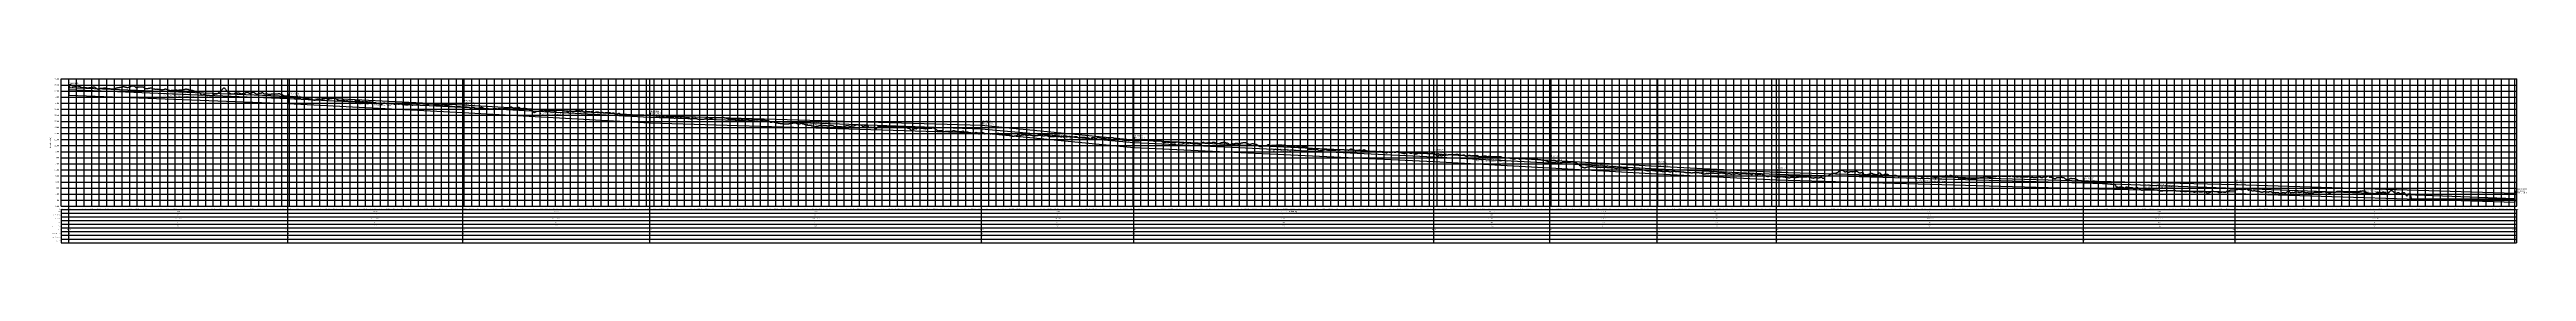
# Model space of a CAD drawing. Extents: x -64 to 8082, y -140 to 402.
import ezdxf
from ezdxf.enums import TextEntityAlignment as Align

# ---------------------------------------------------------------- set-up
doc = ezdxf.new("R2010")
doc.units = 0
for name, color, linetype in [('Annotation', 7, 'Continuous'), ('Annotation_Table', 254, 'Continuous'), ('Crown', 7, 'Continuous'), ('Grid', 254, 'Continuous'), ('Grid_Text', 7, 'Continuous'), ('Ground_Elevation', 3, 'Continuous'), ('Hydraulic_Grade', 5, 'Continuous'), ('Invert', 7, 'Continuous'), ('Structure', 7, 'Continuous')]:
    doc.layers.add(name, color=color, linetype=linetype)

msp = doc.modelspace()

# ---------------------------------------------------------------- linework, layer by layer
at = {"layer": 'Annotation', "color": 0}
for points in [[(0, 371.9), (-0.2, 372.9), (0.6, 372.7)], [(720, 343.5), (719.8, 344.5), (720.6, 344.3)], [(1295.4, 314.7), (1295.2, 315.7), (1296, 315.5)], [(1910.4, 279.8), (1910.2, 280.7), (1911, 280.6)], [(3001.8, 247.2), (3001.6, 248.2), (3002.4, 248)], [(3501.8, 198.9), (3501.6, 199.8), (3502.4, 199.7)], [(4489.2, 152.8), (4489, 153.8), (4489.8, 153.6)], [(4870.1, 132.1), (4869.9, 133.1), (4870.7, 132.9)], [(5223.2, 112.5), (5223, 113.4), (5223.8, 113.3)], [(5616.3, 92.2), (5616.1, 93.2), (5616.9, 93)], [(6625, 63.9), (6624.8, 64.9), (6625.6, 64.7)], [(7124, 52.1), (7123.8, 53.1), (7124.6, 52.9)], [(8044.2, 23), (8044, 24), (8044.8, 23.8)]]:
    msp.add_lwpolyline(points, close=True, dxfattribs=at)
for points in [[(2.4, 379.5), (1.7, 379.5), (0, 371.9)], [(722.4, 351.2), (721.7, 351.2), (720, 343.5)], [(1297.8, 322.3), (1297.1, 322.3), (1295.4, 314.7)], [(1912.8, 287.4), (1912.1, 287.4), (1910.4, 279.8)], [(3004.3, 254.8), (3003.5, 254.8), (3001.8, 247.2)], [(3504.3, 206.5), (3503.5, 206.5), (3501.8, 198.9)], [(4491.6, 160.4), (4490.9, 160.4), (4489.2, 152.8)], [(4872.6, 139.7), (4871.8, 139.7), (4870.1, 132.1)], [(5225.6, 120.1), (5224.9, 120.1), (5223.2, 112.5)], [(5618.7, 99.9), (5618, 99.9), (5616.3, 92.2)], [(6627.5, 71.5), (6626.7, 71.5), (6625, 63.9)], [(7126.4, 59.7), (7125.7, 59.7), (7124, 52.1)], [(8046.6, 30.6), (8045.9, 30.6), (8044.2, 23)]]:
    msp.add_lwpolyline(points, dxfattribs=at)
at = {"layer": 'Annotation_Table', "color": 254}
for points in [[(0, -140.2), (0, 400)], [(720, -140.2), (720, 400)], [(1295.4, -140.2), (1295.4, 400)], [(1910.4, -140.2), (1910.4, 400)], [(3001.8, -140.2), (3001.8, 400)], [(3501.8, -140.2), (3501.8, 400)], [(4489.2, -140.2), (4489.2, 400)], [(4870.1, -140.2), (4870.1, 400)], [(5223.2, -140.2), (5223.2, 400)], [(5616.3, -140.2), (5616.3, 400)], [(6625, -140.2), (6625, 400)], [(7124, -140.2), (7124, 400)], [(8044.2, -140.2), (8044.2, 400)], [(-25, -30.5), (8049.9, -30.5)], [(-25, -30.5), (-25, -140.2)], [(-25, -42.7), (8049.9, -42.7)], [(-25, -54.9), (8049.9, -54.9)], [(-25, -67.1), (8049.9, -67.1)], [(-25, -79.2), (8049.9, -79.2)], [(8049.9, -30.5), (8049.9, -140.2)], [(-25, -91.4), (8049.9, -91.4)], [(-25, -103.6), (8049.9, -103.6)], [(-25, -115.8), (8049.9, -115.8)], [(-25, -128), (8049.9, -128)], [(-25, -140.2), (8049.9, -140.2)]]:
    msp.add_lwpolyline(points, dxfattribs=at)
at = {"layer": 'Crown', "color": 0}
for points in [[(0, 371.9), (0, 371.9)], [(0, 371.9), (720, 343.5)], [(720, 343.5), (720, 343.5)], [(720, 343.5), (1295.4, 314.7)], [(1295.4, 314.7), (1295.4, 314.7)], [(1295.4, 314.7), (1910.4, 279.8)], [(1910.4, 279.8), (1910.4, 279.8)], [(1910.4, 279.8), (3001.8, 247.2)], [(3001.8, 247.2), (3001.8, 247.2)], [(3001.8, 247.2), (3501.8, 198.9)], [(3501.8, 198.9), (3501.8, 198.9)], [(3501.8, 198.9), (4489.2, 152.8)], [(4489.2, 152.8), (4489.2, 152.8)], [(4489.2, 152.8), (4870.1, 132.1)], [(4870.1, 132.1), (4870.1, 132.1)], [(4870.1, 132.1), (5223.2, 112.5)], [(5223.2, 112.5), (5223.2, 112.5)], [(5223.2, 112.5), (5616.3, 92.2)], [(5616.3, 92.2), (5616.3, 92.2)], [(5616.3, 92.2), (6625, 63.9)], [(6625, 63.9), (6625, 63.9)], [(6625, 63.9), (7124, 52.1)], [(7124, 52.1), (7124, 52.1)], [(7124, 52.1), (8044.2, 23)], [(8044.2, 23), (8044.2, 23)]]:
    msp.add_lwpolyline(points, dxfattribs=at)
at = {"layer": 'Grid', "color": 254}
for points in [[(-25, 400), (8050, 400)], [(-25, -20), (-25, 400)], [(-25, 380), (8050, 380)], [(-25, 360), (8050, 360)], [(-25, 340), (8050, 340)], [(0, -20), (0, 400)], [(25, -20), (25, 400)], [(50, -20), (50, 400)], [(75, -20), (75, 400)], [(100, -20), (100, 400)], [(125, -20), (125, 400)], [(150, -20), (150, 400)], [(175, -20), (175, 400)], [(200, -20), (200, 400)], [(225, -20), (225, 400)], [(250, -20), (250, 400)], [(275, -20), (275, 400)], [(300, -20), (300, 400)], [(325, -20), (325, 400)], [(350, -20), (350, 400)], [(375, -20), (375, 400)], [(400, -20), (400, 400)], [(425, -20), (425, 400)], [(450, -20), (450, 400)], [(475, -20), (475, 400)], [(500, -20), (500, 400)], [(525, -20), (525, 400)], [(550, -20), (550, 400)], [(575, -20), (575, 400)], [(600, -20), (600, 400)], [(625, -20), (625, 400)], [(650, -20), (650, 400)], [(675, -20), (675, 400)], [(700, -20), (700, 400)], [(725, -20), (725, 400)], [(750, -20), (750, 400)], [(775, -20), (775, 400)], [(800, -20), (800, 400)], [(825, -20), (825, 400)], [(850, -20), (850, 400)], [(875, -20), (875, 400)], [(900, -20), (900, 400)], [(925, -20), (925, 400)], [(950, -20), (950, 400)], [(975, -20), (975, 400)], [(1000, -20), (1000, 400)], [(1025, -20), (1025, 400)], [(1050, -20), (1050, 400)], [(1075, -20), (1075, 400)], [(1100, -20), (1100, 400)], [(1125, -20), (1125, 400)], [(1150, -20), (1150, 400)], [(1175, -20), (1175, 400)], [(1200, -20), (1200, 400)], [(1225, -20), (1225, 400)], [(1250, -20), (1250, 400)], [(1275, -20), (1275, 400)], [(1300, -20), (1300, 400)], [(1325, -20), (1325, 400)], [(1350, -20), (1350, 400)], [(1375, -20), (1375, 400)], [(1400, -20), (1400, 400)], [(1425, -20), (1425, 400)], [(1450, -20), (1450, 400)], [(1475, -20), (1475, 400)], [(1500, -20), (1500, 400)], [(1525, -20), (1525, 400)], [(1550, -20), (1550, 400)], [(1575, -20), (1575, 400)], [(1600, -20), (1600, 400)], [(1625, -20), (1625, 400)], [(1650, -20), (1650, 400)], [(1675, -20), (1675, 400)], [(1700, -20), (1700, 400)], [(1725, -20), (1725, 400)], [(1750, -20), (1750, 400)], [(1775, -20), (1775, 400)], [(1800, -20), (1800, 400)], [(1825, -20), (1825, 400)], [(1850, -20), (1850, 400)], [(1875, -20), (1875, 400)], [(1900, -20), (1900, 400)], [(1925, -20), (1925, 400)], [(1950, -20), (1950, 400)], [(1975, -20), (1975, 400)], [(2000, -20), (2000, 400)], [(2025, -20), (2025, 400)], [(2050, -20), (2050, 400)], [(2075, -20), (2075, 400)], [(2100, -20), (2100, 400)], [(2125, -20), (2125, 400)], [(2150, -20), (2150, 400)], [(2175, -20), (2175, 400)], [(2200, -20), (2200, 400)], [(2225, -20), (2225, 400)], [(2250, -20), (2250, 400)], [(2275, -20), (2275, 400)], [(2300, -20), (2300, 400)], [(2325, -20), (2325, 400)], [(2350, -20), (2350, 400)], [(2375, -20), (2375, 400)], [(2400, -20), (2400, 400)], [(2425, -20), (2425, 400)], [(2450, -20), (2450, 400)], [(2475, -20), (2475, 400)], [(2500, -20), (2500, 400)], [(2525, -20), (2525, 400)], [(2550, -20), (2550, 400)], [(2575, -20), (2575, 400)], [(2600, -20), (2600, 400)], [(2625, -20), (2625, 400)], [(2650, -20), (2650, 400)], [(2675, -20), (2675, 400)], [(2700, -20), (2700, 400)], [(2725, -20), (2725, 400)], [(2750, -20), (2750, 400)], [(2775, -20), (2775, 400)], [(2800, -20), (2800, 400)], [(2825, -20), (2825, 400)], [(2850, -20), (2850, 400)], [(2875, -20), (2875, 400)], [(2900, -20), (2900, 400)], [(2925, -20), (2925, 400)], [(2950, -20), (2950, 400)], [(2975, -20), (2975, 400)], [(3000, -20), (3000, 400)], [(3025, -20), (3025, 400)], [(3050, -20), (3050, 400)], [(3075, -20), (3075, 400)], [(3100, -20), (3100, 400)], [(3125, -20), (3125, 400)], [(3150, -20), (3150, 400)], [(3175, -20), (3175, 400)], [(3200, -20), (3200, 400)], [(3225, -20), (3225, 400)], [(3250, -20), (3250, 400)], [(3275, -20), (3275, 400)], [(3300, -20), (3300, 400)], [(3325, -20), (3325, 400)], [(3350, -20), (3350, 400)], [(3375, -20), (3375, 400)], [(3400, -20), (3400, 400)], [(3425, -20), (3425, 400)], [(3450, -20), (3450, 400)], [(3475, -20), (3475, 400)], [(3500, -20), (3500, 400)], [(3525, -20), (3525, 400)], [(3550, -20), (3550, 400)], [(3575, -20), (3575, 400)], [(3600, -20), (3600, 400)], [(3625, -20), (3625, 400)], [(3650, -20), (3650, 400)], [(3675, -20), (3675, 400)], [(3700, -20), (3700, 400)], [(3725, -20), (3725, 400)], [(3750, -20), (3750, 400)], [(3775, -20), (3775, 400)], [(3800, -20), (3800, 400)], [(3825, -20), (3825, 400)], [(3850, -20), (3850, 400)], [(3875, -20), (3875, 400)], [(3900, -20), (3900, 400)], [(3925, -20), (3925, 400)], [(3950, -20), (3950, 400)], [(3975, -20), (3975, 400)], [(4000, -20), (4000, 400)], [(4025, -20), (4025, 400)], [(4050, -20), (4050, 400)], [(4075, -20), (4075, 400)], [(4100, -20), (4100, 400)], [(4125, -20), (4125, 400)], [(4150, -20), (4150, 400)], [(4175, -20), (4175, 400)], [(4200, -20), (4200, 400)], [(4225, -20), (4225, 400)], [(4250, -20), (4250, 400)], [(4275, -20), (4275, 400)], [(4300, -20), (4300, 400)], [(4325, -20), (4325, 400)], [(4350, -20), (4350, 400)], [(4375, -20), (4375, 400)], [(4400, -20), (4400, 400)], [(4425, -20), (4425, 400)], [(4450, -20), (4450, 400)], [(4475, -20), (4475, 400)], [(4500, -20), (4500, 400)], [(4525, -20), (4525, 400)], [(4550, -20), (4550, 400)], [(4575, -20), (4575, 400)], [(4600, -20), (4600, 400)], [(4625, -20), (4625, 400)], [(4650, -20), (4650, 400)], [(4675, -20), (4675, 400)], [(4700, -20), (4700, 400)], [(4725, -20), (4725, 400)], [(4750, -20), (4750, 400)], [(4775, -20), (4775, 400)], [(4800, -20), (4800, 400)], [(4825, -20), (4825, 400)], [(4850, -20), (4850, 400)], [(4875, -20), (4875, 400)], [(4900, -20), (4900, 400)], [(4925, -20), (4925, 400)], [(4950, -20), (4950, 400)], [(4975, -20), (4975, 400)], [(5000, -20), (5000, 400)], [(5025, -20), (5025, 400)], [(5050, -20), (5050, 400)], [(5075, -20), (5075, 400)], [(5100, -20), (5100, 400)], [(5125, -20), (5125, 400)], [(5150, -20), (5150, 400)], [(5175, -20), (5175, 400)], [(5200, -20), (5200, 400)], [(5225, -20), (5225, 400)], [(5250, -20), (5250, 400)], [(5275, -20), (5275, 400)], [(5300, -20), (5300, 400)], [(5325, -20), (5325, 400)], [(5350, -20), (5350, 400)], [(5375, -20), (5375, 400)], [(5400, -20), (5400, 400)], [(5425, -20), (5425, 400)], [(5450, -20), (5450, 400)], [(5475, -20), (5475, 400)], [(5500, -20), (5500, 400)], [(5525, -20), (5525, 400)], [(5550, -20), (5550, 400)], [(5575, -20), (5575, 400)], [(5600, -20), (5600, 400)], [(5625, -20), (5625, 400)], [(5650, -20), (5650, 400)], [(5675, -20), (5675, 400)], [(5700, -20), (5700, 400)], [(5725, -20), (5725, 400)], [(5750, -20), (5750, 400)], [(5775, -20), (5775, 400)], [(5800, -20), (5800, 400)], [(5825, -20), (5825, 400)], [(5850, -20), (5850, 400)], [(5875, -20), (5875, 400)], [(5900, -20), (5900, 400)], [(5925, -20), (5925, 400)], [(5950, -20), (5950, 400)], [(5975, -20), (5975, 400)], [(6000, -20), (6000, 400)], [(6025, -20), (6025, 400)], [(6050, -20), (6050, 400)], [(6075, -20), (6075, 400)], [(6100, -20), (6100, 400)], [(6125, -20), (6125, 400)], [(6150, -20), (6150, 400)], [(6175, -20), (6175, 400)], [(6200, -20), (6200, 400)], [(6225, -20), (6225, 400)], [(6250, -20), (6250, 400)], [(6275, -20), (6275, 400)], [(6300, -20), (6300, 400)], [(6325, -20), (6325, 400)], [(6350, -20), (6350, 400)], [(6375, -20), (6375, 400)], [(6400, -20), (6400, 400)], [(6425, -20), (6425, 400)], [(6450, -20), (6450, 400)], [(6475, -20), (6475, 400)], [(6500, -20), (6500, 400)], [(6525, -20), (6525, 400)], [(6550, -20), (6550, 400)], [(6575, -20), (6575, 400)], [(6600, -20), (6600, 400)], [(6625, -20), (6625, 400)], [(6650, -20), (6650, 400)], [(6675, -20), (6675, 400)], [(6700, -20), (6700, 400)], [(6725, -20), (6725, 400)], [(6750, -20), (6750, 400)], [(6775, -20), (6775, 400)], [(6800, -20), (6800, 400)], [(6825, -20), (6825, 400)], [(6850, -20), (6850, 400)], [(6875, -20), (6875, 400)], [(6900, -20), (6900, 400)], [(6925, -20), (6925, 400)], [(6950, -20), (6950, 400)], [(6975, -20), (6975, 400)], [(7000, -20), (7000, 400)], [(7025, -20), (7025, 400)], [(7050, -20), (7050, 400)], [(7075, -20), (7075, 400)], [(7100, -20), (7100, 400)], [(7125, -20), (7125, 400)], [(7150, -20), (7150, 400)], [(7175, -20), (7175, 400)], [(7200, -20), (7200, 400)], [(7225, -20), (7225, 400)], [(7250, -20), (7250, 400)], [(7275, -20), (7275, 400)], [(7300, -20), (7300, 400)], [(7325, -20), (7325, 400)], [(7350, -20), (7350, 400)], [(7375, -20), (7375, 400)], [(7400, -20), (7400, 400)], [(7425, -20), (7425, 400)], [(7450, -20), (7450, 400)], [(7475, -20), (7475, 400)], [(7500, -20), (7500, 400)], [(7525, -20), (7525, 400)], [(7550, -20), (7550, 400)], [(7575, -20), (7575, 400)], [(7600, -20), (7600, 400)], [(7625, -20), (7625, 400)], [(7650, -20), (7650, 400)], [(7675, -20), (7675, 400)], [(7700, -20), (7700, 400)], [(7725, -20), (7725, 400)], [(7750, -20), (7750, 400)], [(7775, -20), (7775, 400)], [(7800, -20), (7800, 400)], [(7825, -20), (7825, 400)], [(7850, -20), (7850, 400)], [(7875, -20), (7875, 400)], [(7900, -20), (7900, 400)], [(7925, -20), (7925, 400)], [(7950, -20), (7950, 400)], [(7975, -20), (7975, 400)], [(8000, -20), (8000, 400)], [(8025, -20), (8025, 400)], [(8050, -20), (8050, 400)], [(-25, 320), (8050, 320)], [(-25, 300), (8050, 300)], [(-25, 280), (8050, 280)], [(-25, 260), (8050, 260)], [(-25, 240), (8050, 240)], [(-25, 220), (8050, 220)], [(-25, 200), (8050, 200)], [(-25, 180), (8050, 180)], [(-25, 160), (8050, 160)], [(-25, 140), (8050, 140)], [(-25, 120), (8050, 120)], [(-25, 100), (8050, 100)], [(-25, 80), (8050, 80)], [(-25, 60), (8050, 60)], [(-25, 40), (8050, 40)], [(-25, 20), (8050, 20)], [(-25, 0), (8050, 0)], [(-25, -20), (8050, -20)]]:
    msp.add_lwpolyline(points, dxfattribs=at)
at = {"layer": 'Ground_Elevation', "color": 3}
msp.add_lwpolyline([(0.3, 381.2), (1.3, 381), (2.3, 381.2), (3.3, 381.4), (4.3, 381.5), (5.3, 381.4), (6.3, 381), (7.3, 380.5), (8.3, 379.9), (9.3, 379.1), (10.3, 378.5), (11.3, 378), (12.3, 377.6), (13.3, 377.3), (14.3, 377.1), (15.3, 377), (16.3, 377), (17.3, 376.9), (18.3, 376.8), (19.3, 376.7), (20.3, 376.7), (21.3, 376.7), (22.3, 376.8), (23.3, 376.9), (24.3, 376.9), (25.3, 376.9), (26.3, 376.9), (27.3, 376.9), (28.3, 376.9), (29.3, 376.8), (30.3, 376.8), (31.3, 376.7), (32.3, 376.5), (33.3, 376.3), (34.3, 376), (35.3, 375.5), (36.3, 374.9), (37.3, 374.3), (38.3, 373.7), (39.3, 373.1), (40.3, 372.6), (41.3, 372.2), (42.3, 371.9), (43.3, 371.9), (44.3, 371.8), (45.3, 371.8), (46.3, 371.7), (47.3, 371.6), (48.3, 371.7), (49.3, 371.7), (50.3, 371.7), (51.3, 371.8), (52.3, 371.9), (53.3, 372), (54.3, 371.9), (55.3, 371.9), (56.3, 371.6), (57.3, 371.4), (58.3, 371.1), (59.3, 370.9), (60.3, 370.8), (61.3, 370.8), (62.3, 370.8), (63.3, 370.8), (64.3, 370.9), (65.3, 371.1), (66.3, 371.4), (67.3, 371.6), (68.3, 371.6), (69.3, 371.6), (70.3, 371.6), (71.3, 371.7), (72.3, 371.7), (73.3, 371.7), (74.3, 371.7), (75.3, 371.9), (76.3, 372.1), (77.3, 372.6), (78.3, 373), (79.3, 373.4), (80.3, 373.7), (81.3, 373.9), (82.3, 373.8), (83.3, 373.5), (84.3, 373.1), (85.3, 372.4), (86.3, 371.8), (87.3, 371.2), (88.3, 370.6), (89.3, 369.9), (90.3, 369.3), (91.3, 368.7), (92.3, 368.1), (93.3, 367.5), (94.3, 366.9), (95.3, 366.3), (96.3, 366), (97.3, 365.9), (98.3, 366), (99.3, 366.3), (100.3, 366.8), (101.3, 367.4), (102.3, 368.1), (103.3, 368.8), (104.3, 369.4), (105.3, 369.8), (106.3, 370), (107.3, 370.1), (108.3, 370), (109.3, 369.8), (110.3, 369.6), (111.3, 369.5), (112.3, 369.5), (113.3, 369.8), (114.3, 370.2), (115.3, 370.5), (116.3, 370.8), (117.3, 370.9), (118.3, 370.9), (119.3, 370.8), (120.3, 370.6), (121.3, 370.2), (122.3, 369.8), (123.3, 369.4), (124.3, 368.9), (125.3, 368.5), (126.3, 368.3), (127.3, 368.2), (128.3, 368.2), (129.3, 368.4), (130.3, 368.5), (131.3, 368.5), (132.3, 368.5), (133.3, 368.3), (134.3, 368.1), (135.3, 367.9), (136.3, 367.7), (137.3, 367.5), (138.3, 367.3), (139.3, 367.1), (140.3, 366.9), (141.3, 366.8), (142.3, 366.8), (143.3, 366.9), (144.3, 367), (145.3, 367.3), (146.3, 367.5), (147.3, 367.8), (148.3, 367.8), (149.3, 367.9), (150.3, 368.1), (151.3, 368.5), (152.3, 369.1), (153.3, 369.5), (154.3, 369.9), (155.3, 370.1), (156.3, 370.3), (157.3, 370.5), (158.3, 370.8), (159.3, 371.1), (160.3, 371.2), (161.3, 371.3), (162.3, 371.3), (163.3, 371.3), (164.3, 371.4), (165.3, 371.6), (166.3, 371.9), (167.3, 372.4), (168.3, 373), (169.3, 373.3), (170.3, 373.4), (171.3, 373.2), (172.3, 373), (173.3, 372.9), (174.3, 373), (175.3, 373.3), (176.3, 373.7), (177.3, 374.2), (178.3, 374.6), (179.3, 374.7), (180.3, 374.7), (181.3, 374.6), (182.3, 374.4), (183.3, 374.1), (184.3, 373.8), (185.3, 373.5), (186.3, 373.4), (187.3, 373.2), (188.3, 372.9), (189.3, 372.6), (190.3, 372.3), (191.3, 372.1), (192.3, 371.9), (193.3, 371.9), (194.3, 371.9), (195.3, 372.1), (196.3, 372.4), (197.3, 372.6), (198.3, 372.8), (199.3, 373.1), (200.3, 373.6), (201.3, 374.3), (202.3, 374.9), (203.3, 375.5), (204.3, 376), (205.3, 376.5), (206.3, 376.8), (207.3, 377), (208.3, 377.1), (209.3, 377.2), (210.3, 377.4), (211.3, 377.5), (212.3, 377.6), (213.3, 377.4), (214.3, 377.1), (215.3, 376.6), (216.3, 375.8), (217.3, 374.9), (218.3, 373.9), (219.3, 373.1), (220.3, 372.3), (221.3, 371.7), (222.3, 371.7), (223.3, 371.9), (224.3, 372.4), (225.3, 373), (226.3, 373.2), (227.3, 373.4), (228.3, 373.6), (229.3, 373.8), (230.3, 374), (231.3, 374.1), (232.3, 374.1), (233.3, 374), (234.3, 374), (235.3, 373.9), (236.3, 373.8), (237.3, 373.7), (238.3, 373.6), (239.3, 373.7), (240.3, 374), (241.3, 374.3), (242.3, 374.5), (243.3, 374.4), (244.3, 373.9), (245.3, 373.2), (246.3, 372.2), (247.3, 371.3), (248.3, 370.5), (249.3, 369.7), (250.3, 369.2), (251.3, 369), (252.3, 368.9), (253.3, 368.9), (254.3, 368.9), (255.3, 368.8), (256.3, 368.8), (257.3, 368.7), (258.3, 368.6), (259.3, 368.6), (260.3, 368.8), (261.3, 369.2), (262.3, 369.4), (263.3, 369.6), (264.3, 369.8), (265.3, 370), (266.3, 370.1), (267.3, 370.3), (268.3, 370.4), (269.3, 370.5), (270.3, 370.6), (271.3, 370.5), (272.3, 370), (273.3, 369.3), (274.3, 368.6), (275.3, 367.9), (276.3, 367.2), (277.3, 366.9), (278.3, 366.9), (279.3, 367), (280.3, 367), (281.3, 367), (282.3, 366.8), (283.3, 366.7), (284.3, 366.4), (285.3, 366.3), (286.3, 366.3), (287.3, 366.5), (288.3, 366.8), (289.3, 366.9), (290.3, 366.8), (291.3, 366.7), (292.3, 366.5), (293.3, 366.4), (294.3, 366.3), (295.3, 366.4), (296.3, 366.4), (297.3, 366.3), (298.3, 366.2), (299.3, 366), (300.3, 365.8), (301.3, 365.5), (302.3, 365.1), (303.3, 364.8), (304.3, 364.6), (305.3, 364.5), (306.3, 364.5), (307.3, 364.6), (308.3, 364.6), (309.3, 364.7), (310.3, 364.8), (311.3, 365), (312.3, 365.2), (313.3, 365.7), (314.3, 366.2), (315.3, 366.7), (316.3, 367.1), (317.3, 367.2), (318.3, 366.9), (319.3, 366.6), (320.3, 366.4), (321.3, 366.2), (322.3, 365.9), (323.3, 365.4), (324.3, 364.9), (325.3, 364.3), (326.3, 363.9), (327.3, 363.5), (328.3, 363.1), (329.3, 362.8), (330.3, 362.6), (331.3, 362.5), (332.3, 362.3), (333.3, 362.3), (334.3, 362.3), (335.3, 362.3), (336.3, 362.4), (337.3, 362.6), (338.3, 362.9), (339.3, 363.2), (340.3, 363.4), (341.3, 363.4), (342.3, 363.4), (343.3, 363.2), (344.3, 363), (345.3, 362.9), (346.3, 362.9), (347.3, 363.2), (348.3, 363.4), (349.3, 363.8), (350.3, 364.2), (351.3, 364.3), (352.3, 364.3), (353.3, 364.2), (354.3, 363.9), (355.3, 363.5), (356.3, 363.1), (357.3, 362.8), (358.3, 362.6), (359.3, 362.6), (360.3, 362.8), (361.3, 363.2), (362.3, 363.6), (363.3, 364.1), (364.3, 364.3), (365.3, 364.3), (366.3, 364.1), (367.3, 363.9), (368.3, 363.8), (369.3, 363.9), (370.3, 364.2), (371.3, 364.2), (372.3, 364.2), (373.3, 364.3), (374.3, 364.4), (375.3, 364.5), (376.3, 364.7), (377.3, 364.9), (378.3, 365.1), (379.3, 365.4), (380.3, 365.7), (381.3, 366), (382.3, 366.3), (383.3, 366.6), (384.3, 366.9), (385.3, 367.1), (386.3, 367), (387.3, 366.8), (388.3, 366.7), (389.3, 366.7), (390.3, 366.5), (391.3, 366.2), (392.3, 365.8), (393.3, 365.2), (394.3, 364.5), (395.3, 364.1), (396.3, 363.8), (397.3, 363.5), (398.3, 363.4), (399.3, 363.4), (400.3, 363.3), (401.3, 363.3), (402.3, 363.2), (403.3, 363.1), (404.3, 362.9), (405.3, 362.7), (406.3, 362.3), (407.3, 362.1), (408.3, 361.9), (409.3, 361.3), (410.3, 360.9), (411.3, 360.5), (412.3, 360.3), (413.3, 360.2), (414.3, 360.2), (415.3, 360.2), (416.3, 360), (417.3, 359.6), (418.3, 359.3), (419.3, 359.1), (420.3, 358.9), (421.3, 358.6), (422.3, 358.4), (423.3, 358.1), (424.3, 357.8), (425.3, 357.3), (426.3, 356.7), (427.3, 356.1), (428.3, 355.4), (429.3, 354.6), (430.3, 353.8), (431.3, 352.8), (432.3, 351.7), (433.3, 350.5), (434.3, 349.2), (435.3, 348.2), (436.3, 347.5), (437.3, 347), (438.3, 346.9), (439.3, 347.1), (440.3, 347.5), (441.3, 348), (442.3, 348.3), (443.3, 348.5), (444.3, 348.6), (445.3, 348.6), (446.3, 348.4), (447.3, 348.2), (448.3, 347.9), (449.3, 347.6), (450.3, 347.3), (451.3, 347), (452.3, 346.6), (453.3, 346.2), (454.3, 345.9), (455.3, 345.8), (456.3, 345.9), (457.3, 346), (458.3, 346.2), (459.3, 346.2), (460.3, 346.1), (461.3, 346), (462.3, 345.9), (463.3, 345.9), (464.3, 345.9), (465.3, 345.9), (466.3, 345.8), (467.3, 345.6), (468.3, 345.4), (469.3, 345.2), (470.3, 345.1), (471.3, 345.3), (472.3, 345.7), (473.3, 346.4), (474.3, 347.2), (475.3, 348.1), (476.3, 348.8), (477.3, 349.5), (478.3, 350.1), (479.3, 350.4), (480.3, 350.7), (481.3, 351), (482.3, 351.2), (483.3, 351.3), (484.3, 351.3), (485.3, 351.3), (486.3, 351.3), (487.3, 351.5), (488.3, 351.8), (489.3, 352.2), (490.3, 352.6), (491.3, 353.2), (492.3, 354.1), (493.3, 354.9), (494.3, 355.9), (495.3, 357), (496.3, 357.9), (497.3, 358.7), (498.3, 359.3), (499.3, 359.8), (500.3, 360.4), (501.3, 361.2), (502.3, 362.3), (503.3, 363.5), (504.3, 364.9), (505.3, 366.2), (506.3, 367.6), (507.3, 368.6), (508.3, 369.5), (509.3, 370.3), (510.3, 370.6), (511.3, 370.2), (512.3, 369.4), (513.3, 368.4), (514.3, 367.2), (515.3, 365.8), (516.3, 364.5), (517.3, 363.1), (518.3, 361.7), (519.3, 360.4), (520.3, 359.1), (521.3, 357.9), (522.3, 356.9), (523.3, 356.1), (524.3, 355.4), (525.3, 354.9), (526.3, 354.4), (527.3, 354.1), (528.3, 353.7), (529.3, 353.1), (530.3, 352.5), (531.3, 351.8), (532.3, 351.2), (533.3, 350.9), (534.3, 350.9), (535.3, 350.9), (536.3, 351.1), (537.3, 351.3), (538.3, 351.3), (539.3, 351.2), (540.3, 351), (541.3, 350.8), (542.3, 350.9), (543.3, 351.3), (544.3, 351.8), (545.3, 352.6), (546.3, 353.4), (547.3, 354.1), (548.3, 354.2), (549.3, 354.1), (550.3, 353.9), (551.3, 353.7), (552.3, 353.6), (553.3, 353.6), (554.3, 353.6), (555.3, 353.7), (556.3, 353.9), (557.3, 354), (558.3, 354), (559.3, 353.8), (560.3, 353.5), (561.3, 353.1), (562.3, 352.7), (563.3, 352.4), (564.3, 351.9), (565.3, 351.5), (566.3, 351), (567.3, 350.6), (568.3, 350.6), (569.3, 350.9), (570.3, 351.2), (571.3, 351.6), (572.3, 352), (573.3, 352.4), (574.3, 352.7), (575.3, 352.9), (576.3, 352.9), (577.3, 353), (578.3, 353.2), (579.3, 353.5), (580.3, 353.9), (581.3, 354.5), (582.3, 355.1), (583.3, 355.8), (584.3, 356.4), (585.3, 356.8), (586.3, 356.6), (587.3, 356.2), (588.3, 355.6), (589.3, 355), (590.3, 354.5), (591.3, 354.1), (592.3, 353.7), (593.3, 353.4), (594.3, 353.1), (595.3, 352.7), (596.3, 352.4), (597.3, 352.1), (598.3, 352), (599.3, 352.3), (600.3, 352.9), (601.3, 353.7), (602.3, 354.8), (603.3, 355.7), (604.3, 356.4), (605.3, 356.8), (606.3, 356.9), (607.3, 356.7), (608.3, 356.3), (609.3, 355.5), (610.3, 354.5), (611.3, 353.5), (612.3, 352.7), (613.3, 352), (614.3, 351.3), (615.3, 350.8), (616.3, 350.5), (617.3, 350.2), (618.3, 350.1), (619.3, 350.2), (620.3, 350.3), (621.3, 350.8), (622.3, 351.2), (623.3, 351.6), (624.3, 352.1), (625.3, 352.7), (626.3, 353), (627.3, 353.1), (628.3, 352.8), (629.3, 352.6), (630.3, 352.5), (631.3, 352.7), (632.3, 353.2), (633.3, 353.9), (634.3, 354.6), (635.3, 354.9), (636.3, 354.8), (637.3, 354.4), (638.3, 353.7), (639.3, 352.7), (640.3, 351.9), (641.3, 351.4), (642.3, 351.2), (643.3, 351.2), (644.3, 351.2), (645.3, 351.2), (646.3, 351.2), (647.3, 351), (648.3, 350.8), (649.3, 350.8), (650.3, 350.8), (651.3, 350.8), (652.3, 350.7), (653.3, 350.5), (654.3, 350.3), (655.3, 350.1), (656.3, 350.1), (657.3, 350.2), (658.3, 350.3), (659.3, 350.2), (660.3, 350.1), (661.3, 350), (662.3, 350), (663.3, 349.9), (664.3, 350.1), (665.3, 350.3), (666.3, 350.7), (667.3, 351), (668.3, 351.2), (669.3, 351.3), (670.3, 351.3), (671.3, 351.3), (672.3, 351.2), (673.3, 350.9), (674.3, 350.6), (675.3, 350.3), (676.3, 350.2), (677.3, 350.3), (678.3, 350.4), (679.3, 350.6), (680.3, 350.7), (681.3, 350.8), (682.3, 350.8), (683.3, 350.8), (684.3, 350.8), (685.3, 350.9), (686.3, 350.9), (687.3, 351.1), (688.3, 351.3), (689.3, 351.5), (690.3, 351.7), (691.3, 351.9), (692.3, 351.6), (693.3, 351.3), (694.3, 351.1), (695.3, 350.7), (696.3, 350.3), (697.3, 349.9), (698.3, 349.6), (699.3, 349.3), (700.3, 349), (701.3, 348.4), (702.3, 347.7), (703.3, 347), (704.3, 346.3), (705.3, 345.7), (706.3, 345.3), (707.3, 344.9), (708.3, 344.5), (709.3, 344.1), (710.3, 344), (711.3, 343.9), (712.3, 344), (713.3, 344.1), (714.3, 344.2), (715.3, 344.2), (716.3, 344.1), (717.3, 344), (718.3, 343.9), (719.3, 343.7), (720.3, 343.4), (721.3, 343.1), (722.3, 342.8), (723.3, 342.6), (724.3, 342.3), (725.3, 341.9), (726.3, 341.6), (727.3, 341.4), (728.3, 341.2), (729.3, 341), (730.3, 340.8), (731.3, 340.9), (732.3, 341.1), (733.3, 341.1), (734.3, 341.1), (735.3, 341), (736.3, 340.7), (737.3, 340.4), (738.3, 340), (739.3, 339.5), (740.3, 338.8), (741.3, 338), (742.3, 337.2), (743.3, 336.3), (744.3, 335.4), (745.3, 334.4), (746.3, 333.8), (747.3, 333.4), (748.3, 333.7), (749.3, 334.3), (750.3, 335.2), (751.3, 336.2), (752.3, 337.1), (753.3, 337.7), (754.3, 337.8), (755.3, 337.8), (756.3, 337.6), (757.3, 337.3), (758.3, 337.1), (759.3, 337.1), (760.3, 337.4), (761.3, 337.8), (762.3, 338.2), (763.3, 338.4), (764.3, 338.6), (765.3, 338.5), (766.3, 338.5), (767.3, 338.3), (768.3, 338), (769.3, 337.6), (770.3, 337.3), (771.3, 337.1), (772.3, 336.8), (773.3, 336.4), (774.3, 336), (775.3, 335.7), (776.3, 335.5), (777.3, 335.4), (778.3, 335.5), (779.3, 335.8), (780.3, 336.2), (781.3, 336.5), (782.3, 336.6), (783.3, 336.6), (784.3, 336.5), (785.3, 336.4), (786.3, 336.2), (787.3, 335.9), (788.3, 335.6), (789.3, 335.1), (790.3, 334.8), (791.3, 334.5), (792.3, 334.4), (793.3, 334.3), (794.3, 334.3), (795.3, 334.2), (796.3, 333.9), (797.3, 333.5), (798.3, 333), (799.3, 332.6), (800.3, 332.1), (801.3, 331.7), (802.3, 331.3), (803.3, 330.9), (804.3, 330.6), (805.3, 330.3), (806.3, 330), (807.3, 329.7), (808.3, 329.6), (809.3, 329.8), (810.3, 330.3), (811.3, 331), (812.3, 331.6), (813.3, 332.1), (814.3, 332.4), (815.3, 332.6), (816.3, 332.8), (817.3, 333), (818.3, 333), (819.3, 333), (820.3, 333.1), (821.3, 333.3), (822.3, 333.4), (823.3, 333.4), (824.3, 333.2), (825.3, 333), (826.3, 332.6), (827.3, 332), (828.3, 331.4), (829.3, 331.2), (830.3, 331.4), (831.3, 331.9), (832.3, 332.4), (833.3, 332.8), (834.3, 333.2), (835.3, 333.6), (836.3, 334), (837.3, 334.1), (838.3, 334.1), (839.3, 334.3), (840.3, 334.7), (841.3, 335.2), (842.3, 335.6), (843.3, 336), (844.3, 336.5), (845.3, 336.9), (846.3, 336.9), (847.3, 336.8), (848.3, 336.3), (849.3, 335.8), (850.3, 335), (851.3, 334.1), (852.3, 333.4), (853.3, 332.9), (854.3, 332.9), (855.3, 333.2), (856.3, 333.8), (857.3, 334.7), (858.3, 335.4), (859.3, 335.9), (860.3, 335.9), (861.3, 335.8), (862.3, 335.5), (863.3, 335.2), (864.3, 335.1), (865.3, 335.2), (866.3, 335.5), (867.3, 336.1), (868.3, 336.6), (869.3, 337.1), (870.3, 337.6), (871.3, 338.2), (872.3, 338.7), (873.3, 339), (874.3, 338.9), (875.3, 338.5), (876.3, 337.8), (877.3, 336.7), (878.3, 335.6), (879.3, 334.3), (880.3, 333.1), (881.3, 332.1), (882.3, 331.2), (883.3, 330.6), (884.3, 330.2), (885.3, 329.9), (886.3, 329.8), (887.3, 329.6), (888.3, 329.3), (889.3, 329.1), (890.3, 329.1), (891.3, 329.1), (892.3, 329.2), (893.3, 329.2), (894.3, 329.2), (895.3, 329.2), (896.3, 329.3), (897.3, 329.4), (898.3, 329.5), (899.3, 329.5), (900.3, 329.6), (901.3, 329.6), (902.3, 329.6), (903.3, 329.5), (904.3, 329.3), (905.3, 329), (906.3, 328.6), (907.3, 328.2), (908.3, 327.9), (909.3, 327.6), (910.3, 327.5), (911.3, 327.6), (912.3, 327.8), (913.3, 328.1), (914.3, 328.4), (915.3, 328.5), (916.3, 328.3), (917.3, 327.6), (918.3, 326.9), (919.3, 326.2), (920.3, 325.6), (921.3, 325.1), (922.3, 324.8), (923.3, 324.8), (924.3, 325.2), (925.3, 325.8), (926.3, 326.2), (927.3, 326.5), (928.3, 326.6), (929.3, 326.6), (930.3, 326.6), (931.3, 326.6), (932.3, 326.4), (933.3, 326.2), (934.3, 325.9), (935.3, 325.8), (936.3, 325.8), (937.3, 325.8), (938.3, 326), (939.3, 326.4), (940.3, 326.9), (941.3, 327.4), (942.3, 327.8), (943.3, 327.9), (944.3, 327.7), (945.3, 327.3), (946.3, 326.9), (947.3, 326.5), (948.3, 326.2), (949.3, 326.1), (950.3, 326.3), (951.3, 326.7), (952.3, 327.3), (953.3, 327.7), (954.3, 327.8), (955.3, 327.5), (956.3, 326.9), (957.3, 326.2), (958.3, 325.5), (959.3, 325), (960.3, 324.8), (961.3, 324.8), (962.3, 325), (963.3, 325.3), (964.3, 325.6), (965.3, 325.7), (966.3, 325.7), (967.3, 325.5), (968.3, 325.2), (969.3, 325), (970.3, 324.6), (971.3, 324.4), (972.3, 324.4), (973.3, 324.6), (974.3, 324.9), (975.3, 325.1), (976.3, 325.3), (977.3, 325.4), (978.3, 325.5), (979.3, 325.4), (980.3, 325.3), (981.3, 325.1), (982.3, 324.8), (983.3, 324.6), (984.3, 324.6), (985.3, 324.6), (986.3, 324.6), (987.3, 324.7), (988.3, 324.9), (989.3, 325), (990.3, 325.1), (991.3, 324.9), (992.3, 324.7), (993.3, 324.4), (994.3, 324.2), (995.3, 323.9), (996.3, 323.7), (997.3, 323.5), (998.3, 323.4), (999.3, 323.2), (1000.3, 323), (1001.3, 322.8), (1002.3, 322.6), (1003.3, 322.6), (1004.3, 322.5), (1005.3, 322.6), (1006.3, 322.5), (1007.3, 322.3), (1008.3, 322), (1009.3, 321.5), (1010.3, 320.9), (1011.3, 320.4), (1012.3, 319.9), (1013.3, 319.7), (1014.3, 319.8), (1015.3, 319.9), (1016.3, 319.9), (1017.3, 319.8), (1018.3, 319.5), (1019.3, 319.1), (1020.3, 318.6), (1021.3, 317.9), (1022.3, 317.2), (1023.3, 316.6), (1024.3, 316), (1025.3, 315.7), (1026.3, 315.6), (1027.3, 315.9), (1028.3, 316.4), (1029.3, 317.2), (1030.3, 318.2), (1031.3, 319), (1032.3, 319.7), (1033.3, 320.2), (1034.3, 320.6), (1035.3, 320.8), (1036.3, 320.8), (1037.3, 320.8), (1038.3, 320.7), (1039.3, 320.5), (1040.3, 320.3), (1041.3, 320), (1042.3, 319.8), (1043.3, 319.5), (1044.3, 319.3), (1045.3, 319.2), (1046.3, 319.1), (1047.3, 319.1), (1048.3, 319.1), (1049.3, 319.2), (1050.3, 319.4), (1051.3, 319.6), (1052.3, 319.8), (1053.3, 319.8), (1054.3, 319.6), (1055.3, 319.3), (1056.3, 319.1), (1057.3, 318.9), (1058.3, 318.7), (1059.3, 318.6), (1060.3, 318.4), (1061.3, 318.4), (1062.3, 318.5), (1063.3, 318.7), (1064.3, 318.9), (1065.3, 318.8), (1066.3, 318.5), (1067.3, 318.1), (1068.3, 317.6), (1069.3, 317.3), (1070.3, 317), (1071.3, 316.8), (1072.3, 316.8), (1073.3, 317), (1074.3, 317.3), (1075.3, 317.7), (1076.3, 318.1), (1077.3, 318.5), (1078.3, 318.8), (1079.3, 318.9), (1080.3, 318.8), (1081.3, 318.5), (1082.3, 318), (1083.3, 317.6), (1084.3, 317.2), (1085.3, 317.2), (1086.3, 317.3), (1087.3, 317.4), (1088.3, 317.6), (1089.3, 318), (1090.3, 318.5), (1091.3, 318.8), (1092.3, 318.7), (1093.3, 318.3), (1094.3, 317.6), (1095.3, 316.7), (1096.3, 315.9), (1097.3, 315.2), (1098.3, 314.8), (1099.3, 314.8), (1100.3, 314.8), (1101.3, 314.9), (1102.3, 315.1), (1103.3, 315.2), (1104.3, 315.3), (1105.3, 315.3), (1106.3, 315.2), (1107.3, 314.9), (1108.3, 314.7), (1109.3, 314.5), (1110.3, 314.4), (1111.3, 314.4), (1112.3, 314.5), (1113.3, 314.6), (1114.3, 314.8), (1115.3, 315), (1116.3, 315.1), (1117.3, 315.3), (1118.3, 315.5), (1119.3, 315.6), (1120.3, 315.7), (1121.3, 315.9), (1122.3, 316.1), (1123.3, 316), (1124.3, 315.8), (1125.3, 315.4), (1126.3, 315), (1127.3, 314.6), (1128.3, 314.2), (1129.3, 313.9), (1130.3, 313.9), (1131.3, 314), (1132.3, 314.2), (1133.3, 314.4), (1134.3, 314.6), (1135.3, 314.8), (1136.3, 314.8), (1137.3, 314.7), (1138.3, 314.5), (1139.3, 314.4), (1140.3, 314.5), (1141.3, 314.6), (1142.3, 314.8), (1143.3, 315), (1144.3, 315.3), (1145.3, 315.5), (1146.3, 315.6), (1147.3, 315.4), (1148.3, 315), (1149.3, 314.7), (1150.3, 314.6), (1151.3, 314.5), (1152.3, 314.6), (1153.3, 314.4), (1154.3, 314.1), (1155.3, 313.7), (1156.3, 313.3), (1157.3, 313.1), (1158.3, 313.1), (1159.3, 313), (1160.3, 313.2), (1161.3, 313.2), (1162.3, 313.5), (1163.3, 313.7), (1164.3, 313.9), (1165.3, 314.1), (1166.3, 314.3), (1167.3, 314.6), (1168.3, 314.8), (1169.3, 314.9), (1170.3, 314.9), (1171.3, 315), (1172.3, 315), (1173.3, 315), (1174.3, 315.1), (1175.3, 315.2), (1176.3, 315.3), (1177.3, 315.5), (1178.3, 315.7), (1179.3, 315.9), (1180.3, 316.2), (1181.3, 316.5), (1182.3, 316.8), (1183.3, 317.2), (1184.3, 317.5), (1185.3, 317.7), (1186.3, 317.9), (1187.3, 318.1), (1188.3, 318.2), (1189.3, 318.2), (1190.3, 318.2), (1191.3, 318.2), (1192.3, 318.1), (1193.3, 318), (1194.3, 317.9), (1195.3, 317.8), (1196.3, 317.6), (1197.3, 317.4), (1198.3, 317.1), (1199.3, 316.9), (1200.3, 316.6), (1201.3, 316.3), (1202.3, 316), (1203.3, 315.7), (1204.3, 315.3), (1205.3, 315.1), (1206.3, 314.8), (1207.3, 314.6), (1208.3, 314.4), (1209.3, 314.3), (1210.3, 314.2), (1211.3, 314.2), (1212.3, 314.2), (1213.3, 314.2), (1214.3, 314.2), (1215.3, 314.1), (1216.3, 314.1), (1217.3, 314.1), (1218.3, 314), (1219.3, 313.9), (1220.3, 313.9), (1221.3, 313.9), (1222.3, 313.9), (1223.3, 313.9), (1224.3, 314.1), (1225.3, 314.2), (1226.3, 314.3), (1227.3, 314.5), (1228.3, 314.6), (1229.3, 314.7), (1230.3, 314.8), (1231.3, 314.7), (1232.3, 314.6), (1233.3, 314.3), (1234.3, 314.1), (1235.3, 313.8), (1236.3, 313.6), (1237.3, 313.4), (1238.3, 313.4), (1239.3, 313.3), (1240.3, 313.3), (1241.3, 313.2), (1242.3, 313.2), (1243.3, 313.1), (1244.3, 313), (1245.3, 312.8), (1246.3, 312.5), (1247.3, 312.1), (1248.3, 311.7), (1249.3, 311.3), (1250.3, 310.8), (1251.3, 310.4), (1252.3, 310.1), (1253.3, 309.9), (1254.3, 309.9), (1255.3, 309.9), (1256.3, 310), (1257.3, 310), (1258.3, 309.9), (1259.3, 309.8), (1260.3, 309.6), (1261.3, 309.4), (1262.3, 309.2), (1263.3, 309), (1264.3, 308.9), (1265.3, 308.8), (1266.3, 308.7), (1267.3, 308.6), (1268.3, 308.6), (1269.3, 308.5), (1270.3, 308.4), (1271.3, 308.3), (1272.3, 308.2), (1273.3, 308.2), (1274.3, 308.2), (1275.3, 308.3), (1276.3, 308.4), (1277.3, 308.4), (1278.3, 308.6), (1279.3, 308.6), (1280.3, 308.6), (1281.3, 308.6), (1282.3, 309), (1283.3, 309.3), (1284.3, 309.4), (1285.3, 309.4), (1286.3, 309.1), (1287.3, 308.7), (1288.3, 308.3), (1289.3, 308.1), (1290.3, 307.9), (1291.3, 307.6), (1292.3, 307.2), (1293.3, 306.6), (1294.3, 306.1), (1295.3, 305.6), (1296.3, 305.2), (1297.3, 305), (1298.3, 305.1), (1299.3, 305.4), (1300.3, 305.9), (1301.3, 306.4), (1302.3, 307), (1303.3, 307.4), (1304.3, 307.7), (1305.3, 307.9), (1306.3, 307.8), (1307.3, 307.7), (1308.3, 307.5), (1309.3, 307.4), (1310.3, 307.4), (1311.3, 307.4), (1312.3, 307.4), (1313.3, 307.4), (1314.3, 307.2), (1315.3, 306.8), (1316.3, 306.4), (1317.3, 306), (1318.3, 305.5), (1319.3, 305.1), (1320.3, 304.9), (1321.3, 304.7), (1322.3, 304.8), (1323.3, 305.1), (1324.3, 305.4), (1325.3, 305.6), (1326.3, 305.9), (1327.3, 306.3), (1328.3, 306.7), (1329.3, 306.9), (1330.3, 307), (1331.3, 306.7), (1332.3, 306.1), (1333.3, 305.2), (1334.3, 304.2), (1335.3, 303), (1336.3, 301.9), (1337.3, 301.1), (1338.3, 300.7), (1339.3, 300.6), (1340.3, 300.8), (1341.3, 301.2), (1342.3, 301.5), (1343.3, 301.6), (1344.3, 301.5), (1345.3, 301.1), (1346.3, 300.7), (1347.3, 300.1), (1348.3, 300), (1349.3, 300.2), (1350.3, 301), (1351.3, 302.2), (1352.3, 303.8), (1353.3, 305.1), (1354.3, 305.9), (1355.3, 306.6), (1356.3, 306.8), (1357.3, 306.6), (1358.3, 306.3), (1359.3, 306.1), (1360.3, 305.8), (1361.3, 305.2), (1362.3, 304.4), (1363.3, 303.9), (1364.3, 303.4), (1365.3, 302.9), (1366.3, 302.4), (1367.3, 301.8), (1368.3, 301.2), (1369.3, 300.6), (1370.3, 300.3), (1371.3, 300.2), (1372.3, 300.4), (1373.3, 300.8), (1374.3, 301.6), (1375.3, 302.5), (1376.3, 303.1), (1377.3, 303.1), (1378.3, 302.8), (1379.3, 302.1), (1380.3, 301.2), (1381.3, 300.6), (1382.3, 300.1), (1383.3, 300), (1384.3, 300), (1385.3, 300.1), (1386.3, 300.2), (1387.3, 300.3), (1388.3, 300.3), (1389.3, 300.2), (1390.3, 300.2), (1391.3, 300.3), (1392.3, 300.5), (1393.3, 300.9), (1394.3, 301.4), (1395.3, 301.8), (1396.3, 302.3), (1397.3, 302.7), (1398.3, 303), (1399.3, 303.1), (1400.3, 302.9), (1401.3, 302.7), (1402.3, 302.5), (1403.3, 302.5), (1404.3, 302.4), (1405.3, 302.2), (1406.3, 301.9), (1407.3, 301.6), (1408.3, 301.4), (1409.3, 301.3), (1410.3, 301.3), (1411.3, 301.5), (1412.3, 301.8), (1413.3, 302.2), (1414.3, 302.4), (1415.3, 302.6), (1416.3, 302.5), (1417.3, 302.3), (1418.3, 302.1), (1419.3, 301.7), (1420.3, 301.3), (1421.3, 300.9), (1422.3, 300.5), (1423.3, 300.1), (1424.3, 299.9), (1425.3, 299.9), (1426.3, 300.3), (1427.3, 300.8), (1428.3, 301.4), (1429.3, 302), (1430.3, 302.9), (1431.3, 303.7), (1432.3, 304.3), (1433.3, 304.4), (1434.3, 303.9), (1435.3, 303.5), (1436.3, 303.4), (1437.3, 303.4), (1438.3, 303.6), (1439.3, 303.9), (1440.3, 304.3), (1441.3, 304.5), (1442.3, 304.6), (1443.3, 304.7), (1444.3, 304.9), (1445.3, 305.2), (1446.3, 305.3), (1447.3, 305.4), (1448.3, 305.7), (1449.3, 306.1), (1450.3, 306.6), (1451.3, 307), (1452.3, 307.5), (1453.3, 307.7), (1454.3, 307.8), (1455.3, 307.6), (1456.3, 307.3), (1457.3, 306.8), (1458.3, 306.2), (1459.3, 305.6), (1460.3, 305), (1461.3, 304.5), (1462.3, 304), (1463.3, 303.9), (1464.3, 304.2), (1465.3, 304.6), (1466.3, 305), (1467.3, 305.2), (1468.3, 305.3), (1469.3, 305.2), (1470.3, 305.1), (1471.3, 305.1), (1472.3, 305), (1473.3, 305.1), (1474.3, 305.3), (1475.3, 305.6), (1476.3, 305.9), (1477.3, 306.2), (1478.3, 306.5), (1479.3, 306.8), (1480.3, 306.6), (1481.3, 306), (1482.3, 305.2), (1483.3, 304), (1484.3, 302.8), (1485.3, 301.6), (1486.3, 300.7), (1487.3, 300), (1488.3, 299.7), (1489.3, 300), (1490.3, 300.7), (1491.3, 301.6), (1492.3, 302.3), (1493.3, 302.9), (1494.3, 303.3), (1495.3, 303.5), (1496.3, 303.6), (1497.3, 303.6), (1498.3, 303.6), (1499.3, 303.6), (1500.3, 303.3), (1501.3, 302.9), (1502.3, 302.4), (1503.3, 302.1), (1504.3, 301.9), (1505.3, 301.7), (1506.3, 301.6), (1507.3, 301.4), (1508.3, 301.1), (1509.3, 300.8), (1510.3, 300.4), (1511.3, 300.1), (1512.3, 299.8), (1513.3, 299.5), (1514.3, 299.3), (1515.3, 299), (1516.3, 298.8), (1517.3, 298.6), (1518.3, 298.4), (1519.3, 298.4), (1520.3, 298.4), (1521.3, 298), (1522.3, 297.4), (1523.3, 296.4), (1524.3, 295.2), (1525.3, 293.9), (1526.3, 292.7), (1527.3, 291.4), (1528.3, 290.4), (1529.3, 289.6), (1530.3, 289.1), (1531.3, 289.2), (1532.3, 290.1), (1533.3, 290.7), (1534.3, 291.3), (1535.3, 291.9), (1536.3, 292.4), (1537.3, 292.7), (1538.3, 293), (1539.3, 293.2), (1540.3, 293.5), (1541.3, 293.9), (1542.3, 294), (1543.3, 293.7), (1544.3, 293.8), (1545.3, 294.2), (1546.3, 294.9), (1547.3, 295.3), (1548.3, 295.7), (1549.3, 296.2), (1550.3, 296.6), (1551.3, 296.8), (1552.3, 296.7), (1553.3, 296.5), (1554.3, 296.3), (1555.3, 296.2), (1556.3, 296.2), (1557.3, 296.4), (1558.3, 296.7), (1559.3, 297.2), (1560.3, 297.6), (1561.3, 297.9), (1562.3, 297.8), (1563.3, 297.5), (1564.3, 296.8), (1565.3, 296.1), (1566.3, 295.4), (1567.3, 295), (1568.3, 294.8), (1569.3, 294.9), (1570.3, 295.4), (1571.3, 296.1), (1572.3, 296.6), (1573.3, 296.9), (1574.3, 296.9), (1575.3, 296.8), (1576.3, 296.5), (1577.3, 296.1), (1578.3, 295.7), (1579.3, 295.4), (1580.3, 295.2), (1581.3, 295.1), (1582.3, 295.1), (1583.3, 295.3), (1584.3, 295.6), (1585.3, 295.8), (1586.3, 295.8), (1587.3, 295.8), (1588.3, 295.7), (1589.3, 295.6), (1590.3, 295.5), (1591.3, 295.4), (1592.3, 295.3), (1593.3, 295.4), (1594.3, 295.4), (1595.3, 295.3), (1596.3, 295.2), (1597.3, 295.1), (1598.3, 295), (1599.3, 294.9), (1600.3, 294.8), (1601.3, 294.9), (1602.3, 295.1), (1603.3, 295.5), (1604.3, 296.1), (1605.3, 296.8), (1606.3, 297.7), (1607.3, 298.6), (1608.3, 299.3), (1609.3, 299.8), (1610.3, 300.1), (1611.3, 300.3), (1612.3, 300.1), (1613.3, 299.6), (1614.3, 299.1), (1615.3, 298.8), (1616.3, 298.5), (1617.3, 298.3), (1618.3, 298.2), (1619.3, 298.1), (1620.3, 297.9), (1621.3, 297.7), (1622.3, 297.5), (1623.3, 297.3), (1624.3, 296.8), (1625.3, 296.3), (1626.3, 295.9), (1627.3, 295.5), (1628.3, 295.1), (1629.3, 294.9), (1630.3, 294.9), (1631.3, 295), (1632.3, 295.2), (1633.3, 295.1), (1634.3, 294.9), (1635.3, 294.4), (1636.3, 293.8), (1637.3, 293.1), (1638.3, 292.4), (1639.3, 291.8), (1640.3, 291.5), (1641.3, 291.5), (1642.3, 291.9), (1643.3, 292.4), (1644.3, 293.1), (1645.3, 293.8), (1646.3, 294.5), (1647.3, 295), (1648.3, 295), (1649.3, 294.8), (1650.3, 294.6), (1651.3, 294.4), (1652.3, 294.2), (1653.3, 293.9), (1654.3, 293.4), (1655.3, 292.8), (1656.3, 292.3), (1657.3, 292.2), (1658.3, 292.3), (1659.3, 292.6), (1660.3, 293), (1661.3, 293.5), (1662.3, 293.8), (1663.3, 293.9), (1664.3, 294.1), (1665.3, 294.3), (1666.3, 294.6), (1667.3, 295), (1668.3, 295.4), (1669.3, 295.7), (1670.3, 295.8), (1671.3, 295.7), (1672.3, 295.5), (1673.3, 295.3), (1674.3, 295.3), (1675.3, 295.6), (1676.3, 295.9), (1677.3, 295.8), (1678.3, 295.5), (1679.3, 294.8), (1680.3, 294.1), (1681.3, 293.7), (1682.3, 293.7), (1683.3, 294.5), (1684.3, 295.5), (1685.3, 296.5), (1686.3, 297.1), (1687.3, 297.4), (1688.3, 297.1), (1689.3, 296.1), (1690.3, 294.2), (1691.3, 292.5), (1692.3, 291.2), (1693.3, 290.6), (1694.3, 290.4), (1695.3, 290.9), (1696.3, 291.5), (1697.3, 292.3), (1698.3, 292.9), (1699.3, 293.3), (1700.3, 293.5), (1701.3, 293.6), (1702.3, 293.4), (1703.3, 293), (1704.3, 292.6), (1705.3, 292.3), (1706.3, 292.2), (1707.3, 292.2), (1708.3, 292.4), (1709.3, 292.6), (1710.3, 292.6), (1711.3, 292.5), (1712.3, 292.2), (1713.3, 292), (1714.3, 291.9), (1715.3, 291.9), (1716.3, 292), (1717.3, 292.4), (1718.3, 292.9), (1719.3, 293.2), (1720.3, 293.2), (1721.3, 292.8), (1722.3, 292.2), (1723.3, 291.6), (1724.3, 290.9), (1725.3, 290.2), (1726.3, 289.7), (1727.3, 289.4), (1728.3, 289.4), (1729.3, 289.5), (1730.3, 289.6), (1731.3, 289.9), (1732.3, 290.2), (1733.3, 290.7), (1734.3, 291.1), (1735.3, 291.4), (1736.3, 291.5), (1737.3, 291.4), (1738.3, 291.4), (1739.3, 291.2), (1740.3, 291), (1741.3, 290.7), (1742.3, 290.4), (1743.3, 290), (1744.3, 289.6), (1745.3, 289.2), (1746.3, 288.8), (1747.3, 288.6), (1748.3, 288.5), (1749.3, 288.7), (1750.3, 289.1), (1751.3, 289.7), (1752.3, 290.1), (1753.3, 290.4), (1754.3, 290.2), (1755.3, 289.8), (1756.3, 289.3), (1757.3, 288.9), (1758.3, 288.5), (1759.3, 288.2), (1760.3, 288.2), (1761.3, 288.4), (1762.3, 288.6), (1763.3, 288.7), (1764.3, 289), (1765.3, 289.3), (1766.3, 289.6), (1767.3, 289.8), (1768.3, 289.7), (1769.3, 289.6), (1770.3, 289.5), (1771.3, 289.5), (1772.3, 289.5), (1773.3, 289.5), (1774.3, 289.5), (1775.3, 289.6), (1776.3, 289.6), (1777.3, 289.5), (1778.3, 289.3), (1779.3, 288.8), (1780.3, 288.3), (1781.3, 287.8), (1782.3, 287.3), (1783.3, 286.9), (1784.3, 286.7), (1785.3, 286.7), (1786.3, 286.8), (1787.3, 287.1), (1788.3, 287.5), (1789.3, 288), (1790.3, 288.4), (1791.3, 288.3), (1792.3, 287.7), (1793.3, 286.9), (1794.3, 286.1), (1795.3, 285.3), (1796.3, 284.7), (1797.3, 284), (1798.3, 283.5), (1799.3, 283), (1800.3, 282.7), (1801.3, 282.1), (1802.3, 282), (1803.3, 282.5), (1804.3, 283.4), (1805.3, 284.6), (1806.3, 285.6), (1807.3, 286.4), (1808.3, 286.7), (1809.3, 286.6), (1810.3, 285.8), (1811.3, 284.9), (1812.3, 284), (1813.3, 283.2), (1814.3, 282.5), (1815.3, 281.9), (1816.3, 281.5), (1817.3, 281.3), (1818.3, 281.3), (1819.3, 281.6), (1820.3, 281.9), (1821.3, 282.4), (1822.3, 282.8), (1823.3, 283), (1824.3, 283.2), (1825.3, 283.1), (1826.3, 282.7), (1827.3, 282.1), (1828.3, 281.6), (1829.3, 281.1), (1830.3, 280.7), (1831.3, 280.3), (1832.3, 280.2), (1833.3, 280.1), (1834.3, 280.3), (1835.3, 280.4), (1836.3, 280.6), (1837.3, 280.7), (1838.3, 280.7), (1839.3, 280.6), (1840.3, 280.5), (1841.3, 280.4), (1842.3, 280.3), (1843.3, 280.2), (1844.3, 280.1), (1845.3, 280.1), (1846.3, 280.4), (1847.3, 280.8), (1848.3, 281), (1849.3, 281.2), (1850.3, 281.2), (1851.3, 281.2), (1852.3, 281.1), (1853.3, 280.9), (1854.3, 280.8), (1855.3, 280.8), (1856.3, 280.8), (1857.3, 280.8), (1858.3, 280.7), (1859.3, 280.6), (1860.3, 280.5), (1861.3, 280.5), (1862.3, 280.5), (1863.3, 280.5), (1864.3, 280.6), (1865.3, 280.7), (1866.3, 280.7), (1867.3, 280.7), (1868.3, 280.6), (1869.3, 280.6), (1870.3, 280.6), (1871.3, 280.6), (1872.3, 280.7), (1873.3, 280.9), (1874.3, 281.1), (1875.3, 281.1), (1876.3, 281.1), (1877.3, 280.9), (1878.3, 280.9), (1879.3, 280.9), (1880.3, 281.1), (1881.3, 281.2), (1882.3, 281.4), (1883.3, 281.6), (1884.3, 281.8), (1885.3, 282), (1886.3, 282), (1887.3, 281.9), (1888.3, 281.6), (1889.3, 281.4), (1890.3, 281.2), (1891.3, 281), (1892.3, 280.8), (1893.3, 280.6), (1894.3, 280.5), (1895.3, 280.5), (1896.3, 280.5), (1897.3, 280.4), (1898.3, 280.5), (1899.3, 280.6), (1900.3, 280.8), (1901.3, 281), (1902.3, 281.2), (1903.3, 281.3), (1904.3, 281.1), (1905.3, 281.2), (1906.3, 281), (1907.3, 280.6), (1908.3, 280.2), (1909.3, 279.9), (1910.3, 279.8), (1911.3, 279.7), (1912.3, 279.7), (1913.3, 279.7), (1914.3, 280), (1915.3, 280.3), (1916.3, 280.5), (1917.3, 280.5), (1918.3, 280.7), (1919.3, 281), (1920.3, 281.1), (1921.3, 281), (1922.3, 280.8), (1923.3, 280.6), (1924.3, 280.5), (1925.3, 280.4), (1926.3, 280), (1927.3, 279.5), (1928.3, 279.2), (1929.3, 278.8), (1930.3, 278.3), (1931.3, 277.8), (1932.3, 277.3), (1933.3, 277.3), (1934.3, 277.5), (1935.3, 277.9), (1936.3, 278.4), (1937.3, 278.8), (1938.3, 278.7), (1939.3, 278.3), (1940.3, 277.6), (1941.3, 276.6), (1942.3, 275.5), (1943.3, 274.5), (1944.3, 273.9), (1945.3, 273.5), (1946.3, 273.3), (1947.3, 273.4), (1948.3, 273.7), (1949.3, 274.3), (1950.3, 274.9), (1951.3, 275.3), (1952.3, 275.5), (1953.3, 275.3), (1954.3, 274.9), (1955.3, 274.2), (1956.3, 273.7), (1957.3, 273.2), (1958.3, 272.8), (1959.3, 272.6), (1960.3, 272.6), (1961.3, 272.6), (1962.3, 272.6), (1963.3, 272.7), (1964.3, 273), (1965.3, 273.4), (1966.3, 273.9), (1967.3, 274.4), (1968.3, 274.9), (1969.3, 275.2), (1970.3, 275.5), (1971.3, 275.6), (1972.3, 275.7), (1973.3, 275.6), (1974.3, 275.5), (1975.3, 275.5), (1976.3, 275.5), (1977.3, 275.5), (1978.3, 275.5), (1979.3, 275.4), (1980.3, 275.4), (1981.3, 275.4), (1982.3, 275.5), (1983.3, 275.5), (1984.3, 275.4), (1985.3, 275.1), (1986.3, 274.5), (1987.3, 273.7), (1988.3, 272.6), (1989.3, 271.7), (1990.3, 271), (1991.3, 270.6), (1992.3, 270.4), (1993.3, 270.6), (1994.3, 271), (1995.3, 271.8), (1996.3, 272.5), (1997.3, 273.1), (1998.3, 273.6), (1999.3, 273.9), (2000.3, 274.1), (2001.3, 274.4), (2002.3, 274.6), (2003.3, 274.8), (2004.3, 275.1), (2005.3, 275.3), (2006.3, 275.4), (2007.3, 275.2), (2008.3, 274.9), (2009.3, 274.6), (2010.3, 274.1), (2011.3, 273.7), (2012.3, 273.2), (2013.3, 272.7), (2014.3, 272.2), (2015.3, 271.6), (2016.3, 271), (2017.3, 271.1), (2018.3, 271.3), (2019.3, 271.7), (2020.3, 272), (2021.3, 272.2), (2022.3, 272), (2023.3, 271.6), (2024.3, 271.1), (2025.3, 270.8), (2026.3, 270.6), (2027.3, 270.5), (2028.3, 270.9), (2029.3, 271.5), (2030.3, 272.2), (2031.3, 272.8), (2032.3, 273.2), (2033.3, 273.4), (2034.3, 273.4), (2035.3, 273.3), (2036.3, 273.2), (2037.3, 272.8), (2038.3, 272.3), (2039.3, 271.6), (2040.3, 270.8), (2041.3, 269.9), (2042.3, 269.1), (2043.3, 268.3), (2044.3, 268), (2045.3, 268), (2046.3, 268.4), (2047.3, 269.1), (2048.3, 269.9), (2049.3, 270.6), (2050.3, 271), (2051.3, 271.2), (2052.3, 271.1), (2053.3, 270.9), (2054.3, 270.6), (2055.3, 270.4), (2056.3, 270.3), (2057.3, 270.3), (2058.3, 270.4), (2059.3, 270.4), (2060.3, 270.3), (2061.3, 270), (2062.3, 269.7), (2063.3, 269.4), (2064.3, 269), (2065.3, 268.6), (2066.3, 268.2), (2067.3, 267.9), (2068.3, 267.7), (2069.3, 267.6), (2070.3, 267.6), (2071.3, 267.6), (2072.3, 267.5), (2073.3, 267.5), (2074.3, 267.6), (2075.3, 267.6), (2076.3, 267.7), (2077.3, 267.7), (2078.3, 267.6), (2079.3, 267.5), (2080.3, 267.4), (2081.3, 267.3), (2082.3, 267.2), (2083.3, 267.3), (2084.3, 267.4), (2085.3, 267.4), (2086.3, 267.4), (2087.3, 267.4), (2088.3, 267.6), (2089.3, 267.8), (2090.3, 267.9), (2091.3, 268.1), (2092.3, 268.4), (2093.3, 268.8), (2094.3, 269.3), (2095.3, 269.9), (2096.3, 270.6), (2097.3, 271.3), (2098.3, 271.9), (2099.3, 272.5), (2100.3, 272.9), (2101.3, 273), (2102.3, 272.7), (2103.3, 272.4), (2104.3, 272.2), (2105.3, 271.9), (2106.3, 271.6), (2107.3, 271.2), (2108.3, 270.9), (2109.3, 270.8), (2110.3, 270.8), (2111.3, 270.8), (2112.3, 270.7), (2113.3, 270.7), (2114.3, 270.8), (2115.3, 271), (2116.3, 271.5), (2117.3, 272), (2118.3, 272.6), (2119.3, 273), (2120.3, 272.9), (2121.3, 272.6), (2122.3, 272.3), (2123.3, 272.1), (2124.3, 271.9), (2125.3, 271.8), (2126.3, 271.9), (2127.3, 272), (2128.3, 272.2), (2129.3, 272.4), (2130.3, 272.5), (2131.3, 272.5), (2132.3, 272.7), (2133.3, 272.9), (2134.3, 273.2), (2135.3, 273.3), (2136.3, 273.3), (2137.3, 273.1), (2138.3, 272.7), (2139.3, 272.4), (2140.3, 272.2), (2141.3, 272.3), (2142.3, 272.3), (2143.3, 272.4), (2144.3, 272.5), (2145.3, 272.7), (2146.3, 272.8), (2147.3, 273), (2148.3, 273.3), (2149.3, 273.6), (2150.3, 273.9), (2151.3, 274), (2152.3, 273.9), (2153.3, 273.7), (2154.3, 273.3), (2155.3, 272.8), (2156.3, 272.2), (2157.3, 271.9), (2158.3, 271.9), (2159.3, 271.9), (2160.3, 271.5), (2161.3, 271.1), (2162.3, 270.8), (2163.3, 270.4), (2164.3, 270.1), (2165.3, 269.8), (2166.3, 269.4), (2167.3, 269.1), (2168.3, 268.9), (2169.3, 268.7), (2170.3, 268.6), (2171.3, 268.5), (2172.3, 268.4), (2173.3, 268.4), (2174.3, 268.4), (2175.3, 268.4), (2176.3, 268.4), (2177.3, 268.4), (2178.3, 268.4), (2179.3, 268.3), (2180.3, 268.3), (2181.3, 268.1), (2182.3, 268), (2183.3, 267.9), (2184.3, 267.8), (2185.3, 267.7), (2186.3, 267.6), (2187.3, 267.5), (2188.3, 267.4), (2189.3, 267.4), (2190.3, 267.4), (2191.3, 267.2), (2192.3, 267.1), (2193.3, 267.2), (2194.3, 267.6), (2195.3, 268.3), (2196.3, 268.7), (2197.3, 269.1), (2198.3, 268.9), (2199.3, 268.7), (2200.3, 268.4), (2201.3, 268), (2202.3, 267.5), (2203.3, 267.4), (2204.3, 267.4), (2205.3, 267.7), (2206.3, 268), (2207.3, 268.3), (2208.3, 268.5), (2209.3, 268.3), (2210.3, 268), (2211.3, 267.5), (2212.3, 267.3), (2213.3, 267.2), (2214.3, 267.3), (2215.3, 267.5), (2216.3, 267.6), (2217.3, 267.8), (2218.3, 267.9), (2219.3, 268), (2220.3, 268), (2221.3, 267.9), (2222.3, 267.6), (2223.3, 267.4), (2224.3, 267.1), (2225.3, 267.1), (2226.3, 267), (2227.3, 267.1), (2228.3, 267.3), (2229.3, 267.4), (2230.3, 267.4), (2231.3, 267.4), (2232.3, 267.4), (2233.3, 267.3), (2234.3, 267), (2235.3, 266.4), (2236.3, 265.8), (2237.3, 265.4), (2238.3, 265), (2239.3, 264.8), (2240.3, 264.7), (2241.3, 264.6), (2242.3, 264.5), (2243.3, 264.5), (2244.3, 264.6), (2245.3, 264.9), (2246.3, 265.3), (2247.3, 265.9), (2248.3, 266.5), (2249.3, 267), (2250.3, 267.4), (2251.3, 267.4), (2252.3, 267.2), (2253.3, 266.7), (2254.3, 266.3), (2255.3, 265.9), (2256.3, 265.7), (2257.3, 265.6), (2258.3, 265.7), (2259.3, 265.8), (2260.3, 265.8), (2261.3, 265.9), (2262.3, 266.2), (2263.3, 266.4), (2264.3, 266.6), (2265.3, 266.6), (2266.3, 266.7), (2267.3, 266.9), (2268.3, 266.9), (2269.3, 266.9), (2270.3, 266.8), (2271.3, 266.8), (2272.3, 266.6), (2273.3, 266.4), (2274.3, 266), (2275.3, 265.5), (2276.3, 265), (2277.3, 264.7), (2278.3, 264.6), (2279.3, 264.7), (2280.3, 264.9), (2281.3, 265.1), (2282.3, 265.1), (2283.3, 265.1), (2284.3, 265), (2285.3, 264.9), (2286.3, 264.6), (2287.3, 264.3), (2288.3, 263.8), (2289.3, 263.4), (2290.3, 263.1), (2291.3, 262.9), (2292.3, 262.7), (2293.3, 262.6), (2294.3, 262.8), (2295.3, 263), (2296.3, 263.2), (2297.3, 263.3), (2298.3, 263.4), (2299.3, 263.5), (2300.3, 263.3), (2301.3, 262.9), (2302.3, 262.2), (2303.3, 261.3), (2304.3, 260.1), (2305.3, 258.9), (2306.3, 257.9), (2307.3, 257.4), (2308.3, 257), (2309.3, 257), (2310.3, 257.1), (2311.3, 257.6), (2312.3, 258.3), (2313.3, 258.7), (2314.3, 259), (2315.3, 258.9), (2316.3, 258.7), (2317.3, 258.3), (2318.3, 258), (2319.3, 257.6), (2320.3, 257.3), (2321.3, 257), (2322.3, 256.7), (2323.3, 256.4), (2324.3, 256.2), (2325.3, 256), (2326.3, 255.8), (2327.3, 255.5), (2328.3, 255.3), (2329.3, 255.1), (2330.3, 254.9), (2331.3, 254.7), (2332.3, 254.5), (2333.3, 254.3), (2334.3, 254.2), (2335.3, 254), (2336.3, 253.9), (2337.3, 253.7), (2338.3, 253.6), (2339.3, 253.4), (2340.3, 253.3), (2341.3, 253.2), (2342.3, 253.1), (2343.3, 253), (2344.3, 252.8), (2345.3, 252.8), (2346.3, 252.7), (2347.3, 252.6), (2348.3, 252.5), (2349.3, 252.5), (2350.3, 252.5), (2351.3, 252.4), (2352.3, 252.4), (2353.3, 252.4), (2354.3, 252.4), (2355.3, 252.4), (2356.3, 252.4), (2357.3, 252.4), (2358.3, 252.4), (2359.3, 252.3), (2360.3, 252.3), (2361.3, 252.3), (2362.3, 252.3), (2363.3, 252.3), (2364.3, 252.3), (2365.3, 252.3), (2366.3, 252.3), (2367.3, 252.4), (2368.3, 252.5), (2369.3, 252.7), (2370.3, 252.8), (2371.3, 253.1), (2372.3, 253.3), (2373.3, 253.6), (2374.3, 253.9), (2375.3, 254.2), (2376.3, 254.4), (2377.3, 254.5), (2378.3, 254.5), (2379.3, 254.5), (2380.3, 254.6), (2381.3, 254.8), (2382.3, 255), (2383.3, 255.3), (2384.3, 255.7), (2385.3, 255.6), (2386.3, 255.6), (2387.3, 255.7), (2388.3, 255.5), (2389.3, 255.2), (2390.3, 254.9), (2391.3, 254.5), (2392.3, 254), (2393.3, 253.6), (2394.3, 253.2), (2395.3, 252.8), (2396.3, 252.4), (2397.3, 252.1), (2398.3, 251.9), (2399.3, 251.8), (2400.3, 251.8), (2401.3, 251.8), (2402.3, 252), (2403.3, 252.3), (2404.3, 252.7), (2405.3, 253.1), (2406.3, 253.5), (2407.3, 253.7), (2408.3, 253.7), (2409.3, 253.6), (2410.3, 253.4), (2411.3, 253.1), (2412.3, 252.7), (2413.3, 252.4), (2414.3, 252.2), (2415.3, 251.9), (2416.3, 251.6), (2417.3, 251.4), (2418.3, 251), (2419.3, 250.6), (2420.3, 250), (2421.3, 249.5), (2422.3, 249.2), (2423.3, 248.9), (2424.3, 248.7), (2425.3, 248.6), (2426.3, 248.5), (2427.3, 248.4), (2428.3, 248.2), (2429.3, 248), (2430.3, 247.8), (2431.3, 247.6), (2432.3, 247.5), (2433.3, 247.5), (2434.3, 247.5), (2435.3, 247.7), (2436.3, 247.8), (2437.3, 247.8), (2438.3, 247.5), (2439.3, 247.1), (2440.3, 247.1), (2441.3, 246), (2442.3, 245.6), (2443.3, 245.3), (2444.3, 245.1), (2445.3, 245), (2446.3, 244.8), (2447.3, 244.4), (2448.3, 243.9), (2449.3, 243.4), (2450.3, 243), (2451.3, 242.7), (2452.3, 242.4), (2453.3, 242.3), (2454.3, 242.4), (2455.3, 242.6), (2456.3, 242.8), (2457.3, 242.9), (2458.3, 243.1), (2459.3, 243.3), (2460.3, 243.5), (2461.3, 243.7), (2462.3, 244), (2463.3, 244.3), (2464.3, 244.7), (2465.3, 245.1), (2466.3, 245.4), (2467.3, 245.7), (2468.3, 245.9), (2469.3, 246.1), (2470.3, 246.2), (2471.3, 246.1), (2472.3, 246), (2473.3, 245.8), (2474.3, 245.8), (2475.3, 245.7), (2476.3, 245.6), (2477.3, 245.5), (2478.3, 245.5), (2479.3, 245.6), (2480.3, 245.9), (2481.3, 246.1), (2482.3, 246.2), (2483.3, 246.3), (2484.3, 246.4), (2485.3, 246.6), (2486.3, 246.6), (2487.3, 246.4), (2488.3, 246.2), (2489.3, 246.2), (2490.3, 246.1), (2491.3, 246), (2492.3, 245.7), (2493.3, 245.5), (2494.3, 245.3), (2495.3, 245.2), (2496.3, 245.2), (2497.3, 245.2), (2498.3, 245.4), (2499.3, 245.6), (2500.3, 246), (2501.3, 246.5), (2502.3, 246.5), (2503.3, 246.3), (2504.3, 245.9), (2505.3, 245.6), (2506.3, 245.6), (2507.3, 245.9), (2508.3, 246.3), (2509.3, 246.7), (2510.3, 246.7), (2511.3, 246.4), (2512.3, 246), (2513.3, 245.5), (2514.3, 244.8), (2515.3, 244.2), (2516.3, 243.6), (2517.3, 243.3), (2518.3, 243.1), (2519.3, 243), (2520.3, 243.1), (2521.3, 243.1), (2522.3, 243.1), (2523.3, 243.1), (2524.3, 243.2), (2525.3, 243.2), (2526.3, 243.2), (2527.3, 243.1), (2528.3, 243), (2529.3, 242.9), (2530.3, 242.7), (2531.3, 242.7), (2532.3, 242.7), (2533.3, 242.7), (2534.3, 242.9), (2535.3, 243.1), (2536.3, 243), (2537.3, 243.2), (2538.3, 243.3), (2539.3, 243.1), (2540.3, 242.7), (2541.3, 242.4), (2542.3, 242.2), (2543.3, 242), (2544.3, 242), (2545.3, 242), (2546.3, 242), (2547.3, 242.2), (2548.3, 242.3), (2549.3, 242.4), (2550.3, 242.6), (2551.3, 243), (2552.3, 243.7), (2553.3, 244.3), (2554.3, 244.8), (2555.3, 245.3), (2556.3, 245.7), (2557.3, 246.2), (2558.3, 246.5), (2559.3, 246.6), (2560.3, 246.5), (2561.3, 246.4), (2562.3, 246.2), (2563.3, 246), (2564.3, 245.8), (2565.3, 245.5), (2566.3, 245.1), (2567.3, 244.7), (2568.3, 244.4), (2569.3, 244.3), (2570.3, 244.3), (2571.3, 244.5), (2572.3, 244.7), (2573.3, 244.9), (2574.3, 244.9), (2575.3, 244.9), (2576.3, 244.9), (2577.3, 245.2), (2578.3, 245.4), (2579.3, 245.4), (2580.3, 245.5), (2581.3, 245.6), (2582.3, 245.8), (2583.3, 246.1), (2584.3, 246.5), (2585.3, 246.9), (2586.3, 247.4), (2587.3, 247.8), (2588.3, 248.3), (2589.3, 248.7), (2590.3, 249.1), (2591.3, 249.3), (2592.3, 249.4), (2593.3, 249.2), (2594.3, 248.9), (2595.3, 248.7), (2596.3, 248.7), (2597.3, 248.8), (2598.3, 248.9), (2599.3, 249.1), (2600.3, 249.3), (2601.3, 249.1), (2602.3, 248.9), (2603.3, 248.6), (2604.3, 248.2), (2605.3, 247.7), (2606.3, 246.9), (2607.3, 246.1), (2608.3, 245.2), (2609.3, 244.4), (2610.3, 243.9), (2611.3, 243.6), (2612.3, 243.6), (2613.3, 243.8), (2614.3, 244.1), (2615.3, 244.5), (2616.3, 244.8), (2617.3, 245.2), (2618.3, 245.4), (2619.3, 245.4), (2620.3, 245.3), (2621.3, 245.2), (2622.3, 245.1), (2623.3, 245.1), (2624.3, 245.1), (2625.3, 245), (2626.3, 244.8), (2627.3, 244.5), (2628.3, 243.8), (2629.3, 242.7), (2630.3, 241.4), (2631.3, 240.3), (2632.3, 239.7), (2633.3, 239.5), (2634.3, 239.8), (2635.3, 240.2), (2636.3, 240.8), (2637.3, 241.1), (2638.3, 241.2), (2639.3, 240.8), (2640.3, 240.4), (2641.3, 240.2), (2642.3, 240.1), (2643.3, 240.2), (2644.3, 240.3), (2645.3, 240.6), (2646.3, 241), (2647.3, 241.1), (2648.3, 240.6), (2649.3, 239.6), (2650.3, 238.4), (2651.3, 237.1), (2652.3, 235.9), (2653.3, 235.3), (2654.3, 235.1), (2655.3, 235.8), (2656.3, 236.8), (2657.3, 237.9), (2658.3, 239.3), (2659.3, 240.6), (2660.3, 241.8), (2661.3, 242.7), (2662.3, 243.2), (2663.3, 243.4), (2664.3, 243.4), (2665.3, 243.3), (2666.3, 243.2), (2667.3, 243.4), (2668.3, 243.6), (2669.3, 243.8), (2670.3, 244), (2671.3, 244.1), (2672.3, 244.2), (2673.3, 244.3), (2674.3, 244.3), (2675.3, 244.3), (2676.3, 244.2), (2677.3, 244.2), (2678.3, 244.1), (2679.3, 244.1), (2680.3, 244), (2681.3, 243.6), (2682.3, 243.3), (2683.3, 243.2), (2684.3, 243.3), (2685.3, 243.7), (2686.3, 244), (2687.3, 244.4), (2688.3, 244.6), (2689.3, 244.7), (2690.3, 244.5), (2691.3, 244.3), (2692.3, 244), (2693.3, 243.7), (2694.3, 243.4), (2695.3, 243), (2696.3, 242.7), (2697.3, 242.5), (2698.3, 242.6), (2699.3, 242.7), (2700.3, 242.8), (2701.3, 243), (2702.3, 243.4), (2703.3, 243.8), (2704.3, 244.1), (2705.3, 244.4), (2706.3, 244.4), (2707.3, 244.4), (2708.3, 244.4), (2709.3, 244.5), (2710.3, 244.5), (2711.3, 244.5), (2712.3, 244.4), (2713.3, 244.1), (2714.3, 243.5), (2715.3, 242.8), (2716.3, 242.2), (2717.3, 241.9), (2718.3, 241.7), (2719.3, 241.4), (2720.3, 241.2), (2721.3, 241.1), (2722.3, 241.1), (2723.3, 241.1), (2724.3, 241.3), (2725.3, 241.6), (2726.3, 241.9), (2727.3, 242.3), (2728.3, 242.8), (2729.3, 243.3), (2730.3, 243.6), (2731.3, 243.7), (2732.3, 243.4), (2733.3, 243.1), (2734.3, 242.9), (2735.3, 243), (2736.3, 243.1), (2737.3, 243.4), (2738.3, 243.6), (2739.3, 243.3), (2740.3, 243.1), (2741.3, 242.8), (2742.3, 242.6), (2743.3, 242.5), (2744.3, 242.5), (2745.3, 242.5), (2746.3, 242.4), (2747.3, 242.3), (2748.3, 242), (2749.3, 241.7), (2750.3, 241.4), (2751.3, 241.3), (2752.3, 241.1), (2753.3, 241), (2754.3, 240.8), (2755.3, 240.4), (2756.3, 239.9), (2757.3, 239.2), (2758.3, 238.5), (2759.3, 238.1), (2760.3, 237.7), (2761.3, 237.6), (2762.3, 237.3), (2763.3, 236.7), (2764.3, 236.1), (2765.3, 235.3), (2766.3, 234.3), (2767.3, 233.5), (2768.3, 232.5), (2769.3, 231.8), (2770.3, 231.1), (2771.3, 230.6), (2772.3, 230.4), (2773.3, 231), (2774.3, 232), (2775.3, 233.3), (2776.3, 234.1), (2777.3, 234.5), (2778.3, 234.8), (2779.3, 235.3), (2780.3, 235.7), (2781.3, 236.1), (2782.3, 236.4), (2783.3, 236.5), (2784.3, 236.4), (2785.3, 236.1), (2786.3, 235.9), (2787.3, 235.9), (2788.3, 236.4), (2789.3, 237.1), (2790.3, 237.8), (2791.3, 238.2), (2792.3, 238.5), (2793.3, 238.9), (2794.3, 238.8), (2795.3, 238.6), (2796.3, 238.3), (2797.3, 238.1), (2798.3, 238), (2799.3, 238), (2800.3, 238), (2801.3, 237.9), (2802.3, 237.8), (2803.3, 237.6), (2804.3, 237.5), (2805.3, 237.4), (2806.3, 237.3), (2807.3, 237.2), (2808.3, 237.2), (2809.3, 237), (2810.3, 237), (2811.3, 237.1), (2812.3, 237), (2813.3, 236.9), (2814.3, 236.7), (2815.3, 236.4), (2816.3, 236.1), (2817.3, 235.8), (2818.3, 235.9), (2819.3, 236.1), (2820.3, 236.4), (2821.3, 236.8), (2822.3, 237.2), (2823.3, 237.7), (2824.3, 238), (2825.3, 238.1), (2826.3, 238), (2827.3, 237.7), (2828.3, 237.5), (2829.3, 237.4), (2830.3, 237.5), (2831.3, 237.6), (2832.3, 237.6), (2833.3, 237.3), (2834.3, 237.2), (2835.3, 237.2), (2836.3, 237.3), (2837.3, 237.5), (2838.3, 238), (2839.3, 238.4), (2840.3, 238.9), (2841.3, 239.3), (2842.3, 239.4), (2843.3, 238.9), (2844.3, 238.1), (2845.3, 237.2), (2846.3, 236.4), (2847.3, 235.8), (2848.3, 235.5), (2849.3, 235.1), (2850.3, 234.7), (2851.3, 234.1), (2852.3, 233.3), (2853.3, 232.5), (2854.3, 231.4), (2855.3, 230.6), (2856.3, 229.7), (2857.3, 229.1), (2858.3, 228.7), (2859.3, 228.8), (2860.3, 229.1), (2861.3, 229.5), (2862.3, 229.9), (2863.3, 229.9), (2864.3, 229.9), (2865.3, 229.9), (2866.3, 229.9), (2867.3, 229.9), (2868.3, 229.8), (2869.3, 229.9), (2870.3, 229.8), (2871.3, 229.5), (2872.3, 229.1), (2873.3, 228.6), (2874.3, 228), (2875.3, 227.3), (2876.3, 226.8), (2877.3, 226.3), (2878.3, 226.1), (2879.3, 226.2), (2880.3, 226.4), (2881.3, 226.7), (2882.3, 227.1), (2883.3, 227.5), (2884.3, 227.9), (2885.3, 228.1), (2886.3, 228.1), (2887.3, 228), (2888.3, 227.9), (2889.3, 227.8), (2890.3, 227.7), (2891.3, 227.6), (2892.3, 227.6), (2893.3, 227.7), (2894.3, 227.7), (2895.3, 227.6), (2896.3, 227.5), (2897.3, 227.3), (2898.3, 227.2), (2899.3, 227.1), (2900.3, 227.1), (2901.3, 227.2), (2902.3, 227.4), (2903.3, 227.7), (2904.3, 228.1), (2905.3, 228.3), (2906.3, 228.6), (2907.3, 228.9), (2908.3, 229.3), (2909.3, 229.7), (2910.3, 229.8), (2911.3, 229.7), (2912.3, 229.3), (2913.3, 228.9), (2914.3, 228.6), (2915.3, 228.2), (2916.3, 227.8), (2917.3, 227.6), (2918.3, 227.5), (2919.3, 227.4), (2920.3, 227.3), (2921.3, 227.3), (2922.3, 227.2), (2923.3, 227.1), (2924.3, 226.9), (2925.3, 226.6), (2926.3, 226.3), (2927.3, 226.1), (2928.3, 226), (2929.3, 226), (2930.3, 226.1), (2931.3, 226.2), (2932.3, 226.3), (2933.3, 226.5), (2934.3, 226.6), (2935.3, 226.8), (2936.3, 227.1), (2937.3, 227.5), (2938.3, 227.9), (2939.3, 228.2), (2940.3, 228.3), (2941.3, 228), (2942.3, 227.3), (2943.3, 226.4), (2944.3, 225.3), (2945.3, 224.5), (2946.3, 224), (2947.3, 223.9), (2948.3, 224.2), (2949.3, 224.7), (2950.3, 225.1), (2951.3, 225.4), (2952.3, 225.5), (2953.3, 225.5), (2954.3, 225.4), (2955.3, 225.2), (2956.3, 224.9), (2957.3, 224.4), (2958.3, 223.9), (2959.3, 223.4), (2960.3, 223.1), (2961.3, 222.9), (2962.3, 222.9), (2963.3, 223.1), (2964.3, 223.1), (2965.3, 222.8), (2966.3, 222.4), (2967.3, 222.2), (2968.3, 222.2), (2969.3, 222.2), (2970.3, 222.2), (2971.3, 222.5), (2972.3, 223.1), (2973.3, 223.5), (2974.3, 223.5), (2975.3, 223.2), (2976.3, 222.5), (2977.3, 221.9), (2978.3, 221.5), (2979.3, 221.6), (2980.3, 222.2), (2981.3, 222.9), (2982.3, 223.5), (2983.3, 224), (2984.3, 224.1), (2985.3, 223.8), (2986.3, 223.3), (2987.3, 222.6), (2988.3, 221.7), (2989.3, 220.8), (2990.3, 219.9), (2991.3, 219.1), (2992.3, 218.6), (2993.3, 218.2), (2994.3, 218.5), (2995.3, 218.9), (2996.3, 219.6), (2997.3, 220.3), (2998.3, 220.9), (2999.3, 221.4), (3000.3, 221.7), (3001.3, 222), (3002.3, 222.4), (3003.3, 222.9), (3004.3, 223.3), (3005.3, 223.5), (3006.3, 223.2), (3007.3, 222.7), (3008.3, 221.8), (3009.3, 220.7), (3010.3, 219.6), (3011.3, 218.9), (3012.3, 218.9), (3013.3, 219.2), (3014.3, 219.6), (3015.3, 219.9), (3016.3, 220), (3017.3, 220), (3018.3, 219.9), (3019.3, 219.9), (3020.3, 220), (3021.3, 220), (3022.3, 219.9), (3023.3, 219.8), (3024.3, 219.7), (3025.3, 219.6), (3026.3, 219.6), (3027.3, 219.5), (3028.3, 219.5), (3029.3, 219.4), (3030.3, 219.3), (3031.3, 219.1), (3032.3, 219.2), (3033.3, 219.5), (3034.3, 219.8), (3035.3, 220.1), (3036.3, 220.2), (3037.3, 220.2), (3038.3, 220.2), (3039.3, 220.2), (3040.3, 220.2), (3041.3, 220.2), (3042.3, 220.2), (3043.3, 220.1), (3044.3, 219.9), (3045.3, 219.6), (3046.3, 219.3), (3047.3, 219), (3048.3, 218.9), (3049.3, 218.7), (3050.3, 219.1), (3051.3, 219.7), (3052.3, 220.2), (3053.3, 220.8), (3054.3, 221.2), (3055.3, 221.4), (3056.3, 221.3), (3057.3, 220.9), (3058.3, 220.5), (3059.3, 220.2), (3060.3, 220), (3061.3, 219.8), (3062.3, 219.5), (3063.3, 219.1), (3064.3, 218.5), (3065.3, 217.9), (3066.3, 217.3), (3067.3, 216.8), (3068.3, 216.4), (3069.3, 216.1), (3070.3, 215.9), (3071.3, 215.7), (3072.3, 215.5), (3073.3, 215.5), (3074.3, 215.4), (3075.3, 215.5), (3076.3, 215.5), (3077.3, 215.7), (3078.3, 215.8), (3079.3, 215.9), (3080.3, 216.1), (3081.3, 216.2), (3082.3, 216.2), (3083.3, 216.1), (3084.3, 216.1), (3085.3, 215.9), (3086.3, 215.8), (3087.3, 215.6), (3088.3, 215.3), (3089.3, 215.3), (3090.3, 215.5), (3091.3, 216.1), (3092.3, 216.7), (3093.3, 216.7), (3094.3, 216.1), (3095.3, 215.1), (3096.3, 213.8), (3097.3, 212.5), (3098.3, 211.4), (3099.3, 210.7), (3100.3, 210.6), (3101.3, 210.8), (3102.3, 211), (3103.3, 211.2), (3104.3, 211.2), (3105.3, 211.3), (3106.3, 211.3), (3107.3, 211.4), (3108.3, 211.7), (3109.3, 211.9), (3110.3, 212.3), (3111.3, 212.5), (3112.3, 212.5), (3113.3, 212.5), (3114.3, 212.7), (3115.3, 213), (3116.3, 213.3), (3117.3, 213.4), (3118.3, 213.9), (3119.3, 214.7), (3120.3, 215.7), (3121.3, 216.5), (3122.3, 217), (3123.3, 216.9), (3124.3, 216.3), (3125.3, 215.3), (3126.3, 214.1), (3127.3, 213.1), (3128.3, 212.8), (3129.3, 213.1), (3130.3, 213.8), (3131.3, 214.3), (3132.3, 214.6), (3133.3, 214.9), (3134.3, 215.2), (3135.3, 215.3), (3136.3, 215.3), (3137.3, 215.4), (3138.3, 215.5), (3139.3, 215.7), (3140.3, 216.1), (3141.3, 216.5), (3142.3, 216.5), (3143.3, 216.2), (3144.3, 215.9), (3145.3, 215.6), (3146.3, 215.3), (3147.3, 214.9), (3148.3, 214.6), (3149.3, 214.3), (3150.3, 214.1), (3151.3, 214.2), (3152.3, 214.3), (3153.3, 214.5), (3154.3, 214.7), (3155.3, 214.9), (3156.3, 215), (3157.3, 215.1), (3158.3, 215.1), (3159.3, 215.2), (3160.3, 215.3), (3161.3, 215.2), (3162.3, 215), (3163.3, 214.8), (3164.3, 214.5), (3165.3, 214.3), (3166.3, 214.1), (3167.3, 214), (3168.3, 213.8), (3169.3, 213.7), (3170.3, 213.7), (3171.3, 213.6), (3172.3, 213.5), (3173.3, 213.3), (3174.3, 213.1), (3175.3, 212.9), (3176.3, 212.8), (3177.3, 212.8), (3178.3, 213), (3179.3, 213.1), (3180.3, 213.3), (3181.3, 213.5), (3182.3, 213.7), (3183.3, 213.9), (3184.3, 213.9), (3185.3, 213.6), (3186.3, 213.6), (3187.3, 213.7), (3188.3, 214.1), (3189.3, 214.3), (3190.3, 214.6), (3191.3, 214.8), (3192.3, 215), (3193.3, 214.9), (3194.3, 214.8), (3195.3, 214.6), (3196.3, 214.4), (3197.3, 214.1), (3198.3, 213.8), (3199.3, 213.6), (3200.3, 213.4), (3201.3, 213.2), (3202.3, 213), (3203.3, 212.8), (3204.3, 212.7), (3205.3, 212.6), (3206.3, 212.5), (3207.3, 212.5), (3208.3, 212.7), (3209.3, 213.1), (3210.3, 213.4), (3211.3, 213.7), (3212.3, 213.9), (3213.3, 213.9), (3214.3, 213.6), (3215.3, 213.3), (3216.3, 212.9), (3217.3, 212.5), (3218.3, 212.2), (3219.3, 211.9), (3220.3, 211.7), (3221.3, 211.5), (3222.3, 211.4), (3223.3, 211.2), (3224.3, 211.1), (3225.3, 210.9), (3226.3, 210.7), (3227.3, 210.4), (3228.3, 210.2), (3229.3, 210), (3230.3, 209.8), (3231.3, 209.7), (3232.3, 209.7), (3233.3, 209.7), (3234.3, 209.8), (3235.3, 209.9), (3236.3, 210.1), (3237.3, 210.4), (3238.3, 210.6), (3239.3, 210.4), (3240.3, 210.2), (3241.3, 210.4), (3242.3, 210.7), (3243.3, 211.1), (3244.3, 211.2), (3245.3, 211.2), (3246.3, 211.2), (3247.3, 211.4), (3248.3, 211.5), (3249.3, 211.6), (3250.3, 211.5), (3251.3, 211.5), (3252.3, 211.5), (3253.3, 211.4), (3254.3, 211.3), (3255.3, 211.3), (3256.3, 211.2), (3257.3, 211.1), (3258.3, 210.9), (3259.3, 210.7), (3260.3, 210.5), (3261.3, 210.3), (3262.3, 210.2), (3263.3, 210.1), (3264.3, 210.1), (3265.3, 210.2), (3266.3, 210.6), (3267.3, 211), (3268.3, 211.4), (3269.3, 211.6), (3270.3, 211.6), (3271.3, 211.4), (3272.3, 211.2), (3273.3, 211), (3274.3, 210.9), (3275.3, 211.1), (3276.3, 211.3), (3277.3, 211.6), (3278.3, 211.7), (3279.3, 211.8), (3280.3, 211.8), (3281.3, 211.5), (3282.3, 211.1), (3283.3, 210.6), (3284.3, 210.1), (3285.3, 209.8), (3286.3, 209.8), (3287.3, 210), (3288.3, 210.1), (3289.3, 210), (3290.3, 210.2), (3291.3, 210.4), (3292.3, 210.6), (3293.3, 210.7), (3294.3, 210.4), (3295.3, 210.1), (3296.3, 210), (3297.3, 210), (3298.3, 209.9), (3299.3, 209.7), (3300.3, 209.5), (3301.3, 209.3), (3302.3, 209), (3303.3, 208.7), (3304.3, 208.6), (3305.3, 208.6), (3306.3, 208.9), (3307.3, 209.5), (3308.3, 209.9), (3309.3, 210.3), (3310.3, 210.5), (3311.3, 210.5), (3312.3, 210.3), (3313.3, 210), (3314.3, 209.6), (3315.3, 209), (3316.3, 208.4), (3317.3, 207.7), (3318.3, 206.9), (3319.3, 206.4), (3320.3, 205.9), (3321.3, 205.5), (3322.3, 205.3), (3323.3, 205.2), (3324.3, 205.3), (3325.3, 205.6), (3326.3, 206.1), (3327.3, 206.6), (3328.3, 207.2), (3329.3, 207.8), (3330.3, 208.1), (3331.3, 208.3), (3332.3, 208.1), (3333.3, 207.9), (3334.3, 207.7), (3335.3, 207.5), (3336.3, 207.4), (3337.3, 207.4), (3338.3, 207.5), (3339.3, 207.6), (3340.3, 207.6), (3341.3, 207.5), (3342.3, 207.2), (3343.3, 206.9), (3344.3, 206.5), (3345.3, 206.2), (3346.3, 206), (3347.3, 206), (3348.3, 206), (3349.3, 206.1), (3350.3, 206.2), (3351.3, 206.2), (3352.3, 205.9), (3353.3, 205.6), (3354.3, 204.9), (3355.3, 204.1), (3356.3, 203.2), (3357.3, 202.3), (3358.3, 201.7), (3359.3, 201.6), (3360.3, 202), (3361.3, 202.9), (3362.3, 204.1), (3363.3, 205.2), (3364.3, 206.2), (3365.3, 206.6), (3366.3, 206.9), (3367.3, 207), (3368.3, 206.9), (3369.3, 206.8), (3370.3, 206.4), (3371.3, 206), (3372.3, 205.6), (3373.3, 204.9), (3374.3, 204.4), (3375.3, 203.9), (3376.3, 203.7), (3377.3, 203.7), (3378.3, 203.9), (3379.3, 204.3), (3380.3, 204.8), (3381.3, 205.6), (3382.3, 206.3), (3383.3, 206.9), (3384.3, 207.2), (3385.3, 207.2), (3386.3, 207), (3387.3, 206.7), (3388.3, 206.4), (3389.3, 206), (3390.3, 205.7), (3391.3, 205.5), (3392.3, 205.5), (3393.3, 205.4), (3394.3, 205.2), (3395.3, 204.9), (3396.3, 204.4), (3397.3, 204.2), (3398.3, 204.1), (3399.3, 204), (3400.3, 204.1), (3401.3, 204.3), (3402.3, 204.4), (3403.3, 204.6), (3404.3, 204.7), (3405.3, 204.6), (3406.3, 204.4), (3407.3, 204.1), (3408.3, 203.8), (3409.3, 203.5), (3410.3, 203.2), (3411.3, 202.8), (3412.3, 202.3), (3413.3, 201.9), (3414.3, 201.6), (3415.3, 201.4), (3416.3, 201.4), (3417.3, 201.6), (3418.3, 202.1), (3419.3, 202.8), (3420.3, 203.6), (3421.3, 204.5), (3422.3, 205.4), (3423.3, 206.2), (3424.3, 206.6), (3425.3, 206.8), (3426.3, 206.7), (3427.3, 206.7), (3428.3, 206.7), (3429.3, 206.7), (3430.3, 206.6), (3431.3, 206.6), (3432.3, 206.4), (3433.3, 206.3), (3434.3, 205.9), (3435.3, 205.3), (3436.3, 204.7), (3437.3, 204.1), (3438.3, 203.6), (3439.3, 203.4), (3440.3, 203.1), (3441.3, 202.9), (3442.3, 202.5), (3443.3, 202.1), (3444.3, 201.9), (3445.3, 201.8), (3446.3, 201.8), (3447.3, 202), (3448.3, 202.2), (3449.3, 202.6), (3450.3, 202.8), (3451.3, 202.8), (3452.3, 202.4), (3453.3, 201.8), (3454.3, 201.4), (3455.3, 201.4), (3456.3, 201.6), (3457.3, 202), (3458.3, 202.4), (3459.3, 202.4), (3460.3, 202.2), (3461.3, 201.8), (3462.3, 201.1), (3463.3, 200.2), (3464.3, 199.3), (3465.3, 198.7), (3466.3, 198.6), (3467.3, 198.7), (3468.3, 198.6), (3469.3, 198.4), (3470.3, 198.2), (3471.3, 198), (3472.3, 197.9), (3473.3, 197.8), (3474.3, 197.7), (3475.3, 197.7), (3476.3, 197.7), (3477.3, 197.7), (3478.3, 197.8), (3479.3, 197.8), (3480.3, 197.8), (3481.3, 197.8), (3482.3, 197.6), (3483.3, 197.4), (3484.3, 197.4), (3485.3, 197.6), (3486.3, 197.7), (3487.3, 197.8), (3488.3, 197.9), (3489.3, 197.9), (3490.3, 198), (3491.3, 198), (3492.3, 198), (3493.3, 198), (3494.3, 198), (3495.3, 197.8), (3496.3, 197.6), (3497.3, 197.4), (3498.3, 197.1), (3499.3, 196.8), (3500.3, 196.6), (3501.3, 196.4), (3502.3, 196.1), (3503.3, 195.9), (3504.3, 195.8), (3505.3, 195.6), (3506.3, 195.5), (3507.3, 195.5), (3508.3, 195.4), (3509.3, 195.4), (3510.3, 195.5), (3511.3, 195.5), (3512.3, 195.6), (3513.3, 195.6), (3514.3, 195.6), (3515.3, 195.6), (3516.3, 195.7), (3517.3, 195.8), (3518.3, 196), (3519.3, 196.2), (3520.3, 196.4), (3521.3, 196.6), (3522.3, 196.8), (3523.3, 197), (3524.3, 197.2), (3525.3, 197.4), (3526.3, 197.5), (3527.3, 197.7), (3528.3, 197.8), (3529.3, 197.9), (3530.3, 198), (3531.3, 198.1), (3532.3, 198.1), (3533.3, 198.1), (3534.3, 198.1), (3535.3, 198.1), (3536.3, 198.1), (3537.3, 198.2), (3538.3, 198.3), (3539.3, 198.4), (3540.3, 198.4), (3541.3, 198.3), (3542.3, 198.2), (3543.3, 198.2), (3544.3, 198.3), (3545.3, 198.5), (3546.3, 198.8), (3547.3, 199), (3548.3, 199.1), (3549.3, 199.1), (3550.3, 199.1), (3551.3, 199), (3552.3, 199), (3553.3, 199.2), (3554.3, 199.3), (3555.3, 199.3), (3556.3, 199.4), (3557.3, 199.4), (3558.3, 199.4), (3559.3, 199.2), (3560.3, 198.9), (3561.3, 198.6), (3562.3, 198.4), (3563.3, 197.9), (3564.3, 197.2), (3565.3, 196.6), (3566.3, 196.1), (3567.3, 195.8), (3568.3, 195.6), (3569.3, 195.5), (3570.3, 195.2), (3571.3, 195), (3572.3, 195), (3573.3, 195), (3574.3, 195.1), (3575.3, 195.2), (3576.3, 195.3), (3577.3, 195.3), (3578.3, 195.3), (3579.3, 195.3), (3580.3, 195.5), (3581.3, 195.6), (3582.3, 195.9), (3583.3, 196.4), (3584.3, 196.7), (3585.3, 197), (3586.3, 197.2), (3587.3, 197.3), (3588.3, 197.3), (3589.3, 197.2), (3590.3, 196.8), (3591.3, 196.3), (3592.3, 195.6), (3593.3, 194.7), (3594.3, 193.8), (3595.3, 193), (3596.3, 192.3), (3597.3, 191.8), (3598.3, 191.4), (3599.3, 191), (3600.3, 190.7), (3601.3, 190.5), (3602.3, 190.4), (3603.3, 190.3), (3604.3, 190.4), (3605.3, 190.6), (3606.3, 191), (3607.3, 191.4), (3608.3, 191.7), (3609.3, 192), (3610.3, 192.1), (3611.3, 192.1), (3612.3, 192.1), (3613.3, 191.9), (3614.3, 191.7), (3615.3, 191.4), (3616.3, 191.4), (3617.3, 191.4), (3618.3, 191.3), (3619.3, 191.2), (3620.3, 190.9), (3621.3, 190.7), (3622.3, 190.2), (3623.3, 189.7), (3624.3, 189.3), (3625.3, 189), (3626.3, 188.9), (3627.3, 188.9), (3628.3, 189.1), (3629.3, 189.4), (3630.3, 189.8), (3631.3, 190), (3632.3, 190), (3633.3, 189.8), (3634.3, 189.5), (3635.3, 189.2), (3636.3, 188.9), (3637.3, 188.9), (3638.3, 189.2), (3639.3, 189.8), (3640.3, 190.6), (3641.3, 191.5), (3642.3, 192.1), (3643.3, 192.4), (3644.3, 192.6), (3645.3, 192.6), (3646.3, 192.6), (3647.3, 192.5), (3648.3, 192.3), (3649.3, 191.9), (3650.3, 191.6), (3651.3, 191.1), (3652.3, 190.8), (3653.3, 190.5), (3654.3, 190.3), (3655.3, 190.3), (3656.3, 190.4), (3657.3, 190.3), (3658.3, 190.2), (3659.3, 189.8), (3660.3, 189.5), (3661.3, 189.1), (3662.3, 188.8), (3663.3, 188.5), (3664.3, 188.3), (3665.3, 188.3), (3666.3, 188.3), (3667.3, 188.5), (3668.3, 188.8), (3669.3, 189.3), (3670.3, 189.8), (3671.3, 190.2), (3672.3, 190.3), (3673.3, 190.4), (3674.3, 190.3), (3675.3, 190.1), (3676.3, 189.7), (3677.3, 189.1), (3678.3, 188.5), (3679.3, 188.2), (3680.3, 188.2), (3681.3, 188.4), (3682.3, 188.6), (3683.3, 188.9), (3684.3, 189.2), (3685.3, 189.3), (3686.3, 189), (3687.3, 188.5), (3688.3, 188.1), (3689.3, 188), (3690.3, 188.1), (3691.3, 188.2), (3692.3, 188.1), (3693.3, 187.9), (3694.3, 187.7), (3695.3, 187.4), (3696.3, 187.1), (3697.3, 186.8), (3698.3, 186.5), (3699.3, 186.2), (3700.3, 186.2), (3701.3, 186.2), (3702.3, 186.2), (3703.3, 186.4), (3704.3, 186.5), (3705.3, 186.8), (3706.3, 187), (3707.3, 187.2), (3708.3, 187.2), (3709.3, 187), (3710.3, 186.7), (3711.3, 186.4), (3712.3, 186), (3713.3, 185.9), (3714.3, 186), (3715.3, 186.1), (3716.3, 186), (3717.3, 185.6), (3718.3, 185.1), (3719.3, 184.6), (3720.3, 184.2), (3721.3, 184), (3722.3, 184.2), (3723.3, 185.1), (3724.3, 186.2), (3725.3, 187.4), (3726.3, 188.5), (3727.3, 189.4), (3728.3, 190.1), (3729.3, 190.7), (3730.3, 191), (3731.3, 191), (3732.3, 190.6), (3733.3, 189.7), (3734.3, 188.8), (3735.3, 188.1), (3736.3, 188), (3737.3, 188.2), (3738.3, 188.7), (3739.3, 189), (3740.3, 189.3), (3741.3, 189.4), (3742.3, 189.5), (3743.3, 189.5), (3744.3, 189.5), (3745.3, 189.7), (3746.3, 190.1), (3747.3, 190.5), (3748.3, 190.9), (3749.3, 191), (3750.3, 190.9), (3751.3, 190.5), (3752.3, 190), (3753.3, 189.5), (3754.3, 189.2), (3755.3, 189.1), (3756.3, 189.2), (3757.3, 189.4), (3758.3, 189.6), (3759.3, 189.8), (3760.3, 189.9), (3761.3, 190.3), (3762.3, 191), (3763.3, 191.2), (3764.3, 191.2), (3765.3, 191.1), (3766.3, 191), (3767.3, 190.8), (3768.3, 190.6), (3769.3, 190.4), (3770.3, 190.1), (3771.3, 189.7), (3772.3, 189.2), (3773.3, 188.6), (3774.3, 187.9), (3775.3, 187.4), (3776.3, 187.1), (3777.3, 186.9), (3778.3, 186.8), (3779.3, 186.7), (3780.3, 186.6), (3781.3, 186.6), (3782.3, 186.8), (3783.3, 187.1), (3784.3, 187.6), (3785.3, 188.1), (3786.3, 188.5), (3787.3, 188.8), (3788.3, 189.1), (3789.3, 189.4), (3790.3, 189.9), (3791.3, 190.2), (3792.3, 190.3), (3793.3, 190.5), (3794.3, 190.6), (3795.3, 190.8), (3796.3, 191.1), (3797.3, 191.5), (3798.3, 191.8), (3799.3, 191.8), (3800.3, 191.5), (3801.3, 191), (3802.3, 190.4), (3803.3, 189.9), (3804.3, 189.6), (3805.3, 189.5), (3806.3, 189.4), (3807.3, 189.4), (3808.3, 189.2), (3809.3, 188.9), (3810.3, 188.4), (3811.3, 187.8), (3812.3, 187.2), (3813.3, 186.6), (3814.3, 185.9), (3815.3, 185.1), (3816.3, 184.6), (3817.3, 184.3), (3818.3, 184.1), (3819.3, 184.1), (3820.3, 184.3), (3821.3, 184.7), (3822.3, 185.2), (3823.3, 185.7), (3824.3, 186.1), (3825.3, 186.6), (3826.3, 186.7), (3827.3, 186.7), (3828.3, 186.6), (3829.3, 186.3), (3830.3, 186.3), (3831.3, 186.4), (3832.3, 186.5), (3833.3, 186.7), (3834.3, 186.9), (3835.3, 187.3), (3836.3, 187.8), (3837.3, 188.2), (3838.3, 188.6), (3839.3, 188.6), (3840.3, 188.4), (3841.3, 188.2), (3842.3, 187.9), (3843.3, 187.7), (3844.3, 187.6), (3845.3, 187.5), (3846.3, 187.4), (3847.3, 187.4), (3848.3, 187.4), (3849.3, 187.5), (3850.3, 187.7), (3851.3, 188), (3852.3, 188.1), (3853.3, 188.3), (3854.3, 188.5), (3855.3, 188.7), (3856.3, 188.8), (3857.3, 189), (3858.3, 189.2), (3859.3, 189.4), (3860.3, 189.6), (3861.3, 189.8), (3862.3, 190), (3863.3, 190.2), (3864.3, 190.3), (3865.3, 190.1), (3866.3, 189.9), (3867.3, 189.8), (3868.3, 189.8), (3869.3, 189.9), (3870.3, 189.6), (3871.3, 189.1), (3872.3, 188.6), (3873.3, 188.1), (3874.3, 187.6), (3875.3, 187.1), (3876.3, 186.7), (3877.3, 186.3), (3878.3, 185.9), (3879.3, 185.5), (3880.3, 185.3), (3881.3, 185.1), (3882.3, 185.1), (3883.3, 185), (3884.3, 184.9), (3885.3, 185), (3886.3, 185.1), (3887.3, 185.2), (3888.3, 185.5), (3889.3, 185.8), (3890.3, 186.2), (3891.3, 186.6), (3892.3, 186.8), (3893.3, 186.9), (3894.3, 186.8), (3895.3, 186.6), (3896.3, 186.4), (3897.3, 186), (3898.3, 185.7), (3899.3, 185.5), (3900.3, 185.5), (3901.3, 185.4), (3902.3, 185.2), (3903.3, 184.9), (3904.3, 184.6), (3905.3, 184.2), (3906.3, 183.7), (3907.3, 183.2), (3908.3, 182.8), (3909.3, 182.3), (3910.3, 181.6), (3911.3, 180.7), (3912.3, 179.8), (3913.3, 178.8), (3914.3, 178), (3915.3, 177.4), (3916.3, 177), (3917.3, 176.8), (3918.3, 176.7), (3919.3, 176.8), (3920.3, 176.9), (3921.3, 177.2), (3922.3, 177.5), (3923.3, 177.9), (3924.3, 178.2), (3925.3, 178.5), (3926.3, 178.7), (3927.3, 178.9), (3928.3, 179.1), (3929.3, 179.2), (3930.3, 179.2), (3931.3, 179.2), (3932.3, 179.1), (3933.3, 179.1), (3934.3, 179.3), (3935.3, 179.5), (3936.3, 179.8), (3937.3, 180.1), (3938.3, 180.4), (3939.3, 180.8), (3940.3, 181.2), (3941.3, 181.8), (3942.3, 182.4), (3943.3, 182.9), (3944.3, 183.3), (3945.3, 183.3), (3946.3, 183.2), (3947.3, 182.6), (3948.3, 181.8), (3949.3, 180.7), (3950.3, 179.7), (3951.3, 179.2), (3952.3, 179.2), (3953.3, 179.6), (3954.3, 180.1), (3955.3, 181), (3956.3, 181.9), (3957.3, 182), (3958.3, 182), (3959.3, 182), (3960.3, 181.9), (3961.3, 181.9), (3962.3, 181.8), (3963.3, 181.8), (3964.3, 181.8), (3965.3, 181.8), (3966.3, 181.8), (3967.3, 181.9), (3968.3, 181.9), (3969.3, 182), (3970.3, 182), (3971.3, 182.1), (3972.3, 182.2), (3973.3, 182.2), (3974.3, 182.3), (3975.3, 182.4), (3976.3, 182.4), (3977.3, 182.5), (3978.3, 182.5), (3979.3, 182.5), (3980.3, 182.6), (3981.3, 182.6), (3982.3, 182.5), (3983.3, 182.5), (3984.3, 182.5), (3985.3, 182.5), (3986.3, 182.4), (3987.3, 182.4), (3988.3, 182.3), (3989.3, 182.2), (3990.3, 182.1), (3991.3, 182), (3992.3, 182), (3993.3, 182), (3994.3, 182.1), (3995.3, 182.1), (3996.3, 182.2), (3997.3, 182.2), (3998.3, 182.2), (3999.3, 182), (4000.3, 181.8), (4001.3, 181.4), (4002.3, 180.9), (4003.3, 180.6), (4004.3, 180), (4005.3, 179.6), (4006.3, 179.5), (4007.3, 179.5), (4008.3, 179.6), (4009.3, 179.6), (4010.3, 179.6), (4011.3, 179.5), (4012.3, 179.1), (4013.3, 178.6), (4014.3, 178), (4015.3, 177.5), (4016.3, 177.1), (4017.3, 176.9), (4018.3, 176.9), (4019.3, 176.9), (4020.3, 177), (4021.3, 176.9), (4022.3, 176.7), (4023.3, 176.5), (4024.3, 176.3), (4025.3, 176.1), (4026.3, 176), (4027.3, 175.9), (4028.3, 175.8), (4029.3, 175.8), (4030.3, 175.7), (4031.3, 175.6), (4032.3, 175.6), (4033.3, 175.5), (4034.3, 175.3), (4035.3, 175.2), (4036.3, 175.2), (4037.3, 175.4), (4038.3, 175.6), (4039.3, 175.8), (4040.3, 176.2), (4041.3, 176.6), (4042.3, 177), (4043.3, 177.4), (4044.3, 177.6), (4045.3, 177.6), (4046.3, 177.4), (4047.3, 177.1), (4048.3, 176.7), (4049.3, 176.2), (4050.3, 175.7), (4051.3, 175.3), (4052.3, 175.2), (4053.3, 175.2), (4054.3, 175.3), (4055.3, 175.5), (4056.3, 175.7), (4057.3, 176), (4058.3, 176.2), (4059.3, 176.4), (4060.3, 176.4), (4061.3, 176.4), (4062.3, 176.6), (4063.3, 176.8), (4064.3, 177.1), (4065.3, 177.2), (4066.3, 177.2), (4067.3, 177), (4068.3, 176.6), (4069.3, 175.7), (4070.3, 174.7), (4071.3, 173.6), (4072.3, 172.6), (4073.3, 171.6), (4074.3, 170.6), (4075.3, 169.7), (4076.3, 168.9), (4077.3, 168.4), (4078.3, 168.2), (4079.3, 168.2), (4080.3, 168.3), (4081.3, 168.5), (4082.3, 168.6), (4083.3, 168.7), (4084.3, 168.7), (4085.3, 168.7), (4086.3, 168.5), (4087.3, 168.4), (4088.3, 168.2), (4089.3, 168.1), (4090.3, 167.9), (4091.3, 167.8), (4092.3, 167.9), (4093.3, 168.1), (4094.3, 168.4), (4095.3, 168.7), (4096.3, 168.8), (4097.3, 168.8), (4098.3, 168.6), (4099.3, 168.1), (4100.3, 167.7), (4101.3, 167.3), (4102.3, 167.1), (4103.3, 167), (4104.3, 166.9), (4105.3, 166.9), (4106.3, 166.8), (4107.3, 166.4), (4108.3, 165.7), (4109.3, 164.8), (4110.3, 163.9), (4111.3, 163.4), (4112.3, 163.2), (4113.3, 163.2), (4114.3, 163.4), (4115.3, 163.7), (4116.3, 164.3), (4117.3, 164.8), (4118.3, 165), (4119.3, 165.1), (4120.3, 165.3), (4121.3, 165.6), (4122.3, 165.8), (4123.3, 166), (4124.3, 166.1), (4125.3, 166), (4126.3, 166), (4127.3, 166.2), (4128.3, 166.5), (4129.3, 166.7), (4130.3, 166.8), (4131.3, 166.8), (4132.3, 166.8), (4133.3, 166.8), (4134.3, 166.8), (4135.3, 166.7), (4136.3, 166.6), (4137.3, 166.2), (4138.3, 165.9), (4139.3, 165.6), (4140.3, 165.4), (4141.3, 165.2), (4142.3, 165.2), (4143.3, 165.5), (4144.3, 165.6), (4145.3, 165.5), (4146.3, 165.5), (4147.3, 165.4), (4148.3, 165.3), (4149.3, 165.2), (4150.3, 165.1), (4151.3, 165), (4152.3, 165), (4153.3, 164.9), (4154.3, 164.9), (4155.3, 164.8), (4156.3, 164.8), (4157.3, 164.8), (4158.3, 164.8), (4159.3, 164.9), (4160.3, 165), (4161.3, 165), (4162.3, 165.1), (4163.3, 165.2), (4164.3, 165.4), (4165.3, 165.5), (4166.3, 165.6), (4167.3, 165.8), (4168.3, 165.9), (4169.3, 165.9), (4170.3, 166), (4171.3, 165.9), (4172.3, 165.9), (4173.3, 165.8), (4174.3, 165.8), (4175.3, 165.7), (4176.3, 165.7), (4177.3, 165.7), (4178.3, 165.5), (4179.3, 165.4), (4180.3, 166), (4181.3, 166.3), (4182.3, 166.5), (4183.3, 166.8), (4184.3, 166.9), (4185.3, 167), (4186.3, 167.1), (4187.3, 167.2), (4188.3, 167.2), (4189.3, 167.2), (4190.3, 167.1), (4191.3, 167), (4192.3, 167), (4193.3, 166.9), (4194.3, 166.6), (4195.3, 166.4), (4196.3, 166.2), (4197.3, 166), (4198.3, 166), (4199.3, 166.1), (4200.3, 166.2), (4201.3, 166.4), (4202.3, 166.5), (4203.3, 166.5), (4204.3, 166.4), (4205.3, 166.1), (4206.3, 165.7), (4207.3, 165.2), (4208.3, 165), (4209.3, 165.2), (4210.3, 165.7), (4211.3, 166.3), (4212.3, 167.1), (4213.3, 167.9), (4214.3, 168.6), (4215.3, 168.9), (4216.3, 169.1), (4217.3, 169), (4218.3, 168.8), (4219.3, 168.5), (4220.3, 168.1), (4221.3, 167.9), (4222.3, 167.8), (4223.3, 167.6), (4224.3, 167.5), (4225.3, 167.2), (4226.3, 166.7), (4227.3, 166.1), (4228.3, 165.5), (4229.3, 164.9), (4230.3, 164.5), (4231.3, 164.4), (4232.3, 164.5), (4233.3, 164.7), (4234.3, 164.8), (4235.3, 164.8), (4236.3, 164.9), (4237.3, 165), (4238.3, 165.1), (4239.3, 165.2), (4240.3, 165.3), (4241.3, 165.4), (4242.3, 165.6), (4243.3, 165.7), (4244.3, 165.8), (4245.3, 165.8), (4246.3, 165.6), (4247.3, 165), (4248.3, 164.2), (4249.3, 163.2), (4250.3, 162.4), (4251.3, 162), (4252.3, 162.3), (4253.3, 162.9), (4254.3, 164), (4255.3, 165.1), (4256.3, 166.2), (4257.3, 166.6), (4258.3, 166.8), (4259.3, 166.5), (4260.3, 166.1), (4261.3, 165.7), (4262.3, 165.6), (4263.3, 165.6), (4264.3, 165.2), (4265.3, 164.5), (4266.3, 163.7), (4267.3, 162.7), (4268.3, 161.6), (4269.3, 160.6), (4270.3, 160), (4271.3, 159.6), (4272.3, 159.8), (4273.3, 160), (4274.3, 160.3), (4275.3, 160.6), (4276.3, 160.6), (4277.3, 160.5), (4278.3, 160.3), (4279.3, 160.3), (4280.3, 160.4), (4281.3, 160.5), (4282.3, 160.6), (4283.3, 160.7), (4284.3, 160.8), (4285.3, 160.7), (4286.3, 160.7), (4287.3, 160.8), (4288.3, 160.8), (4289.3, 160.8), (4290.3, 160.7), (4291.3, 160.8), (4292.3, 161), (4293.3, 161.3), (4294.3, 161.6), (4295.3, 161.6), (4296.3, 161.6), (4297.3, 161.4), (4298.3, 161), (4299.3, 160.6), (4300.3, 160.2), (4301.3, 160), (4302.3, 159.9), (4303.3, 159.9), (4304.3, 159.9), (4305.3, 159.9), (4306.3, 160.1), (4307.3, 160.3), (4308.3, 160.6), (4309.3, 160.9), (4310.3, 161.1), (4311.3, 161.3), (4312.3, 161.3), (4313.3, 161.2), (4314.3, 161), (4315.3, 160.8), (4316.3, 160.4), (4317.3, 159.9), (4318.3, 159.3), (4319.3, 158.7), (4320.3, 158.2), (4321.3, 158), (4322.3, 158), (4323.3, 158), (4324.3, 158), (4325.3, 158.2), (4326.3, 158.4), (4327.3, 158.6), (4328.3, 158.6), (4329.3, 158.1), (4330.3, 157.4), (4331.3, 156.8), (4332.3, 156.3), (4333.3, 156.2), (4334.3, 156.4), (4335.3, 157), (4336.3, 157.8), (4337.3, 158.5), (4338.3, 159.1), (4339.3, 159.3), (4340.3, 159.2), (4341.3, 159), (4342.3, 158.8), (4343.3, 158.7), (4344.3, 158.6), (4345.3, 158.6), (4346.3, 158.5), (4347.3, 158.5), (4348.3, 158.4), (4349.3, 158.4), (4350.3, 158.4), (4351.3, 158.6), (4352.3, 158.8), (4353.3, 158.9), (4354.3, 159.1), (4355.3, 159.2), (4356.3, 159.3), (4357.3, 159.1), (4358.3, 159), (4359.3, 158.8), (4360.3, 158.6), (4361.3, 158.6), (4362.3, 158.6), (4363.3, 158.7), (4364.3, 158.9), (4365.3, 159.3), (4366.3, 159.8), (4367.3, 160.2), (4368.3, 160.4), (4369.3, 160.4), (4370.3, 160.2), (4371.3, 159.8), (4372.3, 159.3), (4373.3, 158.7), (4374.3, 158.3), (4375.3, 158), (4376.3, 157.8), (4377.3, 157.7), (4378.3, 157.7), (4379.3, 157.5), (4380.3, 157.2), (4381.3, 156.8), (4382.3, 156.5), (4383.3, 156.2), (4384.3, 156.1), (4385.3, 155.9), (4386.3, 155.7), (4387.3, 155.3), (4388.3, 155), (4389.3, 154.7), (4390.3, 154.4), (4391.3, 154.2), (4392.3, 154.2), (4393.3, 154.5), (4394.3, 155.1), (4395.3, 155.6), (4396.3, 156.1), (4397.3, 156.3), (4398.3, 156.4), (4399.3, 156.6), (4400.3, 156.6), (4401.3, 156.8), (4402.3, 156.9), (4403.3, 157.1), (4404.3, 157.2), (4405.3, 157.2), (4406.3, 157), (4407.3, 156.7), (4408.3, 156.3), (4409.3, 156), (4410.3, 155.8), (4411.3, 155.6), (4412.3, 155.4), (4413.3, 155.2), (4414.3, 155.2), (4415.3, 155.2), (4416.3, 155.4), (4417.3, 155.8), (4418.3, 156.3), (4419.3, 157), (4420.3, 157.4), (4421.3, 157.6), (4422.3, 157.3), (4423.3, 156.8), (4424.3, 156.2), (4425.3, 155.4), (4426.3, 154.4), (4427.3, 153.5), (4428.3, 152.8), (4429.3, 152.4), (4430.3, 152.3), (4431.3, 152.5), (4432.3, 153), (4433.3, 153.6), (4434.3, 153.8), (4435.3, 154), (4436.3, 154.4), (4437.3, 154.8), (4438.3, 155.3), (4439.3, 155.8), (4440.3, 156.2), (4441.3, 156.6), (4442.3, 156.9), (4443.3, 157.2), (4444.3, 157.4), (4445.3, 157.6), (4446.3, 157.2), (4447.3, 156.8), (4448.3, 156.7), (4449.3, 156.8), (4450.3, 157.2), (4451.3, 157.7), (4452.3, 158.2), (4453.3, 158.5), (4454.3, 158.5), (4455.3, 158.5), (4456.3, 158.3), (4457.3, 158.1), (4458.3, 158), (4459.3, 158), (4460.3, 158.2), (4461.3, 158.4), (4462.3, 158.6), (4463.3, 158.3), (4464.3, 157.9), (4465.3, 157.2), (4466.3, 156.4), (4467.3, 155.6), (4468.3, 154.7), (4469.3, 154.1), (4470.3, 153.8), (4471.3, 153.7), (4472.3, 153.8), (4473.3, 153.9), (4474.3, 154), (4475.3, 154), (4476.3, 153.9), (4477.3, 153.9), (4478.3, 153.9), (4479.3, 154), (4480.3, 154.3), (4481.3, 154.6), (4482.3, 154.8), (4483.3, 154.9), (4484.3, 154.8), (4485.3, 154.4), (4486.3, 153.9), (4487.3, 153.4), (4488.3, 153.1), (4489.3, 152.8), (4490.3, 152.7), (4491.3, 152.5), (4492.3, 152.2), (4493.3, 151.6), (4494.3, 150.6), (4495.3, 149.5), (4496.3, 148.4), (4497.3, 147.5), (4498.3, 147), (4499.3, 146.5), (4500.3, 146.2), (4501.3, 146.2), (4502.3, 146.3), (4503.3, 146.7), (4504.3, 147.3), (4505.3, 148), (4506.3, 148.9), (4507.3, 149.6), (4508.3, 149.8), (4509.3, 149.4), (4510.3, 148.6), (4511.3, 147.7), (4512.3, 146.8), (4513.3, 146.1), (4514.3, 145.9), (4515.3, 146.1), (4516.3, 146.5), (4517.3, 147.3), (4518.3, 148.1), (4519.3, 148.7), (4520.3, 149.1), (4521.3, 149.2), (4522.3, 149.1), (4523.3, 148.8), (4524.3, 148.7), (4525.3, 148.7), (4526.3, 148.8), (4527.3, 148.9), (4528.3, 149.1), (4529.3, 149.2), (4530.3, 149.3), (4531.3, 149.3), (4532.3, 149.4), (4533.3, 149.6), (4534.3, 149.8), (4535.3, 150), (4536.3, 150.2), (4537.3, 150.4), (4538.3, 150.6), (4539.3, 150.8), (4540.3, 151.1), (4541.3, 151.3), (4542.3, 151.3), (4543.3, 151.2), (4544.3, 150.9), (4545.3, 150.8), (4546.3, 150.7), (4547.3, 150.7), (4548.3, 150.8), (4549.3, 150.9), (4550.3, 151), (4551.3, 151), (4552.3, 150.7), (4553.3, 150.6), (4554.3, 150.4), (4555.3, 150.4), (4556.3, 150.4), (4557.3, 150.5), (4558.3, 150.7), (4559.3, 150.9), (4560.3, 151.2), (4561.3, 151.3), (4562.3, 151.6), (4563.3, 152), (4564.3, 152.2), (4565.3, 152.1), (4566.3, 151.8), (4567.3, 151.4), (4568.3, 151.1), (4569.3, 150.8), (4570.3, 150.5), (4571.3, 150.2), (4572.3, 150.1), (4573.3, 150.1), (4574.3, 150), (4575.3, 149.8), (4576.3, 149.5), (4577.3, 149.1), (4578.3, 148.8), (4579.3, 148.5), (4580.3, 148.4), (4581.3, 148.3), (4582.3, 148.5), (4583.3, 148.7), (4584.3, 149), (4585.3, 149.2), (4586.3, 149.2), (4587.3, 149.3), (4588.3, 149.2), (4589.3, 149), (4590.3, 148.5), (4591.3, 147.7), (4592.3, 146.9), (4593.3, 146.2), (4594.3, 145.6), (4595.3, 145.2), (4596.3, 144.9), (4597.3, 144.8), (4598.3, 144.9), (4599.3, 145.3), (4600.3, 145.7), (4601.3, 146.3), (4602.3, 146.9), (4603.3, 147.6), (4604.3, 148.2), (4605.3, 148.5), (4606.3, 148.5), (4607.3, 148.3), (4608.3, 147.9), (4609.3, 147.5), (4610.3, 147.2), (4611.3, 146.9), (4612.3, 146.7), (4613.3, 146.7), (4614.3, 146.8), (4615.3, 147), (4616.3, 147.5), (4617.3, 147.8), (4618.3, 147.8), (4619.3, 147.7), (4620.3, 147.5), (4621.3, 147.1), (4622.3, 146.7), (4623.3, 146.5), (4624.3, 146.2), (4625.3, 146.1), (4626.3, 146.3), (4627.3, 146.8), (4628.3, 147.5), (4629.3, 148), (4630.3, 148.1), (4631.3, 147.9), (4632.3, 147.5), (4633.3, 146.8), (4634.3, 146), (4635.3, 145.1), (4636.3, 144.3), (4637.3, 143.6), (4638.3, 143.1), (4639.3, 142.7), (4640.3, 142.5), (4641.3, 142.8), (4642.3, 143.2), (4643.3, 143.6), (4644.3, 144), (4645.3, 144.3), (4646.3, 144.6), (4647.3, 144.9), (4648.3, 145.2), (4649.3, 145.4), (4650.3, 145.4), (4651.3, 145.5), (4652.3, 145.6), (4653.3, 145.8), (4654.3, 146), (4655.3, 146.2), (4656.3, 146.3), (4657.3, 146.5), (4658.3, 146.5), (4659.3, 146.4), (4660.3, 146), (4661.3, 145.6), (4662.3, 145.2), (4663.3, 144.7), (4664.3, 144.5), (4665.3, 144.5), (4666.3, 144.6), (4667.3, 144.7), (4668.3, 144.7), (4669.3, 144.8), (4670.3, 145), (4671.3, 145.1), (4672.3, 145.1), (4673.3, 144.9), (4674.3, 144.8), (4675.3, 144.7), (4676.3, 144.6), (4677.3, 144.6), (4678.3, 144.5), (4679.3, 144.5), (4680.3, 144.6), (4681.3, 144.6), (4682.3, 144.5), (4683.3, 144.3), (4684.3, 144.2), (4685.3, 144.3), (4686.3, 144.4), (4687.3, 144.3), (4688.3, 144.2), (4689.3, 144.3), (4690.3, 144.3), (4691.3, 144.3), (4692.3, 144.2), (4693.3, 144.3), (4694.3, 144.3), (4695.3, 144.4), (4696.3, 144.4), (4697.3, 144.5), (4698.3, 144.5), (4699.3, 144.4), (4700.3, 144.3), (4701.3, 144.2), (4702.3, 144.2), (4703.3, 144.3), (4704.3, 144.6), (4705.3, 144.7), (4706.3, 144.7), (4707.3, 144.6), (4708.3, 144.3), (4709.3, 143.8), (4710.3, 143.8), (4711.3, 142.5), (4712.3, 141.9), (4713.3, 141.4), (4714.3, 141.1), (4715.3, 141), (4716.3, 141), (4717.3, 141.2), (4718.3, 141.4), (4719.3, 141.4), (4720.3, 141.1), (4721.3, 140.7), (4722.3, 140.3), (4723.3, 140), (4724.3, 139.9), (4725.3, 139.8), (4726.3, 139.7), (4727.3, 139.7), (4728.3, 139.7), (4729.3, 139.6), (4730.3, 139.5), (4731.3, 139.5), (4732.3, 139.6), (4733.3, 139.8), (4734.3, 140.1), (4735.3, 140.3), (4736.3, 140.4), (4737.3, 140.2), (4738.3, 139.8), (4739.3, 139.1), (4740.3, 138.5), (4741.3, 137.8), (4742.3, 137.4), (4743.3, 137.2), (4744.3, 137.1), (4745.3, 137), (4746.3, 137.1), (4747.3, 137.2), (4748.3, 137.2), (4749.3, 137.2), (4750.3, 137), (4751.3, 136.8), (4752.3, 136.8), (4753.3, 136.6), (4754.3, 136.5), (4755.3, 136.6), (4756.3, 136.9), (4757.3, 137.4), (4758.3, 137.9), (4759.3, 138.3), (4760.3, 138.7), (4761.3, 139), (4762.3, 139.3), (4763.3, 139.4), (4764.3, 139.3), (4765.3, 139.1), (4766.3, 138.6), (4767.3, 137.9), (4768.3, 137), (4769.3, 136.3), (4770.3, 135.9), (4771.3, 135.9), (4772.3, 136.4), (4773.3, 137), (4774.3, 137.8), (4775.3, 138.4), (4776.3, 139), (4777.3, 139.4), (4778.3, 139.8), (4779.3, 139.9), (4780.3, 139.8), (4781.3, 139.5), (4782.3, 139.1), (4783.3, 138.8), (4784.3, 138.5), (4785.3, 138.3), (4786.3, 138.2), (4787.3, 138.3), (4788.3, 138.4), (4789.3, 138.3), (4790.3, 138.2), (4791.3, 138.1), (4792.3, 138), (4793.3, 137.8), (4794.3, 137.5), (4795.3, 137.3), (4796.3, 137.2), (4797.3, 137.3), (4798.3, 137.3), (4799.3, 137.2), (4800.3, 137.2), (4801.3, 137.3), (4802.3, 137.4), (4803.3, 137.4), (4804.3, 137.1), (4805.3, 136.8), (4806.3, 136.5), (4807.3, 136.4), (4808.3, 136.4), (4809.3, 136.3), (4810.3, 136.4), (4811.3, 136.6), (4812.3, 136.8), (4813.3, 137), (4814.3, 137.2), (4815.3, 137.3), (4816.3, 137.3), (4817.3, 137.2), (4818.3, 137), (4819.3, 136.6), (4820.3, 136), (4821.3, 135.4), (4822.3, 134.8), (4823.3, 134.6), (4824.3, 134.6), (4825.3, 134.8), (4826.3, 135.2), (4827.3, 135.6), (4828.3, 135.3), (4829.3, 135.1), (4830.3, 134.9), (4831.3, 134.7), (4832.3, 134.5), (4833.3, 134.4), (4834.3, 134.3), (4835.3, 134.2), (4836.3, 134.1), (4837.3, 134.1), (4838.3, 134.1), (4839.3, 133.9), (4840.3, 133.5), (4841.3, 133.4), (4842.3, 133.5), (4843.3, 133.5), (4844.3, 133.3), (4845.3, 132.9), (4846.3, 132.3), (4847.3, 131.9), (4848.3, 131.9), (4849.3, 132.1), (4850.3, 132.3), (4851.3, 132.4), (4852.3, 132.2), (4853.3, 132), (4854.3, 131.7), (4855.3, 131.4), (4856.3, 131), (4857.3, 130.6), (4858.3, 130.2), (4859.3, 129.8), (4860.3, 129.5), (4861.3, 129.1), (4862.3, 128.7), (4863.3, 128.4), (4864.3, 128.2), (4865.3, 128), (4866.3, 127.9), (4867.3, 127.7), (4868.3, 127.3), (4869.3, 126.9), (4870.3, 126.3), (4871.3, 125.6), (4872.3, 125), (4873.3, 124.6), (4874.3, 124.4), (4875.3, 124.2), (4876.3, 124.3), (4877.3, 124.4), (4878.3, 124.8), (4879.3, 125.3), (4880.3, 125.7), (4881.3, 125.9), (4882.3, 126), (4883.3, 126), (4884.3, 125.9), (4885.3, 125.7), (4886.3, 125.6), (4887.3, 125.6), (4888.3, 125.7), (4889.3, 125.9), (4890.3, 126.1), (4891.3, 126.3), (4892.3, 126.4), (4893.3, 126.3), (4894.3, 126.2), (4895.3, 126), (4896.3, 125.6), (4897.3, 125), (4898.3, 124.2), (4899.3, 123.4), (4900.3, 123), (4901.3, 122.8), (4902.3, 122.9), (4903.3, 123.1), (4904.3, 123.5), (4905.3, 123.9), (4906.3, 124.3), (4907.3, 124.5), (4908.3, 124.6), (4909.3, 124.6), (4910.3, 124.6), (4911.3, 124.8), (4912.3, 125), (4913.3, 125.2), (4914.3, 125.2), (4915.3, 125.2), (4916.3, 125.2), (4917.3, 125.2), (4918.3, 125.2), (4919.3, 125.2), (4920.3, 125.3), (4921.3, 125.3), (4922.3, 125.4), (4923.3, 125.5), (4924.3, 125.6), (4925.3, 125.7), (4926.3, 125.7), (4927.3, 125.7), (4928.3, 125.6), (4929.3, 125.5), (4930.3, 125.4), (4931.3, 125.3), (4932.3, 125.3), (4933.3, 125.3), (4934.3, 125.4), (4935.3, 125.6), (4936.3, 125.7), (4937.3, 125.9), (4938.3, 126), (4939.3, 126.2), (4940.3, 126.4), (4941.3, 126.5), (4942.3, 126.6), (4943.3, 126.7), (4944.3, 126.7), (4945.3, 126.7), (4946.3, 126.6), (4947.3, 126.5), (4948.3, 126.4), (4949.3, 126.2), (4950.3, 126.1), (4951.3, 125.9), (4952.3, 125.6), (4953.3, 125.3), (4954.3, 125), (4955.3, 124.6), (4956.3, 124.1), (4957.3, 123.5), (4958.3, 122.9), (4959.3, 122.3), (4960.3, 121.5), (4961.3, 120.8), (4962.3, 120), (4963.3, 119.2), (4964.3, 118.4), (4965.3, 117.6), (4966.3, 116.7), (4967.3, 115.9), (4968.3, 115.1), (4969.3, 114.4), (4970.3, 113.7), (4971.3, 113.1), (4972.3, 112.7), (4973.3, 111.7), (4974.3, 110.6), (4975.3, 109.9), (4976.3, 109.5), (4977.3, 109.4), (4978.3, 109.2), (4979.3, 109), (4980.3, 108.6), (4981.3, 108.2), (4982.3, 107.8), (4983.3, 107.4), (4984.3, 107.2), (4985.3, 107.2), (4986.3, 107.3), (4987.3, 107.6), (4988.3, 108), (4989.3, 108.5), (4990.3, 108.7), (4991.3, 108.9), (4992.3, 109.2), (4993.3, 109.5), (4994.3, 109.7), (4995.3, 109.9), (4996.3, 110.1), (4997.3, 110.2), (4998.3, 110.3), (4999.3, 110.5), (5000.3, 110.6), (5001.3, 110.7), (5002.3, 110.8), (5003.3, 110.9), (5004.3, 110.9), (5005.3, 110.9), (5006.3, 111), (5007.3, 111.1), (5008.3, 111.1), (5009.3, 110.9), (5010.3, 110.7), (5011.3, 110.6), (5012.3, 110.5), (5013.3, 110.5), (5014.3, 110.5), (5015.3, 110.5), (5016.3, 110.3), (5017.3, 110.1), (5018.3, 109.8), (5019.3, 109.6), (5020.3, 109.5), (5021.3, 109.4), (5022.3, 109.3), (5023.3, 109.3), (5024.3, 109.2), (5025.3, 109.2), (5026.3, 109.1), (5027.3, 109.1), (5028.3, 109), (5029.3, 108.9), (5030.3, 108.8), (5031.3, 108.7), (5032.3, 108.7), (5033.3, 108.7), (5034.3, 108.6), (5035.3, 108.5), (5036.3, 108.5), (5037.3, 108.4), (5038.3, 108.4), (5039.3, 108.6), (5040.3, 108.7), (5041.3, 108.9), (5042.3, 109.1), (5043.3, 109.2), (5044.3, 109.2), (5045.3, 109.3), (5046.3, 109.4), (5047.3, 109.5), (5048.3, 109.5), (5049.3, 109.4), (5050.3, 109.1), (5051.3, 108.9), (5052.3, 108.8), (5053.3, 108.8), (5054.3, 108.8), (5055.3, 108.7), (5056.3, 108.6), (5057.3, 108.5), (5058.3, 108.4), (5059.3, 108.3), (5060.3, 108.2), (5061.3, 108.2), (5062.3, 108.1), (5063.3, 108.1), (5064.3, 108.2), (5065.3, 108.2), (5066.3, 108.3), (5067.3, 108.4), (5068.3, 108.4), (5069.3, 108.4), (5070.3, 108.4), (5071.3, 108.2), (5072.3, 108.2), (5073.3, 108.1), (5074.3, 108.1), (5075.3, 108), (5076.3, 107.9), (5077.3, 108), (5078.3, 108), (5079.3, 107.9), (5080.3, 107.8), (5081.3, 107.5), (5082.3, 107.2), (5083.3, 106.8), (5084.3, 106.4), (5085.3, 106), (5086.3, 105.6), (5087.3, 105.3), (5088.3, 105), (5089.3, 104.9), (5090.3, 105.3), (5091.3, 105.7), (5092.3, 106), (5093.3, 106.2), (5094.3, 106.5), (5095.3, 106.8), (5096.3, 107.1), (5097.3, 107.3), (5098.3, 107.4), (5099.3, 107.4), (5100.3, 107.3), (5101.3, 107.1), (5102.3, 106.8), (5103.3, 106.5), (5104.3, 106.4), (5105.3, 106.5), (5106.3, 106.5), (5107.3, 106.5), (5108.3, 106.4), (5109.3, 106.3), (5110.3, 106.3), (5111.3, 106.2), (5112.3, 106.1), (5113.3, 106), (5114.3, 106), (5115.3, 105.9), (5116.3, 105.9), (5117.3, 105.8), (5118.3, 105.8), (5119.3, 105.8), (5120.3, 105.8), (5121.3, 105.8), (5122.3, 105.8), (5123.3, 105.5), (5124.3, 105.1), (5125.3, 104.5), (5126.3, 103.8), (5127.3, 103.1), (5128.3, 102.4), (5129.3, 101.8), (5130.3, 101.3), (5131.3, 101), (5132.3, 100.7), (5133.3, 100.4), (5134.3, 100.2), (5135.3, 99.9), (5136.3, 99.6), (5137.3, 99.4), (5138.3, 99.4), (5139.3, 99.9), (5140.3, 100.7), (5141.3, 101.4), (5142.3, 101.7), (5143.3, 101.8), (5144.3, 101.9), (5145.3, 102), (5146.3, 102), (5147.3, 102.1), (5148.3, 102.2), (5149.3, 102.2), (5150.3, 102.2), (5151.3, 102.2), (5152.3, 102.2), (5153.3, 102.2), (5154.3, 102.2), (5155.3, 102.1), (5156.3, 102.1), (5157.3, 102.1), (5158.3, 102), (5159.3, 102), (5160.3, 102), (5161.3, 101.9), (5162.3, 101.9), (5163.3, 101.9), (5164.3, 101.9), (5165.3, 101.8), (5166.3, 101.8), (5167.3, 101.7), (5168.3, 101.6), (5169.3, 101.5), (5170.3, 101.4), (5171.3, 101.2), (5172.3, 101), (5173.3, 100.8), (5174.3, 100.7), (5175.3, 100.5), (5176.3, 100.4), (5177.3, 100.2), (5178.3, 100.1), (5179.3, 100.1), (5180.3, 99.9), (5181.3, 99.6), (5182.3, 99.2), (5183.3, 99), (5184.3, 98.8), (5185.3, 98.6), (5186.3, 98.4), (5187.3, 98.3), (5188.3, 98.2), (5189.3, 98), (5190.3, 97.6), (5191.3, 97.3), (5192.3, 97.1), (5193.3, 97.1), (5194.3, 97.3), (5195.3, 97.6), (5196.3, 98), (5197.3, 98.4), (5198.3, 98.8), (5199.3, 99), (5200.3, 99.2), (5201.3, 99.2), (5202.3, 99.2), (5203.3, 99.1), (5204.3, 99), (5205.3, 98.9), (5206.3, 98.8), (5207.3, 98.6), (5208.3, 98.4), (5209.3, 98.2), (5210.3, 98), (5211.3, 97.8), (5212.3, 97.7), (5213.3, 97.6), (5214.3, 97.5), (5215.3, 97.4), (5216.3, 97.2), (5217.3, 97.1), (5218.3, 97), (5219.3, 97.1), (5220.3, 97.1), (5221.3, 97.1), (5222.3, 96.9), (5223.3, 96.8), (5224.3, 96.6), (5225.3, 96.5), (5226.3, 96.6), (5227.3, 96.6), (5228.3, 96.7), (5229.3, 96.8), (5230.3, 96.8), (5231.3, 96.8), (5232.3, 96.6), (5233.3, 96.4), (5234.3, 96.1), (5235.3, 95.7), (5236.3, 95.5), (5237.3, 95.4), (5238.3, 95.3), (5239.3, 95.2), (5240.3, 95.2), (5241.3, 95.1), (5242.3, 95.1), (5243.3, 95), (5244.3, 95), (5245.3, 94.9), (5246.3, 94.9), (5247.3, 95.1), (5248.3, 95.3), (5249.3, 95.5), (5250.3, 95.6), (5251.3, 95.8), (5252.3, 95.9), (5253.3, 96.1), (5254.3, 96.1), (5255.3, 96.2), (5256.3, 96.1), (5257.3, 96), (5258.3, 95.7), (5259.3, 95.5), (5260.3, 95.2), (5261.3, 94.8), (5262.3, 94.6), (5263.3, 94.4), (5264.3, 94.1), (5265.3, 93.8), (5266.3, 93.7), (5267.3, 93.9), (5268.3, 94.1), (5269.3, 94.4), (5270.3, 94.6), (5271.3, 94.9), (5272.3, 95), (5273.3, 95.2), (5274.3, 95.3), (5275.3, 95.5), (5276.3, 95.6), (5277.3, 95.7), (5278.3, 95.7), (5279.3, 95.6), (5280.3, 95.5), (5281.3, 95.3), (5282.3, 95.2), (5283.3, 95.1), (5284.3, 95.1), (5285.3, 95), (5286.3, 94.8), (5287.3, 94.7), (5288.3, 94.5), (5289.3, 94.2), (5290.3, 94.1), (5291.3, 94.2), (5292.3, 94.4), (5293.3, 94.7), (5294.3, 94.9), (5295.3, 95), (5296.3, 94.9), (5297.3, 94.8), (5298.3, 94.6), (5299.3, 94.4), (5300.3, 94.1), (5301.3, 93.8), (5302.3, 93.7), (5303.3, 93.6), (5304.3, 93.6), (5305.3, 93.5), (5306.3, 93.5), (5307.3, 93.6), (5308.3, 93.6), (5309.3, 93.6), (5310.3, 93.3), (5311.3, 93), (5312.3, 92.8), (5313.3, 92.5), (5314.3, 92.3), (5315.3, 92), (5316.3, 91.8), (5317.3, 91.6), (5318.3, 91.4), (5319.3, 91.3), (5320.3, 91.2), (5321.3, 91.1), (5322.3, 91.1), (5323.3, 91.1), (5324.3, 91.1), (5325.3, 91.2), (5326.3, 91.2), (5327.3, 91.2), (5328.3, 91.2), (5329.3, 91.1), (5330.3, 91.1), (5331.3, 91), (5332.3, 90.9), (5333.3, 90.9), (5334.3, 90.8), (5335.3, 90.8), (5336.3, 90.8), (5337.3, 90.8), (5338.3, 90.8), (5339.3, 90.8), (5340.3, 90.9), (5341.3, 90.9), (5342.3, 91), (5343.3, 91.1), (5344.3, 91.1), (5345.3, 91.1), (5346.3, 91.1), (5347.3, 91.3), (5348.3, 91.4), (5349.3, 91.4), (5350.3, 91.3), (5351.3, 91.3), (5352.3, 91.3), (5353.3, 91.3), (5354.3, 91.2), (5355.3, 91.2), (5356.3, 91.2), (5357.3, 91.1), (5358.3, 91.1), (5359.3, 91), (5360.3, 90.9), (5361.3, 90.8), (5362.3, 90.8), (5363.3, 90.7), (5364.3, 90.6), (5365.3, 90.4), (5366.3, 90.2), (5367.3, 90), (5368.3, 89.7), (5369.3, 89.3), (5370.3, 88.8), (5371.3, 88.4), (5372.3, 87.7), (5373.3, 86.9), (5374.3, 86.5), (5375.3, 86.4), (5376.3, 86.9), (5377.3, 86.9), (5378.3, 87.1), (5379.3, 87.2), (5380.3, 87.3), (5381.3, 87.4), (5382.3, 87.5), (5383.3, 87.6), (5384.3, 87.7), (5385.3, 87.7), (5386.3, 87.8), (5387.3, 87.9), (5388.3, 87.9), (5389.3, 88), (5390.3, 88.1), (5391.3, 88.2), (5392.3, 88.4), (5393.3, 88.6), (5394.3, 88.9), (5395.3, 89.1), (5396.3, 89.4), (5397.3, 89.5), (5398.3, 89.7), (5399.3, 89.7), (5400.3, 89.8), (5401.3, 89.8), (5402.3, 89.8), (5403.3, 89.8), (5404.3, 89.8), (5405.3, 89.8), (5406.3, 89.8), (5407.3, 89.8), (5408.3, 89.8), (5409.3, 89.7), (5410.3, 89.6), (5411.3, 89.5), (5412.3, 89.3), (5413.3, 89.2), (5414.3, 89.2), (5415.3, 89.2), (5416.3, 89.2), (5417.3, 89), (5418.3, 89.1), (5419.3, 89.2), (5420.3, 89.3), (5421.3, 89.4), (5422.3, 89.4), (5423.3, 89.5), (5424.3, 89.7), (5425.3, 89.8), (5426.3, 89.9), (5427.3, 90.1), (5428.3, 90.2), (5429.3, 90.2), (5430.3, 90.2), (5431.3, 90.1), (5432.3, 90), (5433.3, 90), (5434.3, 90), (5435.3, 90), (5436.3, 90), (5437.3, 90), (5438.3, 90.1), (5439.3, 90.1), (5440.3, 90.1), (5441.3, 90), (5442.3, 89.9), (5443.3, 89.7), (5444.3, 89.5), (5445.3, 89.2), (5446.3, 88.9), (5447.3, 88.6), (5448.3, 88.2), (5449.3, 87.8), (5450.3, 87.4), (5451.3, 87.2), (5452.3, 87), (5453.3, 87), (5454.3, 87.2), (5455.3, 87.3), (5456.3, 87.6), (5457.3, 87.8), (5458.3, 87.9), (5459.3, 88), (5460.3, 88), (5461.3, 87.8), (5462.3, 87.6), (5463.3, 87.3), (5464.3, 86.8), (5465.3, 86.3), (5466.3, 86), (5467.3, 85.8), (5468.3, 85.9), (5469.3, 86.2), (5470.3, 86.6), (5471.3, 86.9), (5472.3, 86.9), (5473.3, 86.8), (5474.3, 86.7), (5475.3, 86.6), (5476.3, 86.4), (5477.3, 86.4), (5478.3, 86.6), (5479.3, 87), (5480.3, 87.2), (5481.3, 87.4), (5482.3, 87.6), (5483.3, 87.7), (5484.3, 87.9), (5485.3, 88), (5486.3, 88), (5487.3, 87.8), (5488.3, 87.5), (5489.3, 87.2), (5490.3, 86.8), (5491.3, 86.5), (5492.3, 86.4), (5493.3, 86.3), (5494.3, 86.4), (5495.3, 86.4), (5496.3, 86.4), (5497.3, 86.3), (5498.3, 86.4), (5499.3, 86.7), (5500.3, 87.2), (5501.3, 87.7), (5502.3, 88.1), (5503.3, 88.3), (5504.3, 88.4), (5505.3, 88.2), (5506.3, 88), (5507.3, 87.8), (5508.3, 87.7), (5509.3, 87.6), (5510.3, 87.6), (5511.3, 87.6), (5512.3, 87.7), (5513.3, 87.7), (5514.3, 87.6), (5515.3, 87.4), (5516.3, 87.2), (5517.3, 87.1), (5518.3, 87.1), (5519.3, 87.2), (5520.3, 87.4), (5521.3, 87.7), (5522.3, 88), (5523.3, 88.2), (5524.3, 88.3), (5525.3, 88.2), (5526.3, 88), (5527.3, 87.7), (5528.3, 87.3), (5529.3, 86.9), (5530.3, 86.5), (5531.3, 86.2), (5532.3, 85.7), (5533.3, 85.2), (5534.3, 84.8), (5535.3, 85.1), (5536.3, 85.5), (5537.3, 86.2), (5538.3, 86.9), (5539.3, 87.6), (5540.3, 88.1), (5541.3, 88.4), (5542.3, 88.3), (5543.3, 87.9), (5544.3, 87.1), (5545.3, 86.1), (5546.3, 84.9), (5547.3, 84), (5548.3, 83.4), (5549.3, 83.3), (5550.3, 83.4), (5551.3, 83.9), (5552.3, 84.5), (5553.3, 85), (5554.3, 85.3), (5555.3, 85.5), (5556.3, 85.7), (5557.3, 85.9), (5558.3, 85.9), (5559.3, 85.9), (5560.3, 85.8), (5561.3, 85.8), (5562.3, 85.9), (5563.3, 86), (5564.3, 86.3), (5565.3, 86.5), (5566.3, 86.7), (5567.3, 86.7), (5568.3, 86.4), (5569.3, 85.9), (5570.3, 85), (5571.3, 84.2), (5572.3, 83.4), (5573.3, 82.8), (5574.3, 82.3), (5575.3, 81.7), (5576.3, 81.3), (5577.3, 81), (5578.3, 80.7), (5579.3, 80.4), (5580.3, 80.1), (5581.3, 79.8), (5582.3, 79.6), (5583.3, 79.4), (5584.3, 79.2), (5585.3, 78.9), (5586.3, 78.6), (5587.3, 78.6), (5588.3, 78.6), (5589.3, 78.7), (5590.3, 79), (5591.3, 79.3), (5592.3, 79.7), (5593.3, 80), (5594.3, 80.3), (5595.3, 80.3), (5596.3, 80.1), (5597.3, 79.8), (5598.3, 79.4), (5599.3, 79.1), (5600.3, 79.2), (5601.3, 79.4), (5602.3, 79.7), (5603.3, 79.9), (5604.3, 79.9), (5605.3, 79.9), (5606.3, 79.6), (5607.3, 79.1), (5608.3, 78.6), (5609.3, 78.3), (5610.3, 78), (5611.3, 77.7), (5612.3, 77.3), (5613.3, 76.9), (5614.3, 76.5), (5615.3, 76.2), (5616.3, 75.9), (5617.3, 75.9), (5618.3, 76), (5619.3, 76.3), (5620.3, 76.5), (5621.3, 76.6), (5622.3, 76.5), (5623.3, 76.5), (5624.3, 76.7), (5625.3, 76.9), (5626.3, 77.2), (5627.3, 77.4), (5628.3, 77.5), (5629.3, 77.7), (5630.3, 77.8), (5631.3, 78), (5632.3, 78), (5633.3, 78), (5634.3, 77.9), (5635.3, 77.8), (5636.3, 77.6), (5637.3, 77.5), (5638.3, 77.5), (5639.3, 77.6), (5640.3, 77.5), (5641.3, 77.3), (5642.3, 77), (5643.3, 76.7), (5644.3, 76.4), (5645.3, 76), (5646.3, 75.7), (5647.3, 75.3), (5648.3, 75), (5649.3, 74.9), (5650.3, 74.8), (5651.3, 74.7), (5652.3, 74.7), (5653.3, 74.7), (5654.3, 74.5), (5655.3, 74.2), (5656.3, 74), (5657.3, 73.9), (5658.3, 74.1), (5659.3, 74.3), (5660.3, 74.8), (5661.3, 75.2), (5662.3, 75.6), (5663.3, 75.9), (5664.3, 76.2), (5665.3, 76.2), (5666.3, 76.3), (5667.3, 76.3), (5668.3, 76.3), (5669.3, 76.1), (5670.3, 76), (5671.3, 75.9), (5672.3, 75.7), (5673.3, 75.6), (5674.3, 75.4), (5675.3, 75.2), (5676.3, 75), (5677.3, 74.7), (5678.3, 74.6), (5679.3, 74.7), (5680.3, 75), (5681.3, 75.6), (5682.3, 75.6), (5683.3, 75.6), (5684.3, 75.7), (5685.3, 75.8), (5686.3, 76), (5687.3, 76.2), (5688.3, 76.4), (5689.3, 76.6), (5690.3, 76.8), (5691.3, 77), (5692.3, 77.2), (5693.3, 77.3), (5694.3, 77.4), (5695.3, 77.5), (5696.3, 77.5), (5697.3, 77.5), (5698.3, 77.6), (5699.3, 77.5), (5700.3, 77.5), (5701.3, 77.5), (5702.3, 77.4), (5703.3, 77.4), (5704.3, 77.3), (5705.3, 77.2), (5706.3, 77.1), (5707.3, 77), (5708.3, 76.9), (5709.3, 76.8), (5710.3, 76.8), (5711.3, 76.8), (5712.3, 76.9), (5713.3, 77), (5714.3, 77.1), (5715.3, 77.3), (5716.3, 77.5), (5717.3, 77.7), (5718.3, 77.8), (5719.3, 77.8), (5720.3, 77.7), (5721.3, 77.5), (5722.3, 77.3), (5723.3, 77), (5724.3, 76.7), (5725.3, 76.4), (5726.3, 76), (5727.3, 75.7), (5728.3, 75.3), (5729.3, 75), (5730.3, 74.7), (5731.3, 74.3), (5732.3, 74), (5733.3, 73.7), (5734.3, 73.5), (5735.3, 73.3), (5736.3, 73.2), (5737.3, 73.2), (5738.3, 73.4), (5739.3, 73.6), (5740.3, 73.9), (5741.3, 74.2), (5742.3, 74.5), (5743.3, 74.6), (5744.3, 74.8), (5745.3, 74.8), (5746.3, 74.9), (5747.3, 74.8), (5748.3, 74.7), (5749.3, 74.4), (5750.3, 74.2), (5751.3, 74), (5752.3, 74), (5753.3, 74), (5754.3, 74.1), (5755.3, 74.2), (5756.3, 74.3), (5757.3, 74.5), (5758.3, 74.6), (5759.3, 74.8), (5760.3, 75.2), (5761.3, 75.7), (5762.3, 76), (5763.3, 76), (5764.3, 75.6), (5765.3, 74.9), (5766.3, 74), (5767.3, 73.2), (5768.3, 72.6), (5769.3, 72.4), (5770.3, 72.5), (5771.3, 73.1), (5772.3, 74.1), (5773.3, 75.3), (5774.3, 76.7), (5775.3, 77.9), (5776.3, 79.1), (5777.3, 80), (5778.3, 80.6), (5779.3, 80.7), (5780.3, 80.5), (5781.3, 80.1), (5782.3, 79.9), (5783.3, 79.9), (5784.3, 80.2), (5785.3, 80.5), (5786.3, 81), (5787.3, 81.7), (5788.3, 82.3), (5789.3, 83), (5790.3, 83.6), (5791.3, 84.3), (5792.3, 85.1), (5793.3, 85.8), (5794.3, 86.4), (5795.3, 87), (5796.3, 87.5), (5797.3, 88.1), (5798.3, 88.6), (5799.3, 89), (5800.3, 89.3), (5801.3, 89.3), (5802.3, 89.3), (5803.3, 89.3), (5804.3, 89.2), (5805.3, 89.3), (5806.3, 89.3), (5807.3, 89.3), (5808.3, 89.3), (5809.3, 89.4), (5810.3, 89.5), (5811.3, 89.6), (5812.3, 89.8), (5813.3, 90.1), (5814.3, 90.4), (5815.3, 90.9), (5816.3, 91.4), (5817.3, 92), (5818.3, 92.8), (5819.3, 93.6), (5820.3, 94.4), (5821.3, 95.3), (5822.3, 96.2), (5823.3, 96.8), (5824.3, 97.1), (5825.3, 97.4), (5826.3, 97.9), (5827.3, 98.5), (5828.3, 98.9), (5829.3, 99.3), (5830.3, 99.5), (5831.3, 99.5), (5832.3, 99.3), (5833.3, 99), (5834.3, 98.4), (5835.3, 97.6), (5836.3, 96.8), (5837.3, 95.9), (5838.3, 95), (5839.3, 94.3), (5840.3, 93.9), (5841.3, 93.6), (5842.3, 93.4), (5843.3, 93.5), (5844.3, 93.9), (5845.3, 94.4), (5846.3, 94.8), (5847.3, 95.1), (5848.3, 95.1), (5849.3, 94.7), (5850.3, 94.2), (5851.3, 93.5), (5852.3, 92.9), (5853.3, 92.7), (5854.3, 92.6), (5855.3, 92.8), (5856.3, 93.2), (5857.3, 93.8), (5858.3, 94.4), (5859.3, 94.8), (5860.3, 94.8), (5861.3, 94.7), (5862.3, 94.5), (5863.3, 94.3), (5864.3, 94), (5865.3, 94), (5866.3, 94.2), (5867.3, 94.5), (5868.3, 94.8), (5869.3, 95.1), (5870.3, 95.2), (5871.3, 95), (5872.3, 94.9), (5873.3, 94.8), (5874.3, 94.7), (5875.3, 94.8), (5876.3, 95), (5877.3, 95.3), (5878.3, 95.7), (5879.3, 95.7), (5880.3, 95.4), (5881.3, 94.9), (5882.3, 94.2), (5883.3, 93.4), (5884.3, 92.6), (5885.3, 91.7), (5886.3, 91), (5887.3, 90.4), (5888.3, 90.1), (5889.3, 89.9), (5890.3, 90), (5891.3, 90.2), (5892.3, 90.5), (5893.3, 90.7), (5894.3, 90.9), (5895.3, 91.2), (5896.3, 91.5), (5897.3, 91.6), (5898.3, 91.5), (5899.3, 91), (5900.3, 90), (5901.3, 88.7), (5902.3, 87.3), (5903.3, 86), (5904.3, 85.1), (5905.3, 84.6), (5906.3, 84.6), (5907.3, 84.7), (5908.3, 84.7), (5909.3, 84.6), (5910.3, 84.4), (5911.3, 84), (5912.3, 83.8), (5913.3, 83.9), (5914.3, 84.1), (5915.3, 84.5), (5916.3, 85.1), (5917.3, 85.5), (5918.3, 85.7), (5919.3, 85.9), (5920.3, 86.2), (5921.3, 86.7), (5922.3, 87.4), (5923.3, 88.1), (5924.3, 88.6), (5925.3, 89), (5926.3, 89.2), (5927.3, 89.2), (5928.3, 89), (5929.3, 88.7), (5930.3, 88.2), (5931.3, 87.9), (5932.3, 87.5), (5933.3, 87.2), (5934.3, 86.8), (5935.3, 86.4), (5936.3, 86.1), (5937.3, 85.8), (5938.3, 85.6), (5939.3, 85.4), (5940.3, 85.1), (5941.3, 84.9), (5942.3, 84.7), (5943.3, 84.4), (5944.3, 84.2), (5945.3, 84.2), (5946.3, 84.4), (5947.3, 84.9), (5948.3, 85.6), (5949.3, 86.6), (5950.3, 87.8), (5951.3, 88.9), (5952.3, 89.7), (5953.3, 90.2), (5954.3, 90.3), (5955.3, 90.2), (5956.3, 89.6), (5957.3, 88.7), (5958.3, 87.5), (5959.3, 86.3), (5960.3, 85.3), (5961.3, 84.4), (5962.3, 83.8), (5963.3, 83.5), (5964.3, 83.4), (5965.3, 83.4), (5966.3, 83.5), (5967.3, 83.8), (5968.3, 84.2), (5969.3, 84.7), (5970.3, 85.1), (5971.3, 85.4), (5972.3, 85.6), (5973.3, 85.7), (5974.3, 85.7), (5975.3, 85.5), (5976.3, 85.3), (5977.3, 85.5), (5978.3, 85.8), (5979.3, 86), (5980.3, 86), (5981.3, 85.7), (5982.3, 85.3), (5983.3, 84.7), (5984.3, 83.7), (5985.3, 82.6), (5986.3, 81.4), (5987.3, 80.6), (5988.3, 80.1), (5989.3, 79.9), (5990.3, 80), (5991.3, 80.5), (5992.3, 81.1), (5993.3, 81.1), (5994.3, 80.7), (5995.3, 80.2), (5996.3, 79.8), (5997.3, 79.6), (5998.3, 79.6), (5999.3, 79.9), (6000.3, 80.3), (6001.3, 80.9), (6002.3, 81.6), (6003.3, 82.3), (6004.3, 82.8), (6005.3, 83), (6006.3, 82.9), (6007.3, 82.6), (6008.3, 82.2), (6009.3, 81.9), (6010.3, 81.6), (6011.3, 81.1), (6012.3, 80.6), (6013.3, 80), (6014.3, 79.5), (6015.3, 78.8), (6016.3, 78.3), (6017.3, 78), (6018.3, 78.1), (6019.3, 78.5), (6020.3, 79), (6021.3, 79.5), (6022.3, 80.1), (6023.3, 80.4), (6024.3, 80.5), (6025.3, 80.3), (6026.3, 80.1), (6027.3, 79.8), (6028.3, 79.7), (6029.3, 79.5), (6030.3, 79.4), (6031.3, 79.2), (6032.3, 79), (6033.3, 78.9), (6034.3, 78.9), (6035.3, 79), (6036.3, 79.2), (6037.3, 79.3), (6038.3, 79.4), (6039.3, 79.4), (6040.3, 79.2), (6041.3, 79.1), (6042.3, 78.9), (6043.3, 78.8), (6044.3, 78.7), (6045.3, 78.7), (6046.3, 78.8), (6047.3, 78.9), (6048.3, 79), (6049.3, 79), (6050.3, 79), (6051.3, 78.9), (6052.3, 78.7), (6053.3, 78.5), (6054.3, 78.3), (6055.3, 78.3), (6056.3, 78.3), (6057.3, 78.4), (6058.3, 78.5), (6059.3, 78.6), (6060.3, 78.7), (6061.3, 78.8), (6062.3, 78.8), (6063.3, 78.7), (6064.3, 78.7), (6065.3, 78.6), (6066.3, 78.4), (6067.3, 78.1), (6068.3, 77.9), (6069.3, 77.6), (6070.3, 77.5), (6071.3, 77.5), (6072.3, 77.7), (6073.3, 78.2), (6074.3, 78.9), (6075.3, 79.7), (6076.3, 80.3), (6077.3, 80.6), (6078.3, 80.5), (6079.3, 80.2), (6080.3, 79.9), (6081.3, 79.6), (6082.3, 79.6), (6083.3, 79.8), (6084.3, 80.2), (6085.3, 80.5), (6086.3, 80.8), (6087.3, 80.6), (6088.3, 80.2), (6089.3, 79.3), (6090.3, 78.3), (6091.3, 77.2), (6092.3, 76.4), (6093.3, 75.8), (6094.3, 75.6), (6095.3, 75.8), (6096.3, 76.4), (6097.3, 76.8), (6098.3, 77.2), (6099.3, 77.8), (6100.3, 78.4), (6101.3, 79), (6102.3, 79.4), (6103.3, 79.7), (6104.3, 79.8), (6105.3, 79.8), (6106.3, 79.6), (6107.3, 79.3), (6108.3, 78.9), (6109.3, 78.4), (6110.3, 77.8), (6111.3, 77.7), (6112.3, 77.8), (6113.3, 78.2), (6114.3, 78.5), (6115.3, 78.7), (6116.3, 78.9), (6117.3, 79), (6118.3, 79), (6119.3, 78.9), (6120.3, 78.8), (6121.3, 78.6), (6122.3, 78.5), (6123.3, 78.3), (6124.3, 78.2), (6125.3, 78), (6126.3, 77.7), (6127.3, 77.3), (6128.3, 77), (6129.3, 76.8), (6130.3, 76.7), (6131.3, 76.7), (6132.3, 76.7), (6133.3, 76.5), (6134.3, 76.2), (6135.3, 75.8), (6136.3, 75.5), (6137.3, 75.4), (6138.3, 75.3), (6139.3, 75.3), (6140.3, 75.4), (6141.3, 75.6), (6142.3, 75.9), (6143.3, 76.2), (6144.3, 76.4), (6145.3, 76.8), (6146.3, 77.3), (6147.3, 77.8), (6148.3, 78), (6149.3, 78), (6150.3, 78.1), (6151.3, 78.2), (6152.3, 78.5), (6153.3, 78.9), (6154.3, 79.3), (6155.3, 79.4), (6156.3, 79.3), (6157.3, 78.9), (6158.3, 78.5), (6159.3, 77.9), (6160.3, 77.3), (6161.3, 77), (6162.3, 77.3), (6163.3, 78), (6164.3, 79.1), (6165.3, 80), (6166.3, 80.3), (6167.3, 80.1), (6168.3, 79.9), (6169.3, 80.1), (6170.3, 80.6), (6171.3, 81.2), (6172.3, 81.8), (6173.3, 82.3), (6174.3, 82.7), (6175.3, 82.6), (6176.3, 82), (6177.3, 81), (6178.3, 80), (6179.3, 79), (6180.3, 78.5), (6181.3, 78), (6182.3, 78.1), (6183.3, 78.8), (6184.3, 79.7), (6185.3, 80.6), (6186.3, 81.5), (6187.3, 82.3), (6188.3, 82.5), (6189.3, 82.2), (6190.3, 81.6), (6191.3, 81.2), (6192.3, 81.1), (6193.3, 80.6), (6194.3, 80), (6195.3, 79.3), (6196.3, 78.6), (6197.3, 77.7), (6198.3, 76.8), (6199.3, 75.8), (6200.3, 75), (6201.3, 74.5), (6202.3, 74.3), (6203.3, 74.7), (6204.3, 75.5), (6205.3, 77), (6206.3, 78.8), (6207.3, 80.3), (6208.3, 81), (6209.3, 80.8), (6210.3, 79.9), (6211.3, 78.4), (6212.3, 76.4), (6213.3, 74.3), (6214.3, 72.4), (6215.3, 71.1), (6216.3, 70.3), (6217.3, 69.9), (6218.3, 69.8), (6219.3, 70), (6220.3, 70.5), (6221.3, 71), (6222.3, 71.6), (6223.3, 72.2), (6224.3, 72.7), (6225.3, 73), (6226.3, 73.1), (6227.3, 73.2), (6228.3, 73.1), (6229.3, 73), (6230.3, 72.8), (6231.3, 72.6), (6232.3, 72.5), (6233.3, 72.4), (6234.3, 72.4), (6235.3, 72.5), (6236.3, 72.5), (6237.3, 72.6), (6238.3, 72.5), (6239.3, 72.5), (6240.3, 72.5), (6241.3, 72.6), (6242.3, 72.7), (6243.3, 72.6), (6244.3, 72.4), (6245.3, 72.1), (6246.3, 71.9), (6247.3, 71.5), (6248.3, 71.2), (6249.3, 70.8), (6250.3, 70.5), (6251.3, 70.3), (6252.3, 70.1), (6253.3, 69.9), (6254.3, 69.8), (6255.3, 69.8), (6256.3, 69.8), (6257.3, 70), (6258.3, 70.2), (6259.3, 70.5), (6260.3, 70.8), (6261.3, 71), (6262.3, 71.2), (6263.3, 71.5), (6264.3, 71.6), (6265.3, 71.7), (6266.3, 71.8), (6267.3, 71.8), (6268.3, 71.7), (6269.3, 71.7), (6270.3, 71.7), (6271.3, 71.8), (6272.3, 72), (6273.3, 72.3), (6274.3, 72.6), (6275.3, 72.9), (6276.3, 73.1), (6277.3, 73.3), (6278.3, 73.4), (6279.3, 73.3), (6280.3, 73.2), (6281.3, 73.2), (6282.3, 73.4), (6283.3, 73.7), (6284.3, 74.1), (6285.3, 74.5), (6286.3, 74.8), (6287.3, 75.2), (6288.3, 75.3), (6289.3, 75.4), (6290.3, 75.3), (6291.3, 75.2), (6292.3, 75.1), (6293.3, 75.1), (6294.3, 75.1), (6295.3, 75.3), (6296.3, 75.6), (6297.3, 76), (6298.3, 76.2), (6299.3, 76.5), (6300.3, 76.8), (6301.3, 77.2), (6302.3, 77.7), (6303.3, 78.1), (6304.3, 78.3), (6305.3, 78.5), (6306.3, 78.5), (6307.3, 78.2), (6308.3, 77.7), (6309.3, 77.1), (6310.3, 76.6), (6311.3, 76.4), (6312.3, 76.3), (6313.3, 76.3), (6314.3, 76.3), (6315.3, 76.3), (6316.3, 76.2), (6317.3, 76.1), (6318.3, 75.8), (6319.3, 75.6), (6320.3, 75.4), (6321.3, 75.3), (6322.3, 75.3), (6323.3, 75.4), (6324.3, 75.6), (6325.3, 75.8), (6326.3, 76.2), (6327.3, 76.7), (6328.3, 77.2), (6329.3, 77.7), (6330.3, 78), (6331.3, 78.1), (6332.3, 78), (6333.3, 78), (6334.3, 77.9), (6335.3, 78), (6336.3, 78.3), (6337.3, 78.6), (6338.3, 78.9), (6339.3, 79.3), (6340.3, 79.7), (6341.3, 80.1), (6342.3, 80.2), (6343.3, 80.2), (6344.3, 80.2), (6345.3, 80.1), (6346.3, 79.8), (6347.3, 79.4), (6348.3, 79.2), (6349.3, 79.1), (6350.3, 79.3), (6351.3, 79.5), (6352.3, 79.7), (6353.3, 79.8), (6354.3, 79.9), (6355.3, 79.9), (6356.3, 79.8), (6357.3, 79.7), (6358.3, 79.6), (6359.3, 79.5), (6360.3, 79.4), (6361.3, 79.4), (6362.3, 79.5), (6363.3, 79.5), (6364.3, 79.6), (6365.3, 79.6), (6366.3, 79.6), (6367.3, 79.5), (6368.3, 79.5), (6369.3, 79.4), (6370.3, 79.3), (6371.3, 79.2), (6372.3, 79.2), (6373.3, 79.1), (6374.3, 79), (6375.3, 78.9), (6376.3, 78.9), (6377.3, 79), (6378.3, 79.1), (6379.3, 79.2), (6380.3, 79.2), (6381.3, 79), (6382.3, 78.8), (6383.3, 78.6), (6384.3, 78.6), (6385.3, 78.9), (6386.3, 79.4), (6387.3, 79.9), (6388.3, 80.3), (6389.3, 80.2), (6390.3, 79.9), (6391.3, 79.4), (6392.3, 78.9), (6393.3, 78.6), (6394.3, 78.5), (6395.3, 78.6), (6396.3, 78.8), (6397.3, 78.9), (6398.3, 79), (6399.3, 79.1), (6400.3, 79.1), (6401.3, 79), (6402.3, 78.8), (6403.3, 78.4), (6404.3, 77.9), (6405.3, 77.4), (6406.3, 77.1), (6407.3, 76.8), (6408.3, 76.8), (6409.3, 77), (6410.3, 77.5), (6411.3, 78), (6412.3, 78.5), (6413.3, 78.6), (6414.3, 78.4), (6415.3, 78), (6416.3, 77.7), (6417.3, 77.3), (6418.3, 77), (6419.3, 76.8), (6420.3, 76.6), (6421.3, 76.6), (6422.3, 76.6), (6423.3, 76.7), (6424.3, 76.8), (6425.3, 76.7), (6426.3, 76.7), (6427.3, 76.7), (6428.3, 76.6), (6429.3, 76.6), (6430.3, 76.8), (6431.3, 77), (6432.3, 77.2), (6433.3, 77.2), (6434.3, 77), (6435.3, 76.9), (6436.3, 76.8), (6437.3, 76.8), (6438.3, 76.8), (6439.3, 76.8), (6440.3, 76.9), (6441.3, 77.2), (6442.3, 77.5), (6443.3, 77.9), (6444.3, 78.2), (6445.3, 78.4), (6446.3, 78.4), (6447.3, 78.2), (6448.3, 77.7), (6449.3, 76.8), (6450.3, 76), (6451.3, 75.4), (6452.3, 75.1), (6453.3, 75.2), (6454.3, 75.4), (6455.3, 75.6), (6456.3, 75.7), (6457.3, 75.7), (6458.3, 75.4), (6459.3, 75.1), (6460.3, 75), (6461.3, 75), (6462.3, 75.2), (6463.3, 75.2), (6464.3, 75), (6465.3, 74.8), (6466.3, 74.7), (6467.3, 74.6), (6468.3, 74.5), (6469.3, 74.5), (6470.3, 74.7), (6471.3, 74.9), (6472.3, 75.2), (6473.3, 75.5), (6474.3, 75.8), (6475.3, 76.2), (6476.3, 76.5), (6477.3, 76.9), (6478.3, 77.3), (6479.3, 77.5), (6480.3, 77.5), (6481.3, 77.2), (6482.3, 76.7), (6483.3, 76.2), (6484.3, 75.8), (6485.3, 75.4), (6486.3, 74.9), (6487.3, 74.5), (6488.3, 74.5), (6489.3, 74.7), (6490.3, 74.9), (6491.3, 75.2), (6492.3, 75.8), (6493.3, 76.4), (6494.3, 77), (6495.3, 77.3), (6496.3, 77.3), (6497.3, 77.3), (6498.3, 77.2), (6499.3, 77.1), (6500.3, 76.9), (6501.3, 76.7), (6502.3, 76.6), (6503.3, 76.7), (6504.3, 77.1), (6505.3, 77.5), (6506.3, 78.2), (6507.3, 79), (6508.3, 79.8), (6509.3, 80.2), (6510.3, 80), (6511.3, 78.9), (6512.3, 77.6), (6513.3, 76.5), (6514.3, 75.7), (6515.3, 75.3), (6516.3, 75.2), (6517.3, 75.5), (6518.3, 75.8), (6519.3, 75.9), (6520.3, 75.7), (6521.3, 75.1), (6522.3, 74.5), (6523.3, 74), (6524.3, 73.7), (6525.3, 73.3), (6526.3, 72.9), (6527.3, 72.4), (6528.3, 72), (6529.3, 71.5), (6530.3, 71.2), (6531.3, 71.1), (6532.3, 71.1), (6533.3, 71.4), (6534.3, 72.1), (6535.3, 73.1), (6536.3, 74.1), (6537.3, 74.7), (6538.3, 75.1), (6539.3, 75.2), (6540.3, 75.4), (6541.3, 75.3), (6542.3, 75.2), (6543.3, 75), (6544.3, 74.9), (6545.3, 74.8), (6546.3, 74.7), (6547.3, 74.8), (6548.3, 75), (6549.3, 75.3), (6550.3, 75.6), (6551.3, 75.7), (6552.3, 75.8), (6553.3, 75.7), (6554.3, 75.5), (6555.3, 75.2), (6556.3, 74.9), (6557.3, 74.7), (6558.3, 74.6), (6559.3, 74.6), (6560.3, 74.4), (6561.3, 74), (6562.3, 73.4), (6563.3, 72.7), (6564.3, 71.8), (6565.3, 71), (6566.3, 70.2), (6567.3, 69.6), (6568.3, 69.3), (6569.3, 69.2), (6570.3, 69), (6571.3, 69), (6572.3, 68.9), (6573.3, 68.9), (6574.3, 68.8), (6575.3, 68.8), (6576.3, 69), (6577.3, 69.3), (6578.3, 69.7), (6579.3, 70.2), (6580.3, 70.8), (6581.3, 71.4), (6582.3, 71.9), (6583.3, 72.2), (6584.3, 72.4), (6585.3, 72.3), (6586.3, 72.1), (6587.3, 71.8), (6588.3, 71.5), (6589.3, 71.2), (6590.3, 71.1), (6591.3, 71), (6592.3, 71.1), (6593.3, 71.3), (6594.3, 71.5), (6595.3, 71.7), (6596.3, 71.7), (6597.3, 71.5), (6598.3, 71.2), (6599.3, 70.8), (6600.3, 70.3), (6601.3, 69.7), (6602.3, 69.1), (6603.3, 68.6), (6604.3, 68), (6605.3, 67.5), (6606.3, 66.8), (6607.3, 66.2), (6608.3, 65.5), (6609.3, 65), (6610.3, 64.6), (6611.3, 64.5), (6612.3, 64.5), (6613.3, 64.7), (6614.3, 64.8), (6615.3, 64.8), (6616.3, 64.7), (6617.3, 64.5), (6618.3, 64.2), (6619.3, 64.1), (6620.3, 64.1), (6621.3, 63.9), (6622.3, 63.6), (6623.3, 63.2), (6624.3, 62.7), (6625.3, 62.2), (6626.3, 61.7), (6627.3, 61.4), (6628.3, 61.2), (6629.3, 61.1), (6630.3, 61.1), (6631.3, 61.1), (6632.3, 61.1), (6633.3, 60.9), (6634.3, 60.6), (6635.3, 60.3), (6636.3, 60.1), (6637.3, 60), (6638.3, 60.1), (6639.3, 60.4), (6640.3, 60.5), (6641.3, 61.1), (6642.3, 61.4), (6643.3, 61.5), (6644.3, 61.6), (6645.3, 61.5), (6646.3, 61.4), (6647.3, 61.2), (6648.3, 61), (6649.3, 60.9), (6650.3, 60.7), (6651.3, 60.5), (6652.3, 60.4), (6653.3, 60.2), (6654.3, 60.1), (6655.3, 59.9), (6656.3, 59.8), (6657.3, 59.6), (6658.3, 59.6), (6659.3, 59.8), (6660.3, 59.8), (6661.3, 59.8), (6662.3, 59.7), (6663.3, 59.3), (6664.3, 58.7), (6665.3, 58.5), (6666.3, 58.4), (6667.3, 58.3), (6668.3, 58.2), (6669.3, 58.1), (6670.3, 58), (6671.3, 57.9), (6672.3, 57.8), (6673.3, 57.7), (6674.3, 57.6), (6675.3, 57.5), (6676.3, 57.4), (6677.3, 57.3), (6678.3, 57.2), (6679.3, 57.1), (6680.3, 57), (6681.3, 56.9), (6682.3, 56.8), (6683.3, 56.7), (6684.3, 56.6), (6685.3, 56.5), (6686.3, 56.4), (6687.3, 56.3), (6688.3, 56.2), (6689.3, 56.1), (6690.3, 56), (6691.3, 55.9), (6692.3, 55.8), (6693.3, 55.7), (6694.3, 55.6), (6695.3, 55.5), (6696.3, 55.4), (6697.3, 55.3), (6698.3, 55.2), (6699.3, 55), (6700.3, 54.9), (6701.3, 54.8), (6702.3, 54.7), (6703.3, 54.6), (6704.3, 54.5), (6705.3, 54.4), (6706.3, 54.3), (6707.3, 54.2), (6708.3, 54.1), (6709.3, 53.9), (6710.3, 53.8), (6711.3, 53.7), (6712.3, 53.6), (6713.3, 53.5), (6714.3, 53.4), (6715.3, 53.3), (6716.3, 53.2), (6717.3, 53.1), (6718.3, 52.9), (6719.3, 52.8), (6720.3, 52.7), (6721.3, 52.6), (6722.3, 52.5), (6723.3, 52.4), (6724.3, 52.3), (6725.3, 52.2), (6726.3, 52), (6727.3, 51.9), (6728.3, 51.8), (6729.3, 51.6), (6730.3, 49.1), (6731.3, 45.3), (6732.3, 44.6), (6733.3, 44.6), (6734.3, 44.5), (6735.3, 44.5), (6736.3, 44.3), (6737.3, 43.9), (6738.3, 43.5), (6739.3, 43.2), (6740.3, 43.1), (6741.3, 43.1), (6742.3, 43.3), (6743.3, 43.5), (6744.3, 43.7), (6745.3, 43.9), (6746.3, 44.1), (6747.3, 44.1), (6748.3, 44.1), (6749.3, 44), (6750.3, 43.8), (6751.3, 43.7), (6752.3, 43.5), (6753.3, 43.3), (6754.3, 43.1), (6755.3, 42.8), (6756.3, 42.2), (6757.3, 41.5), (6758.3, 40.8), (6759.3, 40.3), (6760.3, 40.2), (6761.3, 40.5), (6762.3, 41.3), (6763.3, 42.3), (6764.3, 43.3), (6765.3, 44), (6766.3, 44.3), (6767.3, 44.2), (6768.3, 43.8), (6769.3, 43.3), (6770.3, 42.6), (6771.3, 41.9), (6772.3, 41.3), (6773.3, 41), (6774.3, 40.8), (6775.3, 41), (6776.3, 41.2), (6777.3, 41.4), (6778.3, 41.5), (6779.3, 41.6), (6780.3, 41.7), (6781.3, 41.8), (6782.3, 41.8), (6783.3, 41.7), (6784.3, 41.6), (6785.3, 41.5), (6786.3, 41.2), (6787.3, 40.7), (6788.3, 39.9), (6789.3, 39), (6790.3, 38.1), (6791.3, 37.2), (6792.3, 36.3), (6793.3, 35.9), (6794.3, 36.3), (6795.3, 37.3), (6796.3, 38.9), (6797.3, 40.6), (6798.3, 42.1), (6799.3, 43.2), (6800.3, 43.4), (6801.3, 43), (6802.3, 42.3), (6803.3, 41.4), (6804.3, 40.4), (6805.3, 39.6), (6806.3, 39.3), (6807.3, 39.2), (6808.3, 39), (6809.3, 38.7), (6810.3, 38.3), (6811.3, 37.6), (6812.3, 36.6), (6813.3, 35.6), (6814.3, 34.5), (6815.3, 33.7), (6816.3, 33.1), (6817.3, 33), (6818.3, 33.1), (6819.3, 33.5), (6820.3, 33.8), (6821.3, 34.2), (6822.3, 34.5), (6823.3, 34.7), (6824.3, 34.8), (6825.3, 34.8), (6826.3, 34.8), (6827.3, 34.9), (6828.3, 35.1), (6829.3, 35.4), (6830.3, 35.7), (6831.3, 36), (6832.3, 36.2), (6833.3, 36.3), (6834.3, 36.4), (6835.3, 36.3), (6836.3, 36.2), (6837.3, 36), (6838.3, 35.9), (6839.3, 35.6), (6840.3, 35.2), (6841.3, 34.8), (6842.3, 34.6), (6843.3, 34.6), (6844.3, 34.8), (6845.3, 35), (6846.3, 35), (6847.3, 34.9), (6848.3, 34.7), (6849.3, 34.6), (6850.3, 34.5), (6851.3, 34.6), (6852.3, 34.9), (6853.3, 35.3), (6854.3, 35.5), (6855.3, 35.5), (6856.3, 35.3), (6857.3, 35), (6858.3, 34.5), (6859.3, 34.1), (6860.3, 33.8), (6861.3, 33.7), (6862.3, 33.7), (6863.3, 33.8), (6864.3, 33.8), (6865.3, 33.8), (6866.3, 33.8), (6867.3, 33.7), (6868.3, 33.6), (6869.3, 33.5), (6870.3, 33.5), (6871.3, 33.4), (6872.3, 33.3), (6873.3, 33), (6874.3, 32.5), (6875.3, 32), (6876.3, 31.4), (6877.3, 31), (6878.3, 30.9), (6879.3, 30.9), (6880.3, 31), (6881.3, 31.1), (6882.3, 31.1), (6883.3, 31.1), (6884.3, 31.2), (6885.3, 31.3), (6886.3, 31.4), (6887.3, 31.6), (6888.3, 31.8), (6889.3, 31.9), (6890.3, 31.8), (6891.3, 31.8), (6892.3, 31.9), (6893.3, 32), (6894.3, 32.2), (6895.3, 32.1), (6896.3, 31.8), (6897.3, 31.3), (6898.3, 30.8), (6899.3, 30.4), (6900.3, 30.4), (6901.3, 30.6), (6902.3, 31), (6903.3, 31.4), (6904.3, 31.8), (6905.3, 32), (6906.3, 32.2), (6907.3, 32.1), (6908.3, 32), (6909.3, 32), (6910.3, 32.2), (6911.3, 32.3), (6912.3, 32.3), (6913.3, 32.3), (6914.3, 32.4), (6915.3, 32.4), (6916.3, 32.3), (6917.3, 32.2), (6918.3, 32.2), (6919.3, 32.3), (6920.3, 32.5), (6921.3, 32.7), (6922.3, 33), (6923.3, 33.1), (6924.3, 33.2), (6925.3, 33), (6926.3, 32.6), (6927.3, 32.1), (6928.3, 31.7), (6929.3, 31.4), (6930.3, 31.2), (6931.3, 31), (6932.3, 30.8), (6933.3, 30.7), (6934.3, 30.6), (6935.3, 30.5), (6936.3, 30.5), (6937.3, 30.6), (6938.3, 30.9), (6939.3, 31.1), (6940.3, 31.1), (6941.3, 30.9), (6942.3, 30.6), (6943.3, 30.2), (6944.3, 29.8), (6945.3, 29.4), (6946.3, 28.9), (6947.3, 28.5), (6948.3, 28.5), (6949.3, 28.7), (6950.3, 29), (6951.3, 29.2), (6952.3, 29.4), (6953.3, 29.6), (6954.3, 29.6), (6955.3, 29.5), (6956.3, 29.3), (6957.3, 29), (6958.3, 28.7), (6959.3, 28.6), (6960.3, 28.5), (6961.3, 28.6), (6962.3, 28.8), (6963.3, 29), (6964.3, 29.2), (6965.3, 29.4), (6966.3, 29.5), (6967.3, 29.4), (6968.3, 29.4), (6969.3, 29.3), (6970.3, 29.4), (6971.3, 29.6), (6972.3, 29.7), (6973.3, 29.8), (6974.3, 29.7), (6975.3, 29.3), (6976.3, 29), (6977.3, 28.8), (6978.3, 28.6), (6979.3, 28.5), (6980.3, 28.6), (6981.3, 28.9), (6982.3, 29.1), (6983.3, 29.2), (6984.3, 28.9), (6985.3, 28.5), (6986.3, 27.8), (6987.3, 27.2), (6988.3, 26.8), (6989.3, 26.5), (6990.3, 26.5), (6991.3, 26.7), (6992.3, 26.9), (6993.3, 27.3), (6994.3, 27.7), (6995.3, 28.2), (6996.3, 28.7), (6997.3, 29.1), (6998.3, 29.3), (6999.3, 29.5), (7000.3, 29.4), (7001.3, 29.1), (7002.3, 28.7), (7003.3, 28.4), (7004.3, 28.3), (7005.3, 28.2), (7006.3, 28), (7007.3, 27.8), (7008.3, 27.7), (7009.3, 27.6), (7010.3, 27.5), (7011.3, 27.4), (7012.3, 27.5), (7013.3, 27.6), (7014.3, 27.8), (7015.3, 27.9), (7016.3, 28), (7017.3, 28.1), (7018.3, 28.3), (7019.3, 28.5), (7020.3, 28.6), (7021.3, 28.6), (7022.3, 28.7), (7023.3, 28.7), (7024.3, 28.5), (7025.3, 28), (7026.3, 27.5), (7027.3, 27.1), (7028.3, 26.5), (7029.3, 25.8), (7030.3, 25.2), (7031.3, 24.7), (7032.3, 24.5), (7033.3, 24.4), (7034.3, 24.5), (7035.3, 24.6), (7036.3, 24.8), (7037.3, 24.9), (7038.3, 25), (7039.3, 25), (7040.3, 25.1), (7041.3, 25.5), (7042.3, 26.2), (7043.3, 27), (7044.3, 27.8), (7045.3, 28.4), (7046.3, 28.9), (7047.3, 29.3), (7048.3, 29.6), (7049.3, 29.8), (7050.3, 29.8), (7051.3, 29.8), (7052.3, 29.6), (7053.3, 29.4), (7054.3, 29.1), (7055.3, 28.9), (7056.3, 28.9), (7057.3, 29), (7058.3, 29), (7059.3, 28.9), (7060.3, 28.8), (7061.3, 28.8), (7062.3, 28.7), (7063.3, 28.6), (7064.3, 28.4), (7065.3, 28), (7066.3, 27.6), (7067.3, 27.1), (7068.3, 26.5), (7069.3, 25.9), (7070.3, 25.4), (7071.3, 25.1), (7072.3, 25), (7073.3, 25.2), (7074.3, 25.5), (7075.3, 25.9), (7076.3, 26.2), (7077.3, 26.5), (7078.3, 26.7), (7079.3, 26.9), (7080.3, 27), (7081.3, 27.1), (7082.3, 27.1), (7083.3, 27.1), (7084.3, 27.1), (7085.3, 27.1), (7086.3, 26.9), (7087.3, 26.7), (7088.3, 26.5), (7089.3, 26.3), (7090.3, 26.1), (7091.3, 26), (7092.3, 26.1), (7093.3, 26.7), (7094.3, 27.6), (7095.3, 28.6), (7096.3, 29.5), (7097.3, 30.2), (7098.3, 30.6), (7099.3, 30.7), (7100.3, 30.4), (7101.3, 30.3), (7102.3, 30.4), (7103.3, 30.7), (7104.3, 31.2), (7105.3, 31.8), (7106.3, 32.6), (7107.3, 33.4), (7108.3, 33.8), (7109.3, 34.1), (7110.3, 34.3), (7111.3, 34.4), (7112.3, 34.5), (7113.3, 34.6), (7114.3, 34.6), (7115.3, 34.6), (7116.3, 34.4), (7117.3, 34.2), (7118.3, 34), (7119.3, 33.8), (7120.3, 33.8), (7121.3, 33.9), (7122.3, 34.1), (7123.3, 34.4), (7124.3, 34.8), (7125.3, 35.1), (7126.3, 35.4), (7127.3, 35.5), (7128.3, 35.6), (7129.3, 35.6), (7130.3, 35.6), (7131.3, 35.6), (7132.3, 35.7), (7133.3, 36), (7134.3, 36.4), (7135.3, 36.8), (7136.3, 37), (7137.3, 36.9), (7138.3, 36.8), (7139.3, 36.5), (7140.3, 36.2), (7141.3, 35.9), (7142.3, 35.7), (7143.3, 35.7), (7144.3, 35.7), (7145.3, 35.8), (7146.3, 35.7), (7147.3, 35.7), (7148.3, 35.8), (7149.3, 35.8), (7150.3, 36), (7151.3, 36.2), (7152.3, 36.2), (7153.3, 36.3), (7154.3, 36.2), (7155.3, 36.2), (7156.3, 36.2), (7157.3, 36.3), (7158.3, 36.5), (7159.3, 36.9), (7160.3, 37.2), (7161.3, 37.4), (7162.3, 37.2), (7163.3, 36.7), (7164.3, 35.9), (7165.3, 35.1), (7166.3, 34.4), (7167.3, 33.8), (7168.3, 33.6), (7169.3, 33.6), (7170.3, 33.7), (7171.3, 33.9), (7172.3, 34.1), (7173.3, 34.1), (7174.3, 34), (7175.3, 33.8), (7176.3, 33.4), (7177.3, 32.7), (7178.3, 31.9), (7179.3, 31.2), (7180.3, 30.7), (7181.3, 30.5), (7182.3, 30.6), (7183.3, 30.9), (7184.3, 31.3), (7185.3, 31.7), (7186.3, 31.9), (7187.3, 31.8), (7188.3, 31.6), (7189.3, 31.3), (7190.3, 31.1), (7191.3, 30.8), (7192.3, 30.6), (7193.3, 30.4), (7194.3, 30.3), (7195.3, 30.3), (7196.3, 30.3), (7197.3, 30.4), (7198.3, 30.4), (7199.3, 30.4), (7200.3, 30.2), (7201.3, 29.9), (7202.3, 29.5), (7203.3, 29.1), (7204.3, 28.6), (7205.3, 28.3), (7206.3, 28), (7207.3, 27.8), (7208.3, 27.7), (7209.3, 27.5), (7210.3, 27.2), (7211.3, 26.9), (7212.3, 26.7), (7213.3, 26.7), (7214.3, 26.8), (7215.3, 27.1), (7216.3, 27.6), (7217.3, 28.1), (7218.3, 28.5), (7219.3, 28.8), (7220.3, 29), (7221.3, 29), (7222.3, 28.9), (7223.3, 28.7), (7224.3, 28.4), (7225.3, 28.1), (7226.3, 27.9), (7227.3, 27.8), (7228.3, 27.7), (7229.3, 27.6), (7230.3, 27.5), (7231.3, 27.2), (7232.3, 26.9), (7233.3, 26.8), (7234.3, 26.9), (7235.3, 27.2), (7236.3, 27.7), (7237.3, 28.4), (7238.3, 28.9), (7239.3, 29.2), (7240.3, 29), (7241.3, 28.6), (7242.3, 28.1), (7243.3, 27.4), (7244.3, 26.7), (7245.3, 26.1), (7246.3, 25.6), (7247.3, 25.3), (7248.3, 25.1), (7249.3, 24.9), (7250.3, 24.8), (7251.3, 24.9), (7252.3, 25), (7253.3, 25.1), (7254.3, 25.1), (7255.3, 25.1), (7256.3, 24.9), (7257.3, 24.8), (7258.3, 24.8), (7259.3, 24.9), (7260.3, 25.1), (7261.3, 25.4), (7262.3, 25.6), (7263.3, 25.7), (7264.3, 25.8), (7265.3, 25.6), (7266.3, 25.2), (7267.3, 24.5), (7268.3, 23.7), (7269.3, 22.9), (7270.3, 22.2), (7271.3, 21.9), (7272.3, 21.9), (7273.3, 22.1), (7274.3, 22.5), (7275.3, 22.9), (7276.3, 23.3), (7277.3, 23.7), (7278.3, 24.1), (7279.3, 24.6), (7280.3, 25.2), (7281.3, 25.5), (7282.3, 25.6), (7283.3, 25.5), (7284.3, 25.3), (7285.3, 25.1), (7286.3, 24.8), (7287.3, 24.5), (7288.3, 24.2), (7289.3, 24.1), (7290.3, 24.2), (7291.3, 24.6), (7292.3, 25.3), (7293.3, 26.2), (7294.3, 27), (7295.3, 27.8), (7296.3, 28.4), (7297.3, 28.8), (7298.3, 29.2), (7299.3, 29.5), (7300.3, 29.5), (7301.3, 29.3), (7302.3, 28.6), (7303.3, 27.3), (7304.3, 26), (7305.3, 25.1), (7306.3, 24.6), (7307.3, 24.6), (7308.3, 24.9), (7309.3, 25.3), (7310.3, 25.6), (7311.3, 25.8), (7312.3, 26), (7313.3, 26), (7314.3, 25.9), (7315.3, 25.8), (7316.3, 25.6), (7317.3, 25.6), (7318.3, 25.8), (7319.3, 26.3), (7320.3, 26.8), (7321.3, 27.2), (7322.3, 27.4), (7323.3, 27.5), (7324.3, 27.6), (7325.3, 27.7), (7326.3, 27.8), (7327.3, 28), (7328.3, 28), (7329.3, 27.7), (7330.3, 27.1), (7331.3, 26.5), (7332.3, 26.1), (7333.3, 25.8), (7334.3, 25.8), (7335.3, 25.9), (7336.3, 26.2), (7337.3, 26.4), (7338.3, 26.6), (7339.3, 26.8), (7340.3, 26.9), (7341.3, 27), (7342.3, 27.2), (7343.3, 27.5), (7344.3, 27.9), (7345.3, 28.3), (7346.3, 28.6), (7347.3, 28.6), (7348.3, 28.5), (7349.3, 28.1), (7350.3, 27.5), (7351.3, 26.8), (7352.3, 26.2), (7353.3, 25.6), (7354.3, 25.2), (7355.3, 24.9), (7356.3, 24.7), (7357.3, 24.7), (7358.3, 24.8), (7359.3, 25), (7360.3, 25.1), (7361.3, 25.2), (7362.3, 25.1), (7363.3, 24.9), (7364.3, 24.6), (7365.3, 24.3), (7366.3, 24), (7367.3, 23.8), (7368.3, 23.7), (7369.3, 23.7), (7370.3, 23.9), (7371.3, 24), (7372.3, 24.2), (7373.3, 24.4), (7374.3, 24.5), (7375.3, 24.6), (7376.3, 24.4), (7377.3, 24.2), (7378.3, 23.9), (7379.3, 23.8), (7380.3, 23.8), (7381.3, 24.1), (7382.3, 24.6), (7383.3, 25.3), (7384.3, 25.8), (7385.3, 26.1), (7386.3, 26.1), (7387.3, 26.1), (7388.3, 26.1), (7389.3, 25.9), (7390.3, 25.9), (7391.3, 26.2), (7392.3, 26.5), (7393.3, 26.8), (7394.3, 27), (7395.3, 27), (7396.3, 27), (7397.3, 26.9), (7398.3, 26.9), (7399.3, 26.7), (7400.3, 26.5), (7401.3, 26.3), (7402.3, 26.2), (7403.3, 26.2), (7404.3, 26.4), (7405.3, 26.4), (7406.3, 26.5), (7407.3, 26.6), (7408.3, 26.7), (7409.3, 26.9), (7410.3, 27.1), (7411.3, 27.3), (7412.3, 27.5), (7413.3, 27.7), (7414.3, 28.1), (7415.3, 28.6), (7416.3, 29), (7417.3, 29), (7418.3, 28.6), (7419.3, 27.9), (7420.3, 27.3), (7421.3, 26.9), (7422.3, 26.7), (7423.3, 26.8), (7424.3, 26.9), (7425.3, 27), (7426.3, 27), (7427.3, 26.8), (7428.3, 26.3), (7429.3, 25.7), (7430.3, 25.2), (7431.3, 24.8), (7432.3, 24.4), (7433.3, 24.2), (7434.3, 24), (7435.3, 24), (7436.3, 24.4), (7437.3, 24.8), (7438.3, 25.2), (7439.3, 25.7), (7440.3, 26.2), (7441.3, 26.6), (7442.3, 26.9), (7443.3, 27.1), (7444.3, 27), (7445.3, 27), (7446.3, 27), (7447.3, 27), (7448.3, 26.9), (7449.3, 26.9), (7450.3, 26.8), (7451.3, 26.6), (7452.3, 26.4), (7453.3, 26.4), (7454.3, 26.7), (7455.3, 27.2), (7456.3, 27.9), (7457.3, 28.5), (7458.3, 29.1), (7459.3, 29.6), (7460.3, 29.9), (7461.3, 30), (7462.3, 30), (7463.3, 29.9), (7464.3, 29.8), (7465.3, 29.8), (7466.3, 29.7), (7467.3, 29.7), (7468.3, 29.6), (7469.3, 29.6), (7470.3, 29.6), (7471.3, 29.6), (7472.3, 29.6), (7473.3, 29.6), (7474.3, 29.6), (7475.3, 29.6), (7476.3, 29.5), (7477.3, 29.3), (7478.3, 29), (7479.3, 28.9), (7480.3, 28.9), (7481.3, 29), (7482.3, 29), (7483.3, 29), (7484.3, 29), (7485.3, 28.9), (7486.3, 28.8), (7487.3, 28.8), (7488.3, 28.9), (7489.3, 28.9), (7490.3, 28.9), (7491.3, 28.9), (7492.3, 28.9), (7493.3, 28.9), (7494.3, 28.9), (7495.3, 28.8), (7496.3, 28.8), (7497.3, 28.7), (7498.3, 28.7), (7499.3, 28.6), (7500.3, 28.6), (7501.3, 28.6), (7502.3, 28.7), (7503.3, 28.8), (7504.3, 28.9), (7505.3, 28.9), (7506.3, 29), (7507.3, 29), (7508.3, 29), (7509.3, 29), (7510.3, 28.9), (7511.3, 28.9), (7512.3, 28.8), (7513.3, 28.7), (7514.3, 28.6), (7515.3, 28.6), (7516.3, 28.5), (7517.3, 28.4), (7518.3, 28.3), (7519.3, 28.2), (7520.3, 28.2), (7521.3, 28.1), (7522.3, 28.1), (7523.3, 28.2), (7524.3, 28.2), (7525.3, 28.3), (7526.3, 28.4), (7527.3, 28.5), (7528.3, 28.7), (7529.3, 28.8), (7530.3, 29), (7531.3, 29.2), (7532.3, 29.3), (7533.3, 29.4), (7534.3, 29.5), (7535.3, 29.6), (7536.3, 29.6), (7537.3, 29.6), (7538.3, 29.7), (7539.3, 30), (7540.3, 30.4), (7541.3, 30.7), (7542.3, 30.9), (7543.3, 30.9), (7544.3, 30.8), (7545.3, 30.7), (7546.3, 30.6), (7547.3, 30.4), (7548.3, 30), (7549.3, 29.6), (7550.3, 29.1), (7551.3, 28.1), (7552.3, 26.9), (7553.3, 25.9), (7554.3, 25.2), (7555.3, 25), (7556.3, 25), (7557.3, 25.1), (7558.3, 25), (7559.3, 24.8), (7560.3, 24.4), (7561.3, 24.2), (7562.3, 23.9), (7563.3, 23.6), (7564.3, 23.1), (7565.3, 22.6), (7566.3, 22.1), (7567.3, 21.6), (7568.3, 21.2), (7569.3, 20.9), (7570.3, 20.7), (7571.3, 20.8), (7572.3, 20.9), (7573.3, 21), (7574.3, 21.1), (7575.3, 21), (7576.3, 20.8), (7577.3, 20.8), (7578.3, 20.9), (7579.3, 21.1), (7580.3, 21.4), (7581.3, 21.7), (7582.3, 22), (7583.3, 22.2), (7584.3, 22.3), (7585.3, 22.4), (7586.3, 22.5), (7587.3, 22.9), (7588.3, 23.7), (7589.3, 24.7), (7590.3, 25.6), (7591.3, 26.2), (7592.3, 26.3), (7593.3, 25.7), (7594.3, 25), (7595.3, 24.6), (7596.3, 24.6), (7597.3, 25.1), (7598.3, 25.8), (7599.3, 26.4), (7600.3, 26.6), (7601.3, 26.3), (7602.3, 25.6), (7603.3, 24.9), (7604.3, 24.6), (7605.3, 24.6), (7606.3, 25), (7607.3, 25.5), (7608.3, 26), (7609.3, 26.2), (7610.3, 26.2), (7611.3, 26.1), (7612.3, 25.9), (7613.3, 25.6), (7614.3, 25.4), (7615.3, 25.3), (7616.3, 25.2), (7617.3, 25.1), (7618.3, 24.9), (7619.3, 24.4), (7620.3, 23.7), (7621.3, 23.1), (7622.3, 22.8), (7623.3, 22.7), (7624.3, 22.9), (7625.3, 23.4), (7626.3, 24), (7627.3, 24.6), (7628.3, 25.1), (7629.3, 25.6), (7630.3, 26.1), (7631.3, 26.7), (7632.3, 27.5), (7633.3, 28.6), (7634.3, 29.7), (7635.3, 30.8), (7636.3, 31.7), (7637.3, 32), (7638.3, 32), (7639.3, 31.7), (7640.3, 31.2), (7641.3, 30.6), (7642.3, 30), (7643.3, 29.2), (7644.3, 28.2), (7645.3, 27.1), (7646.3, 26), (7647.3, 25), (7648.3, 24.2), (7649.3, 23.5), (7650.3, 23.1), (7651.3, 22.9), (7652.3, 23), (7653.3, 23.1), (7654.3, 23.3), (7655.3, 23.5), (7656.3, 23.7), (7657.3, 24.1), (7658.3, 24.5), (7659.3, 25), (7660.3, 25.3), (7661.3, 25.3), (7662.3, 24.8), (7663.3, 24), (7664.3, 22.8), (7665.3, 21.6), (7666.3, 20.8), (7667.3, 20.7), (7668.3, 21.1), (7669.3, 21.8), (7670.3, 22.5), (7671.3, 22.8), (7672.3, 22.9), (7673.3, 22.7), (7674.3, 22.6), (7675.3, 22.8), (7676.3, 23.2), (7677.3, 24), (7678.3, 24.7), (7679.3, 25.2), (7680.3, 25.2), (7681.3, 24.7), (7682.3, 23.5), (7683.3, 21.8), (7684.3, 19.7), (7685.3, 17.4), (7686.3, 15.4), (7687.3, 13.9), (7688.3, 13.1), (7689.3, 13.3), (7690.3, 14.6), (7691.3, 17), (7692.3, 19.4), (7693.3, 21), (7694.3, 21.5), (7695.3, 21.4), (7696.3, 21.2), (7697.3, 21.2), (7698.3, 21.6), (7699.3, 21.7), (7700.3, 20), (7701.3, 15.2), (7702.3, 9.8), (7703.3, 6.7), (7704.3, 5.4), (7705.3, 5), (7706.3, 5), (7707.3, 5), (7708.3, 5), (7709.3, 5), (7710.3, 5), (7711.3, 5), (7712.3, 5), (7713.3, 5), (7714.3, 5), (7715.3, 5), (7716.3, 5), (7717.3, 5), (7718.3, 5), (7719.3, 5), (7720.3, 5), (7721.3, 5), (7722.3, 5), (7723.3, 5), (7724.3, 5), (7725.3, 5), (7726.3, 5), (7727.3, 5), (7728.3, 5), (7729.3, 5), (7730.3, 5), (7731.3, 5), (7732.3, 5), (7733.3, 5), (7734.3, 5), (7735.3, 5), (7736.3, 5), (7737.3, 5), (7738.3, 5), (7739.3, 5), (7740.3, 5), (7741.3, 5), (7742.3, 5), (7743.3, 5), (7744.3, 5), (7745.3, 5), (7746.3, 5), (7747.3, 5), (7748.3, 5), (7749.3, 5), (7750.3, 5), (7751.3, 5), (7752.3, 5), (7753.3, 5), (7754.3, 5), (7755.3, 5), (7756.3, 5), (7757.3, 5), (7758.3, 5), (7759.3, 5), (7760.3, 5), (7761.3, 5), (7762.3, 5), (7763.3, 5), (7764.3, 5), (7765.3, 5), (7766.3, 5), (7767.3, 5), (7768.3, 5), (7769.3, 5), (7770.3, 5), (7771.3, 5), (7772.3, 5), (7773.3, 5), (7774.3, 5), (7775.3, 5), (7776.3, 5), (7777.3, 5), (7778.3, 5), (7779.3, 5), (7780.3, 5), (7781.3, 5), (7782.3, 5), (7783.3, 5), (7784.3, 5), (7785.3, 5), (7786.3, 5), (7787.3, 5), (7788.3, 5), (7789.3, 5), (7790.3, 5), (7791.3, 5), (7792.3, 5), (7793.3, 5), (7794.3, 5), (7795.3, 5), (7796.3, 5), (7797.3, 5), (7798.3, 5), (7799.3, 5), (7800.3, 5), (7801.3, 5), (7802.3, 5), (7803.3, 5), (7804.3, 5), (7805.3, 5), (7806.3, 5), (7807.3, 5), (7808.3, 5), (7809.3, 5), (7810.3, 5), (7811.3, 5), (7812.3, 5), (7813.3, 5), (7814.3, 5), (7815.3, 5), (7816.3, 5), (7817.3, 5), (7818.3, 5), (7819.3, 5), (7820.3, 5), (7821.3, 5), (7822.3, 5), (7823.3, 5), (7824.3, 5), (7825.3, 5), (7826.3, 5), (7827.3, 5), (7828.3, 5), (7829.3, 5), (7830.3, 5), (7831.3, 5), (7832.3, 5), (7833.3, 5), (7834.3, 5), (7835.3, 5), (7836.3, 5), (7837.3, 5), (7838.3, 5), (7839.3, 5), (7840.3, 5), (7841.3, 5), (7842.3, 5), (7843.3, 5), (7844.3, 5), (7845.3, 5), (7846.3, 5), (7847.3, 5), (7848.3, 5), (7849.3, 5), (7850.3, 5), (7851.3, 5), (7852.3, 5), (7853.3, 5), (7854.3, 5), (7855.3, 5), (7856.3, 5), (7857.3, 5), (7858.3, 5), (7859.3, 5), (7860.3, 5), (7861.3, 5), (7862.3, 5), (7863.3, 5), (7864.3, 5), (7865.3, 5), (7866.3, 5), (7867.3, 5), (7868.3, 5), (7869.3, 5), (7870.3, 5), (7871.3, 5), (7872.3, 5), (7873.3, 5), (7874.3, 5), (7875.3, 5), (7876.3, 5), (7877.3, 5), (7878.3, 5), (7879.3, 5), (7880.3, 5), (7881.3, 5), (7882.3, 5), (7883.3, 5), (7884.3, 5), (7885.3, 5), (7886.3, 5), (7887.3, 5), (7888.3, 5), (7889.3, 5), (7890.3, 5), (7891.3, 5), (7892.3, 5), (7893.3, 5), (7894.3, 5), (7895.3, 5), (7896.3, 5), (7897.3, 5), (7898.3, 5), (7899.3, 5), (7900.3, 5), (7901.3, 5), (7902.3, 5), (7903.3, 5), (7904.3, 5), (7905.3, 5), (7906.3, 5), (7907.3, 5), (7908.3, 5), (7909.3, 5), (7910.3, 5), (7911.3, 5), (7912.3, 5), (7913.3, 5), (7914.3, 5), (7915.3, 5), (7916.3, 5), (7917.3, 5), (7918.3, 5), (7919.3, 5), (7920.3, 5), (7921.3, 5), (7922.3, 5), (7923.3, 5), (7924.3, 5), (7925.3, 5), (7926.3, 5), (7927.3, 5), (7928.3, 5), (7929.3, 5), (7930.3, 5), (7931.3, 5), (7932.3, 5), (7933.3, 5), (7934.3, 5), (7935.3, 5), (7936.3, 5), (7937.3, 5), (7938.3, 5), (7939.3, 5), (7940.3, 5), (7941.3, 5), (7942.3, 5), (7943.3, 5), (7944.3, 5), (7945.3, 5), (7946.3, 5), (7947.3, 5), (7948.3, 5), (7949.3, 5), (7950.3, 5), (7951.3, 5), (7952.3, 5), (7953.3, 5), (7954.3, 5), (7955.3, 5), (7956.3, 5), (7957.3, 5), (7958.3, 5), (7959.3, 5), (7960.3, 5), (7961.3, 5), (7962.3, 5), (7963.3, 5), (7964.3, 5), (7965.3, 5), (7966.3, 5), (7967.3, 5), (7968.3, 5), (7969.3, 5), (7970.3, 5), (7971.3, 5), (7972.3, 5), (7973.3, 5), (7974.3, 5), (7975.3, 5), (7976.3, 5), (7977.3, 5), (7978.3, 5), (7979.3, 5), (7980.3, 5), (7981.3, 5), (7982.3, 5), (7983.3, 5), (7984.3, 5), (7985.3, 5), (7986.3, 5), (7987.3, 5), (7988.3, 5), (7989.3, 5), (7990.3, 5), (7991.3, 5), (7992.3, 5), (7993.3, 5), (7994.3, 5), (7995.3, 5), (7996.3, 5), (7997.3, 5), (7998.3, 5), (7999.3, 5), (8000.3, 5), (8001.3, 5), (8002.3, 5), (8003.3, 5), (8004.3, 5), (8005.3, 5), (8006.3, 5), (8007.3, 5), (8008.3, 5), (8009.3, 5), (8010.3, 5), (8011.3, 5), (8012.3, 5), (8013.3, 5), (8014.3, 5), (8015.3, 5), (8016.3, 5), (8017.3, 5), (8018.3, 5), (8019.3, 5), (8020.3, 5), (8021.3, 5), (8022.3, 5), (8023.3, 5), (8024.3, 5), (8025.3, 5), (8026.3, 5), (8027.3, 5), (8028.3, 5), (8029.3, 5), (8030.3, 5), (8031.3, 5), (8032.3, 5), (8033.3, 5), (8034.3, 5), (8035.3, 5), (8036.3, 5), (8037.3, 5), (8038.3, 5), (8039.3, 5), (8040.3, 5), (8041.3, 5), (8042.3, 5), (8043.3, 5), (8044.2, 5)], dxfattribs=at)
at = {"layer": 'Hydraulic_Grade', "color": 5}
for points in [[(0, 365.6), (720, 335.9)], [(720, 335.9), (720, 335.9)], [(720, 335.9), (1295.4, 306.4)], [(1295.4, 306.4), (1295.4, 306.4)], [(1295.4, 306.4), (1910.4, 273.4)], [(1910.4, 273.4), (1910.4, 273.4)], [(1910.4, 273.4), (3001.8, 235.9)], [(3001.8, 235.9), (3001.8, 235.9)], [(3001.8, 235.9), (3501.8, 190.2)], [(3501.8, 190.2), (3501.8, 190.2)], [(3501.8, 190.2), (4489.2, 143.4)], [(4489.2, 143.4), (4489.2, 143.4)], [(4489.2, 143.4), (4870.1, 122.9)], [(4870.1, 122.9), (4870.1, 122.9)], [(4870.1, 122.9), (5223.2, 103.8)], [(5223.2, 103.8), (5223.2, 103.8)], [(5223.2, 103.8), (5616.3, 86)], [(5616.3, 86), (5616.3, 86)], [(5616.3, 86), (6625, 57.6)], [(6625, 57.6), (6625, 57.6)], [(6625, 57.6), (7124, 39.8)], [(7124, 39.8), (7124, 39.8)], [(7124, 39.2), (8044.2, 5.7)], [(8044.2, 5.7), (8044.2, 5.7), (8044.2, 5.7)]]:
    msp.add_lwpolyline(points, dxfattribs=at)
at = {"layer": 'Invert', "color": 0}
for points in [[(0, 346.9), (0, 346.9)], [(0, 346.9), (720, 318.5)], [(720, 318.5), (720, 318.5)], [(720, 318.5), (1295.4, 289.7)], [(1295.4, 289.7), (1295.4, 289.7)], [(1295.4, 289.7), (1910.4, 254.8)], [(1910.4, 254.8), (1910.4, 254.8)], [(1910.4, 254.8), (3001.8, 222.2)], [(3001.8, 222.2), (3001.8, 222.2)], [(3001.8, 222.2), (3501.8, 173.9)], [(3501.8, 173.9), (3501.8, 173.9)], [(3501.8, 173.9), (4489.2, 127.8)], [(4489.2, 127.8), (4489.2, 127.8)], [(4489.2, 127.8), (4870.1, 107.1)], [(4870.1, 107.1), (4870.1, 107.1)], [(4870.1, 107.1), (5223.2, 87.5)], [(5223.2, 87.5), (5223.2, 87.5)], [(5223.2, 87.5), (5616.3, 67.2)], [(5616.3, 67.2), (5616.3, 67.2)], [(5616.3, 67.2), (6625, 38.9)], [(6625, 38.9), (6625, 38.9)], [(6625, 38.9), (7124, 27.1)], [(7124, 22.1), (7124, 22.1)], [(7124, 22.1), (8044.2, -7)], [(8044.2, -7), (8044.2, -7)]]:
    msp.add_lwpolyline(points, dxfattribs=at)
at = {"layer": 'Structure', "color": 0}
for points in [[(0, 371.9), (0, 346.9)], [(0, 371.9), (0, 346.9)], [(720, 343.5), (720, 318.5)], [(720, 343.5), (720, 318.5)], [(1295.4, 314.7), (1295.4, 289.7)], [(1295.4, 314.7), (1295.4, 289.7)], [(1910.4, 279.8), (1910.4, 254.8)], [(1910.4, 279.8), (1910.4, 254.8)], [(3001.8, 247.2), (3001.8, 222.2)], [(3001.8, 247.2), (3001.8, 222.2)], [(3501.8, 198.9), (3501.8, 173.9)], [(3501.8, 198.9), (3501.8, 173.9)], [(4489.2, 152.8), (4489.2, 127.8)], [(4489.2, 152.8), (4489.2, 127.8)], [(4870.1, 132.1), (4870.1, 107.1)], [(4870.1, 132.1), (4870.1, 107.1)], [(5223.2, 112.5), (5223.2, 87.5)], [(5223.2, 112.5), (5223.2, 87.5)], [(5616.3, 92.2), (5616.3, 67.2)], [(5616.3, 92.2), (5616.3, 67.2)], [(6625, 63.9), (6625, 38.9)], [(6625, 63.9), (6625, 38.9)], [(7124, 52.1), (7124, 22.1)], [(7124, 52.1), (7124, 22.1)], [(8044.2, 23), (8044.2, -7)], [(8044.2, 23), (8044.2, -7)]]:
    msp.add_lwpolyline(points, dxfattribs=at)

# ---------------------------------------------------------------- texts
at = {"layer": 'Annotation', "color": 0}
for s, height, p in [('SHACH1-1', 4.17, (2.4, 385.8)), ('Rim: 37.19 m', 4.167, (2.4, 379.5)), ('Invert: 34.69 m', 4.167, (2.4, 373.3)), ('SHACH1-2', 4.17, (722.4, 357.4)), ('Rim: 34.35 m', 4.167, (722.4, 351.2)), ('Invert: 31.85 m', 4.167, (722.4, 344.9)), ('SHACH1-3', 4.17, (1297.8, 328.6)), ('Rim: 31.47 m', 4.167, (1297.8, 322.3)), ('Invert: 28.97 m', 4.167, (1297.8, 316.1)), ('SHACH1-4', 4.17, (1912.8, 293.6)), ('Rim: 27.98 m', 4.167, (1912.8, 287.4)), ('Invert: 25.48 m', 4.167, (1912.8, 281.1)), ('SHACH1-5', 4.17, (3004.3, 261.1)), ('Rim: 24.72 m', 4.167, (3004.3, 254.8)), ('Invert: 22.22 m', 4.167, (3004.3, 248.6)), ('SHACH1-6', 4.17, (3504.3, 212.7)), ('Rim: 19.89 m', 4.167, (3504.3, 206.5)), ('Invert: 17.39 m', 4.167, (3504.3, 200.2)), ('SHACH1-7', 4.17, (4491.6, 166.7)), ('Rim: 15.28 m', 4.167, (4491.6, 160.4)), ('Invert: 12.78 m', 4.167, (4491.6, 154.2)), ('SHACH1-8', 4.17, (4872.6, 146)), ('Rim: 13.21 m', 4.167, (4872.6, 139.7)), ('Invert: 10.71 m', 4.167, (4872.6, 133.5)), ('SHACH1-9', 4.17, (5225.6, 126.3)), ('Rim: 11.25 m', 4.167, (5225.6, 120.1)), ('Invert: 8.75 m', 4.167, (5225.6, 113.8)), ('SHACH1-10', 4.17, (5618.7, 106.1)), ('Rim: 9.22 m', 4.167, (5618.7, 99.9)), ('Invert: 6.72 m', 4.167, (5618.7, 93.6)), ('SHACH1-11', 4.17, (6627.5, 77.8)), ('Rim: 6.39 m', 4.167, (6627.5, 71.5)), ('Invert: 3.89 m', 4.167, (6627.5, 65.3)), ('SHACH1-12', 4.17, (7126.4, 66)), ('Rim: 5.21 m', 4.167, (7126.4, 59.7)), ('Invert: 2.21 m', 4.167, (7126.4, 53.5)), ('SHACH1-O11', 4.17, (8046.6, 36.9)), ('Rim: 2.30 m', 4.167, (8046.6, 30.6)), ('Invert: -0.70 m', 4.167, (8046.6, 24.4))]:
    msp.add_text(s, height=height, dxfattribs=at).set_placement(p, align=Align.MIDDLE_LEFT)
for s, rotation, p in [('Box - 72.5 x 2.5 m Natural stream, clean', 357.74432, (360, 343.6)), ('SHACH1-C1: 720.0 m @ 0.0039 m/m', 357.74432, (360, 349.9)), ('Box - 72.5 x 2.5 m Natural stream, clean', 357.13361, (1007.7, 315)), ('SHACH1-C2: 575.4 m @ 0.0050 m/m', 357.13361, (1007.7, 321.3)), ('Box - 72.5 x 2.5 m Natural stream, clean', 356.74567, (1602.9, 283.1)), ('SHACH1-C3: 615.0 m @ 0.0057 m/m', 356.74567, (1602.9, 289.4)), ('Box - 83.0 x 2.5 m Natural stream, clean', 358.29174, (2456.1, 249.4)), ('SHACH1-C4: 1,091.4 m @ 0.0030 m/m', 358.29174, (2456.1, 255.6)), ('Box - 83.0 x 2.5 m Natural stream, clean', 354.47894, (3251.8, 208.9)), ('SHACH1-C5: 500.0 m @ 0.0097 m/m', 354.47894, (3251.8, 215.2)), ('Box - 83.0 x 2.5 m Natural stream, clean', 357.32915, (3995.5, 161.7)), ('SHACH1-C6: 987.4 m @ 0.0047 m/m', 357.32915, (3995.5, 168)), ('Box - 83.0 x 2.5 m Natural stream, clean', 356.8912, (4679.7, 128.4)), ('SHACH1-C7: 380.9 m @ 0.0054 m/m', 356.8912, (4679.7, 134.6)), ('Box - 83.0 x 2.5 m Natural stream, clean', 356.81244, (5046.7, 108.2)), ('SHACH1-C8: 353.0 m @ 0.0056 m/m', 356.81244, (5046.7, 114.4)), ('Box - 83.0 x 2.5 m Natural stream, clean', 357.05575, (5419.7, 88.2)), ('SHACH1-C9: 393.1 m @ 0.0051 m/m', 357.05575, (5419.7, 94.5)), ('SHACH1-C10: 1,008.7 m @ 0.0028 m/m', 358.39012, (6120.7, 70.2)), ('Box - 89.5 x 2.5 m Natural stream, clean', 358.39012, (6120.7, 64)), ('Box - 99.5 x 2.5 m Natural stream, clean', 358.64758, (6874.5, 43.9)), ('SHACH1-C11: 499.0 m @ 0.0024 m/m', 358.64758, (6874.5, 50.1)), ('Box - 99.5 x 3.0 m Natural stream, weedy', 358.18809, (7584.1, 23.4)), ('SHACH1-C12: 920.2 m @ 0.0032 m/m', 358.18809, (7584.1, 29.7))]:
    msp.add_text(s, height=4.167, rotation=rotation, dxfattribs=at).set_placement(p, align=Align.MIDDLE_CENTER)
at = {"layer": 'Annotation_Table', "color": 0}
for s, height, p in [('Length (Unified) (m)', 2.083, (-26.5, -48.8)), ('Conduit Description', 2.083, (-26.5, -61)), ('Flow (m³/s)', 2.083, (-26.5, -73.2)), ('Label', 2.08, (-26.5, -36.6)), ('Slope (Calculated) (m/m)', 2.083, (-26.5, -85.3)), ('Elevation (Ground) (m)', 2.083, (-26.5, -109.7)), ('Elevation (Invert) (m)', 2.083, (-26.5, -121.9)), ('Station (m)', 2.083, (-26.5, -134.1)), ('Label', 2.08, (-26.5, -97.5))]:
    msp.add_text(s, height=height, dxfattribs=at).set_placement(p, align=Align.MIDDLE_RIGHT)
for s, height, p in [('Box - 72.5 x 2.5 m', 2.083, (360, -61)), ('SHACH1-C1', 2.08, (360, -36.6)), ('416.0', 2.08, (360, -73.2)), ('720.0', 2.08, (360, -48.8)), ('Box - 72.5 x 2.5 m', 2.083, (1007.7, -61)), ('SHACH1-C2', 2.08, (1007.7, -36.6)), ('575.4', 2.08, (1007.7, -48.8)), ('416.0', 2.08, (1007.7, -73.2)), ('Box - 72.5 x 2.5 m', 2.083, (1602.9, -61)), ('SHACH1-C3', 2.08, (1602.9, -36.6)), ('416.0', 2.08, (1602.9, -73.2)), ('615.0', 2.08, (1602.9, -48.8)), ('Box - 83.0 x 2.5 m', 2.083, (2456.1, -61)), ('SHACH1-C4', 2.08, (2456.1, -36.6)), ('1,091.4', 2.08, (2456.1, -48.8)), ('416.0', 2.08, (2456.1, -73.2)), ('Box - 83.0 x 2.5 m', 2.083, (3251.8, -61)), ('SHACH1-C5', 2.08, (3251.8, -36.6)), ('416.0', 2.08, (3251.8, -73.2)), ('500.0', 2.08, (3251.8, -48.8)), ('Box - 83.0 x 2.5 m', 2.083, (3995.5, -61)), ('SHACH1-C6', 2.08, (3995.5, -36.6)), ('416.0', 2.08, (3995.5, -73.2)), ('987.4', 2.08, (3995.5, -48.8)), ('Box - 83.0 x 2.5 m', 2.083, (4679.7, -61)), ('SHACH1-C7', 2.08, (4679.7, -36.6)), ('380.9', 2.08, (4679.7, -48.8)), ('416.0', 2.08, (4679.7, -73.2)), ('Box - 83.0 x 2.5 m', 2.083, (5046.7, -61)), ('SHACH1-C8', 2.08, (5046.7, -36.6)), ('431.5', 2.08, (5046.7, -73.2)), ('353.0', 2.08, (5046.7, -48.8)), ('Box - 83.0 x 2.5 m', 2.083, (5419.7, -61)), ('SHACH1-C9', 2.08, (5419.7, -36.6)), ('437.3', 2.08, (5419.7, -73.2)), ('393.1', 2.08, (5419.7, -48.8)), ('Box - 89.5 x 2.5 m', 2.083, (6120.7, -61)), ('SHACH1-C10', 2.08, (6120.7, -36.6)), ('1,008.7', 2.08, (6120.7, -48.8)), ('437.3', 2.08, (6120.7, -73.2)), ('Box - 99.5 x 2.5 m', 2.083, (6874.5, -61)), ('SHACH1-C11', 2.08, (6874.5, -36.6)), ('499.0', 2.08, (6874.5, -48.8)), ('446.9', 2.08, (6874.5, -73.2)), ('Box - 99.5 x 3.0 m', 2.083, (7584.1, -61)), ('SHACH1-C12', 2.08, (7584.1, -36.6)), ('920.2', 2.08, (7584.1, -48.8)), ('446.9', 2.08, (7584.1, -73.2)), ('SHACH1-1', 2.08, (0, -97.5)), ('37.19', 2.08, (0, -109.7)), ('34.69', 2.08, (0, -121.9)), ('0+00', 2.08, (0, -134.1)), ('0.0039', 2.08, (360, -85.3)), ('SHACH1-2', 2.08, (720, -97.5)), ('34.35', 2.08, (720, -109.7)), ('31.85', 2.08, (720, -121.9)), ('7+20', 2.08, (720, -134.1)), ('0.0050', 2.08, (1007.7, -85.3)), ('SHACH1-3', 2.08, (1295.4, -97.5)), ('12+95', 2.08, (1295.4, -134.1)), ('31.47', 2.08, (1295.4, -109.7)), ('28.97', 2.08, (1295.4, -121.9)), ('0.0057', 2.08, (1602.9, -85.3)), ('SHACH1-4', 2.08, (1910.4, -97.5)), ('19+10', 2.08, (1910.4, -134.1)), ('27.98', 2.08, (1910.4, -109.7)), ('25.48', 2.08, (1910.4, -121.9)), ('0.0030', 2.08, (2456.1, -85.3)), ('SHACH1-5', 2.08, (3001.8, -97.5)), ('30+02', 2.08, (3001.8, -134.1)), ('24.72', 2.08, (3001.8, -109.7)), ('22.22', 2.08, (3001.8, -121.9)), ('0.0097', 2.08, (3251.8, -85.3)), ('SHACH1-6', 2.08, (3501.8, -97.5)), ('35+02', 2.08, (3501.8, -134.1)), ('19.89', 2.08, (3501.8, -109.7)), ('17.39', 2.08, (3501.8, -121.9)), ('0.0047', 2.08, (3995.5, -85.3)), ('SHACH1-7', 2.08, (4489.2, -97.5)), ('44+89', 2.08, (4489.2, -134.1)), ('15.28', 2.08, (4489.2, -109.7)), ('12.78', 2.08, (4489.2, -121.9)), ('0.0054', 2.08, (4679.7, -85.3)), ('SHACH1-8', 2.08, (4870.1, -97.5)), ('48+70', 2.08, (4870.1, -134.1)), ('13.21', 2.08, (4870.1, -109.7)), ('10.71', 2.08, (4870.1, -121.9)), ('0.0056', 2.08, (5046.7, -85.3)), ('SHACH1-9', 2.08, (5223.2, -97.5)), ('52+23', 2.08, (5223.2, -134.1)), ('11.25', 2.08, (5223.2, -109.7)), ('8.75', 2.08, (5223.2, -121.9)), ('0.0051', 2.08, (5419.7, -85.3)), ('SHACH1-10', 2.08, (5616.3, -97.5)), ('56+16', 2.08, (5616.3, -134.1)), ('9.22', 2.08, (5616.3, -109.7)), ('6.72', 2.08, (5616.3, -121.9)), ('0.0028', 2.08, (6120.7, -85.3)), ('SHACH1-11', 2.08, (6625, -97.5)), ('66+25', 2.08, (6625, -134.1)), ('3.89', 2.08, (6625, -121.9)), ('6.39', 2.08, (6625, -109.7)), ('0.0024', 2.08, (6874.5, -85.3)), ('SHACH1-12', 2.08, (7124, -97.5)), ('71+24', 2.08, (7124, -134.1)), ('5.21', 2.08, (7124, -109.7)), ('2.21', 2.08, (7124, -121.9)), ('0.0032', 2.08, (7584.1, -85.3)), ('SHACH1-O11', 2.08, (8044.2, -97.5)), ('80+44', 2.08, (8044.2, -134.1)), ('-0.70', 2.08, (8044.2, -121.9)), ('2.30', 2.08, (8044.2, -109.7))]:
    msp.add_text(s, height=height, dxfattribs=at).set_placement(p, align=Align.MIDDLE_CENTER)
at = {"layer": 'Grid_Text', "color": 0}
for s, p in [('40.00', (-32.7, 400)), ('38.00', (-32.7, 380)), ('36.00', (-32.7, 360)), ('34.00', (-32.7, 340)), ('32.00', (-32.7, 320)), ('30.00', (-32.7, 300)), ('28.00', (-32.7, 280)), ('26.00', (-32.7, 260)), ('24.00', (-32.7, 240)), ('22.00', (-32.7, 220)), ('20.00', (-32.7, 200)), ('18.00', (-32.7, 180)), ('16.00', (-32.7, 160)), ('14.00', (-32.7, 140)), ('12.00', (-32.7, 120)), ('10.00', (-32.7, 100)), ('8.00', (-32.7, 80)), ('4.00', (-32.7, 40)), ('6.00', (-32.7, 60)), ('2.00', (-32.7, 20)), ('0.00', (-32.7, 0)), ('-2.00', (-32.7, -20))]:
    msp.add_text(s, height=4.17, dxfattribs=at).set_placement(p, align=Align.MIDDLE_RIGHT)
msp.add_text('Elevation (m)', height=4.167, rotation=90, dxfattribs=at).set_placement((-58, 190), align=Align.BOTTOM_CENTER)
for s, height, p in [('-0+25', 4.17, (-25, -27.7)), ('0+00', 4.17, (0, -27.7)), ('0+25', 4.17, (25, -27.7)), ('0+50', 4.17, (50, -27.7)), ('0+75', 4.17, (75, -27.7)), ('1+00', 4.17, (100, -27.7)), ('1+25', 4.17, (125, -27.7)), ('1+50', 4.17, (150, -27.7)), ('1+75', 4.17, (175, -27.7)), ('2+00', 4.17, (200, -27.7)), ('2+25', 4.17, (225, -27.7)), ('2+50', 4.17, (250, -27.7)), ('2+75', 4.17, (275, -27.7)), ('3+00', 4.17, (300, -27.7)), ('3+25', 4.17, (325, -27.7)), ('3+50', 4.17, (350, -27.7)), ('3+75', 4.17, (375, -27.7)), ('4+00', 4.17, (400, -27.7)), ('4+25', 4.17, (425, -27.7)), ('4+50', 4.17, (450, -27.7)), ('4+75', 4.17, (475, -27.7)), ('5+00', 4.17, (500, -27.7)), ('5+25', 4.17, (525, -27.7)), ('5+50', 4.17, (550, -27.7)), ('5+75', 4.17, (575, -27.7)), ('6+00', 4.17, (600, -27.7)), ('6+25', 4.17, (625, -27.7)), ('6+50', 4.17, (650, -27.7)), ('6+75', 4.17, (675, -27.7)), ('7+00', 4.17, (700, -27.7)), ('7+25', 4.17, (725, -27.7)), ('7+50', 4.17, (750, -27.7)), ('7+75', 4.17, (775, -27.7)), ('8+00', 4.17, (800, -27.7)), ('8+25', 4.17, (825, -27.7)), ('8+50', 4.17, (850, -27.7)), ('8+75', 4.17, (875, -27.7)), ('9+00', 4.17, (900, -27.7)), ('9+25', 4.17, (925, -27.7)), ('9+50', 4.17, (950, -27.7)), ('9+75', 4.17, (975, -27.7)), ('10+00', 4.17, (1000, -27.7)), ('10+25', 4.17, (1025, -27.7)), ('10+50', 4.17, (1050, -27.7)), ('10+75', 4.17, (1075, -27.7)), ('11+00', 4.17, (1100, -27.7)), ('11+25', 4.17, (1125, -27.7)), ('11+50', 4.17, (1150, -27.7)), ('11+75', 4.17, (1175, -27.7)), ('12+00', 4.17, (1200, -27.7)), ('12+25', 4.17, (1225, -27.7)), ('12+50', 4.17, (1250, -27.7)), ('12+75', 4.17, (1275, -27.7)), ('13+00', 4.17, (1300, -27.7)), ('13+25', 4.17, (1325, -27.7)), ('13+50', 4.17, (1350, -27.7)), ('13+75', 4.17, (1375, -27.7)), ('14+00', 4.17, (1400, -27.7)), ('14+25', 4.17, (1425, -27.7)), ('14+50', 4.17, (1450, -27.7)), ('14+75', 4.17, (1475, -27.7)), ('15+00', 4.17, (1500, -27.7)), ('15+25', 4.17, (1525, -27.7)), ('15+50', 4.17, (1550, -27.7)), ('15+75', 4.17, (1575, -27.7)), ('16+00', 4.17, (1600, -27.7)), ('16+25', 4.17, (1625, -27.7)), ('16+50', 4.17, (1650, -27.7)), ('16+75', 4.17, (1675, -27.7)), ('17+00', 4.17, (1700, -27.7)), ('17+25', 4.17, (1725, -27.7)), ('17+50', 4.17, (1750, -27.7)), ('17+75', 4.17, (1775, -27.7)), ('18+00', 4.17, (1800, -27.7)), ('18+25', 4.17, (1825, -27.7)), ('18+50', 4.17, (1850, -27.7)), ('18+75', 4.17, (1875, -27.7)), ('19+00', 4.17, (1900, -27.7)), ('19+25', 4.17, (1925, -27.7)), ('19+50', 4.17, (1950, -27.7)), ('19+75', 4.17, (1975, -27.7)), ('20+00', 4.17, (2000, -27.7)), ('20+25', 4.17, (2025, -27.7)), ('20+50', 4.17, (2050, -27.7)), ('20+75', 4.17, (2075, -27.7)), ('21+00', 4.17, (2100, -27.7)), ('21+25', 4.17, (2125, -27.7)), ('21+50', 4.17, (2150, -27.7)), ('21+75', 4.17, (2175, -27.7)), ('22+00', 4.17, (2200, -27.7)), ('22+25', 4.17, (2225, -27.7)), ('22+50', 4.17, (2250, -27.7)), ('22+75', 4.17, (2275, -27.7)), ('23+00', 4.17, (2300, -27.7)), ('23+25', 4.17, (2325, -27.7)), ('23+50', 4.17, (2350, -27.7)), ('23+75', 4.17, (2375, -27.7)), ('24+00', 4.17, (2400, -27.7)), ('24+25', 4.17, (2425, -27.7)), ('24+50', 4.17, (2450, -27.7)), ('24+75', 4.17, (2475, -27.7)), ('25+00', 4.17, (2500, -27.7)), ('25+25', 4.17, (2525, -27.7)), ('25+50', 4.17, (2550, -27.7)), ('25+75', 4.17, (2575, -27.7)), ('26+00', 4.17, (2600, -27.7)), ('26+25', 4.17, (2625, -27.7)), ('26+50', 4.17, (2650, -27.7)), ('26+75', 4.17, (2675, -27.7)), ('27+00', 4.17, (2700, -27.7)), ('27+25', 4.17, (2725, -27.7)), ('27+50', 4.17, (2750, -27.7)), ('27+75', 4.17, (2775, -27.7)), ('28+00', 4.17, (2800, -27.7)), ('28+25', 4.17, (2825, -27.7)), ('28+50', 4.17, (2850, -27.7)), ('28+75', 4.17, (2875, -27.7)), ('29+00', 4.17, (2900, -27.7)), ('29+25', 4.17, (2925, -27.7)), ('29+50', 4.17, (2950, -27.7)), ('29+75', 4.17, (2975, -27.7)), ('30+00', 4.17, (3000, -27.7)), ('30+25', 4.17, (3025, -27.7)), ('30+50', 4.17, (3050, -27.7)), ('30+75', 4.17, (3075, -27.7)), ('31+00', 4.17, (3100, -27.7)), ('31+25', 4.17, (3125, -27.7)), ('31+50', 4.17, (3150, -27.7)), ('31+75', 4.17, (3175, -27.7)), ('32+00', 4.17, (3200, -27.7)), ('32+25', 4.17, (3225, -27.7)), ('32+50', 4.17, (3250, -27.7)), ('32+75', 4.17, (3275, -27.7)), ('33+00', 4.17, (3300, -27.7)), ('33+25', 4.17, (3325, -27.7)), ('33+50', 4.17, (3350, -27.7)), ('33+75', 4.17, (3375, -27.7)), ('34+00', 4.17, (3400, -27.7)), ('34+25', 4.17, (3425, -27.7)), ('34+50', 4.17, (3450, -27.7)), ('34+75', 4.17, (3475, -27.7)), ('35+00', 4.17, (3500, -27.7)), ('35+25', 4.17, (3525, -27.7)), ('35+50', 4.17, (3550, -27.7)), ('35+75', 4.17, (3575, -27.7)), ('36+00', 4.17, (3600, -27.7)), ('36+25', 4.17, (3625, -27.7)), ('36+50', 4.17, (3650, -27.7)), ('36+75', 4.17, (3675, -27.7)), ('37+00', 4.17, (3700, -27.7)), ('37+25', 4.17, (3725, -27.7)), ('37+50', 4.17, (3750, -27.7)), ('37+75', 4.17, (3775, -27.7)), ('38+00', 4.17, (3800, -27.7)), ('38+25', 4.17, (3825, -27.7)), ('38+50', 4.17, (3850, -27.7)), ('38+75', 4.17, (3875, -27.7)), ('39+00', 4.17, (3900, -27.7)), ('39+25', 4.17, (3925, -27.7)), ('39+50', 4.17, (3950, -27.7)), ('39+75', 4.17, (3975, -27.7)), ('40+00', 4.17, (4000, -27.7)), ('Station (m)', 4.167, (4025, -35.2)), ('40+25', 4.17, (4025, -27.7)), ('40+50', 4.17, (4050, -27.7)), ('40+75', 4.17, (4075, -27.7)), ('41+00', 4.17, (4100, -27.7)), ('41+25', 4.17, (4125, -27.7)), ('41+50', 4.17, (4150, -27.7)), ('41+75', 4.17, (4175, -27.7)), ('42+00', 4.17, (4200, -27.7)), ('42+25', 4.17, (4225, -27.7)), ('42+50', 4.17, (4250, -27.7)), ('42+75', 4.17, (4275, -27.7)), ('43+00', 4.17, (4300, -27.7)), ('43+25', 4.17, (4325, -27.7)), ('43+50', 4.17, (4350, -27.7)), ('43+75', 4.17, (4375, -27.7)), ('44+00', 4.17, (4400, -27.7)), ('44+25', 4.17, (4425, -27.7)), ('44+50', 4.17, (4450, -27.7)), ('44+75', 4.17, (4475, -27.7)), ('45+00', 4.17, (4500, -27.7)), ('45+25', 4.17, (4525, -27.7)), ('45+50', 4.17, (4550, -27.7)), ('45+75', 4.17, (4575, -27.7)), ('46+00', 4.17, (4600, -27.7)), ('46+25', 4.17, (4625, -27.7)), ('46+50', 4.17, (4650, -27.7)), ('46+75', 4.17, (4675, -27.7)), ('47+00', 4.17, (4700, -27.7)), ('47+25', 4.17, (4725, -27.7)), ('47+50', 4.17, (4750, -27.7)), ('47+75', 4.17, (4775, -27.7)), ('48+00', 4.17, (4800, -27.7)), ('48+25', 4.17, (4825, -27.7)), ('48+50', 4.17, (4850, -27.7)), ('48+75', 4.17, (4875, -27.7)), ('49+00', 4.17, (4900, -27.7)), ('49+25', 4.17, (4925, -27.7)), ('49+50', 4.17, (4950, -27.7)), ('49+75', 4.17, (4975, -27.7)), ('50+00', 4.17, (5000, -27.7)), ('50+25', 4.17, (5025, -27.7)), ('50+50', 4.17, (5050, -27.7)), ('50+75', 4.17, (5075, -27.7)), ('51+00', 4.17, (5100, -27.7)), ('51+25', 4.17, (5125, -27.7)), ('51+50', 4.17, (5150, -27.7)), ('51+75', 4.17, (5175, -27.7)), ('52+00', 4.17, (5200, -27.7)), ('52+25', 4.17, (5225, -27.7)), ('52+50', 4.17, (5250, -27.7)), ('52+75', 4.17, (5275, -27.7)), ('53+00', 4.17, (5300, -27.7)), ('53+25', 4.17, (5325, -27.7)), ('53+50', 4.17, (5350, -27.7)), ('53+75', 4.17, (5375, -27.7)), ('54+00', 4.17, (5400, -27.7)), ('54+25', 4.17, (5425, -27.7)), ('54+50', 4.17, (5450, -27.7)), ('54+75', 4.17, (5475, -27.7)), ('55+00', 4.17, (5500, -27.7)), ('55+25', 4.17, (5525, -27.7)), ('55+50', 4.17, (5550, -27.7)), ('55+75', 4.17, (5575, -27.7)), ('56+00', 4.17, (5600, -27.7)), ('56+25', 4.17, (5625, -27.7)), ('56+50', 4.17, (5650, -27.7)), ('56+75', 4.17, (5675, -27.7)), ('57+00', 4.17, (5700, -27.7)), ('57+25', 4.17, (5725, -27.7)), ('57+50', 4.17, (5750, -27.7)), ('57+75', 4.17, (5775, -27.7)), ('58+00', 4.17, (5800, -27.7)), ('58+25', 4.17, (5825, -27.7)), ('58+50', 4.17, (5850, -27.7)), ('58+75', 4.17, (5875, -27.7)), ('59+00', 4.17, (5900, -27.7)), ('59+25', 4.17, (5925, -27.7)), ('59+50', 4.17, (5950, -27.7)), ('59+75', 4.17, (5975, -27.7)), ('60+00', 4.17, (6000, -27.7)), ('60+25', 4.17, (6025, -27.7)), ('60+50', 4.17, (6050, -27.7)), ('60+75', 4.17, (6075, -27.7)), ('61+00', 4.17, (6100, -27.7)), ('61+25', 4.17, (6125, -27.7)), ('61+50', 4.17, (6150, -27.7)), ('61+75', 4.17, (6175, -27.7)), ('62+00', 4.17, (6200, -27.7)), ('62+25', 4.17, (6225, -27.7)), ('62+50', 4.17, (6250, -27.7)), ('62+75', 4.17, (6275, -27.7)), ('63+00', 4.17, (6300, -27.7)), ('63+25', 4.17, (6325, -27.7)), ('63+50', 4.17, (6350, -27.7)), ('63+75', 4.17, (6375, -27.7)), ('64+00', 4.17, (6400, -27.7)), ('64+25', 4.17, (6425, -27.7)), ('64+50', 4.17, (6450, -27.7)), ('64+75', 4.17, (6475, -27.7)), ('65+00', 4.17, (6500, -27.7)), ('65+25', 4.17, (6525, -27.7)), ('65+50', 4.17, (6550, -27.7)), ('65+75', 4.17, (6575, -27.7)), ('66+00', 4.17, (6600, -27.7)), ('66+25', 4.17, (6625, -27.7)), ('66+50', 4.17, (6650, -27.7)), ('66+75', 4.17, (6675, -27.7)), ('67+00', 4.17, (6700, -27.7)), ('67+25', 4.17, (6725, -27.7)), ('67+50', 4.17, (6750, -27.7)), ('67+75', 4.17, (6775, -27.7)), ('68+00', 4.17, (6800, -27.7)), ('68+25', 4.17, (6825, -27.7)), ('68+50', 4.17, (6850, -27.7)), ('68+75', 4.17, (6875, -27.7)), ('69+00', 4.17, (6900, -27.7)), ('69+25', 4.17, (6925, -27.7)), ('69+50', 4.17, (6950, -27.7)), ('69+75', 4.17, (6975, -27.7)), ('70+00', 4.17, (7000, -27.7)), ('70+25', 4.17, (7025, -27.7)), ('70+50', 4.17, (7050, -27.7)), ('70+75', 4.17, (7075, -27.7)), ('71+00', 4.17, (7100, -27.7)), ('71+25', 4.17, (7125, -27.7)), ('71+50', 4.17, (7150, -27.7)), ('71+75', 4.17, (7175, -27.7)), ('72+00', 4.17, (7200, -27.7)), ('72+25', 4.17, (7225, -27.7)), ('72+50', 4.17, (7250, -27.7)), ('72+75', 4.17, (7275, -27.7)), ('73+00', 4.17, (7300, -27.7)), ('73+25', 4.17, (7325, -27.7)), ('73+50', 4.17, (7350, -27.7)), ('73+75', 4.17, (7375, -27.7)), ('74+00', 4.17, (7400, -27.7)), ('74+25', 4.17, (7425, -27.7)), ('74+50', 4.17, (7450, -27.7)), ('74+75', 4.17, (7475, -27.7)), ('75+00', 4.17, (7500, -27.7)), ('75+25', 4.17, (7525, -27.7)), ('75+50', 4.17, (7550, -27.7)), ('75+75', 4.17, (7575, -27.7)), ('76+00', 4.17, (7600, -27.7)), ('76+25', 4.17, (7625, -27.7)), ('76+50', 4.17, (7650, -27.7)), ('76+75', 4.17, (7675, -27.7)), ('77+00', 4.17, (7700, -27.7)), ('77+25', 4.17, (7725, -27.7)), ('77+50', 4.17, (7750, -27.7)), ('77+75', 4.17, (7775, -27.7)), ('78+00', 4.17, (7800, -27.7)), ('78+25', 4.17, (7825, -27.7)), ('78+50', 4.17, (7850, -27.7)), ('78+75', 4.17, (7875, -27.7)), ('79+00', 4.17, (7900, -27.7)), ('79+25', 4.17, (7925, -27.7)), ('79+50', 4.17, (7950, -27.7)), ('79+75', 4.17, (7975, -27.7)), ('80+00', 4.17, (8000, -27.7)), ('80+25', 4.17, (8025, -27.7)), ('80+50', 4.17, (8050, -27.7))]:
    msp.add_text(s, height=height, dxfattribs=at).set_placement(p, align=Align.TOP_CENTER)

doc.saveas('drawing.dxf')
